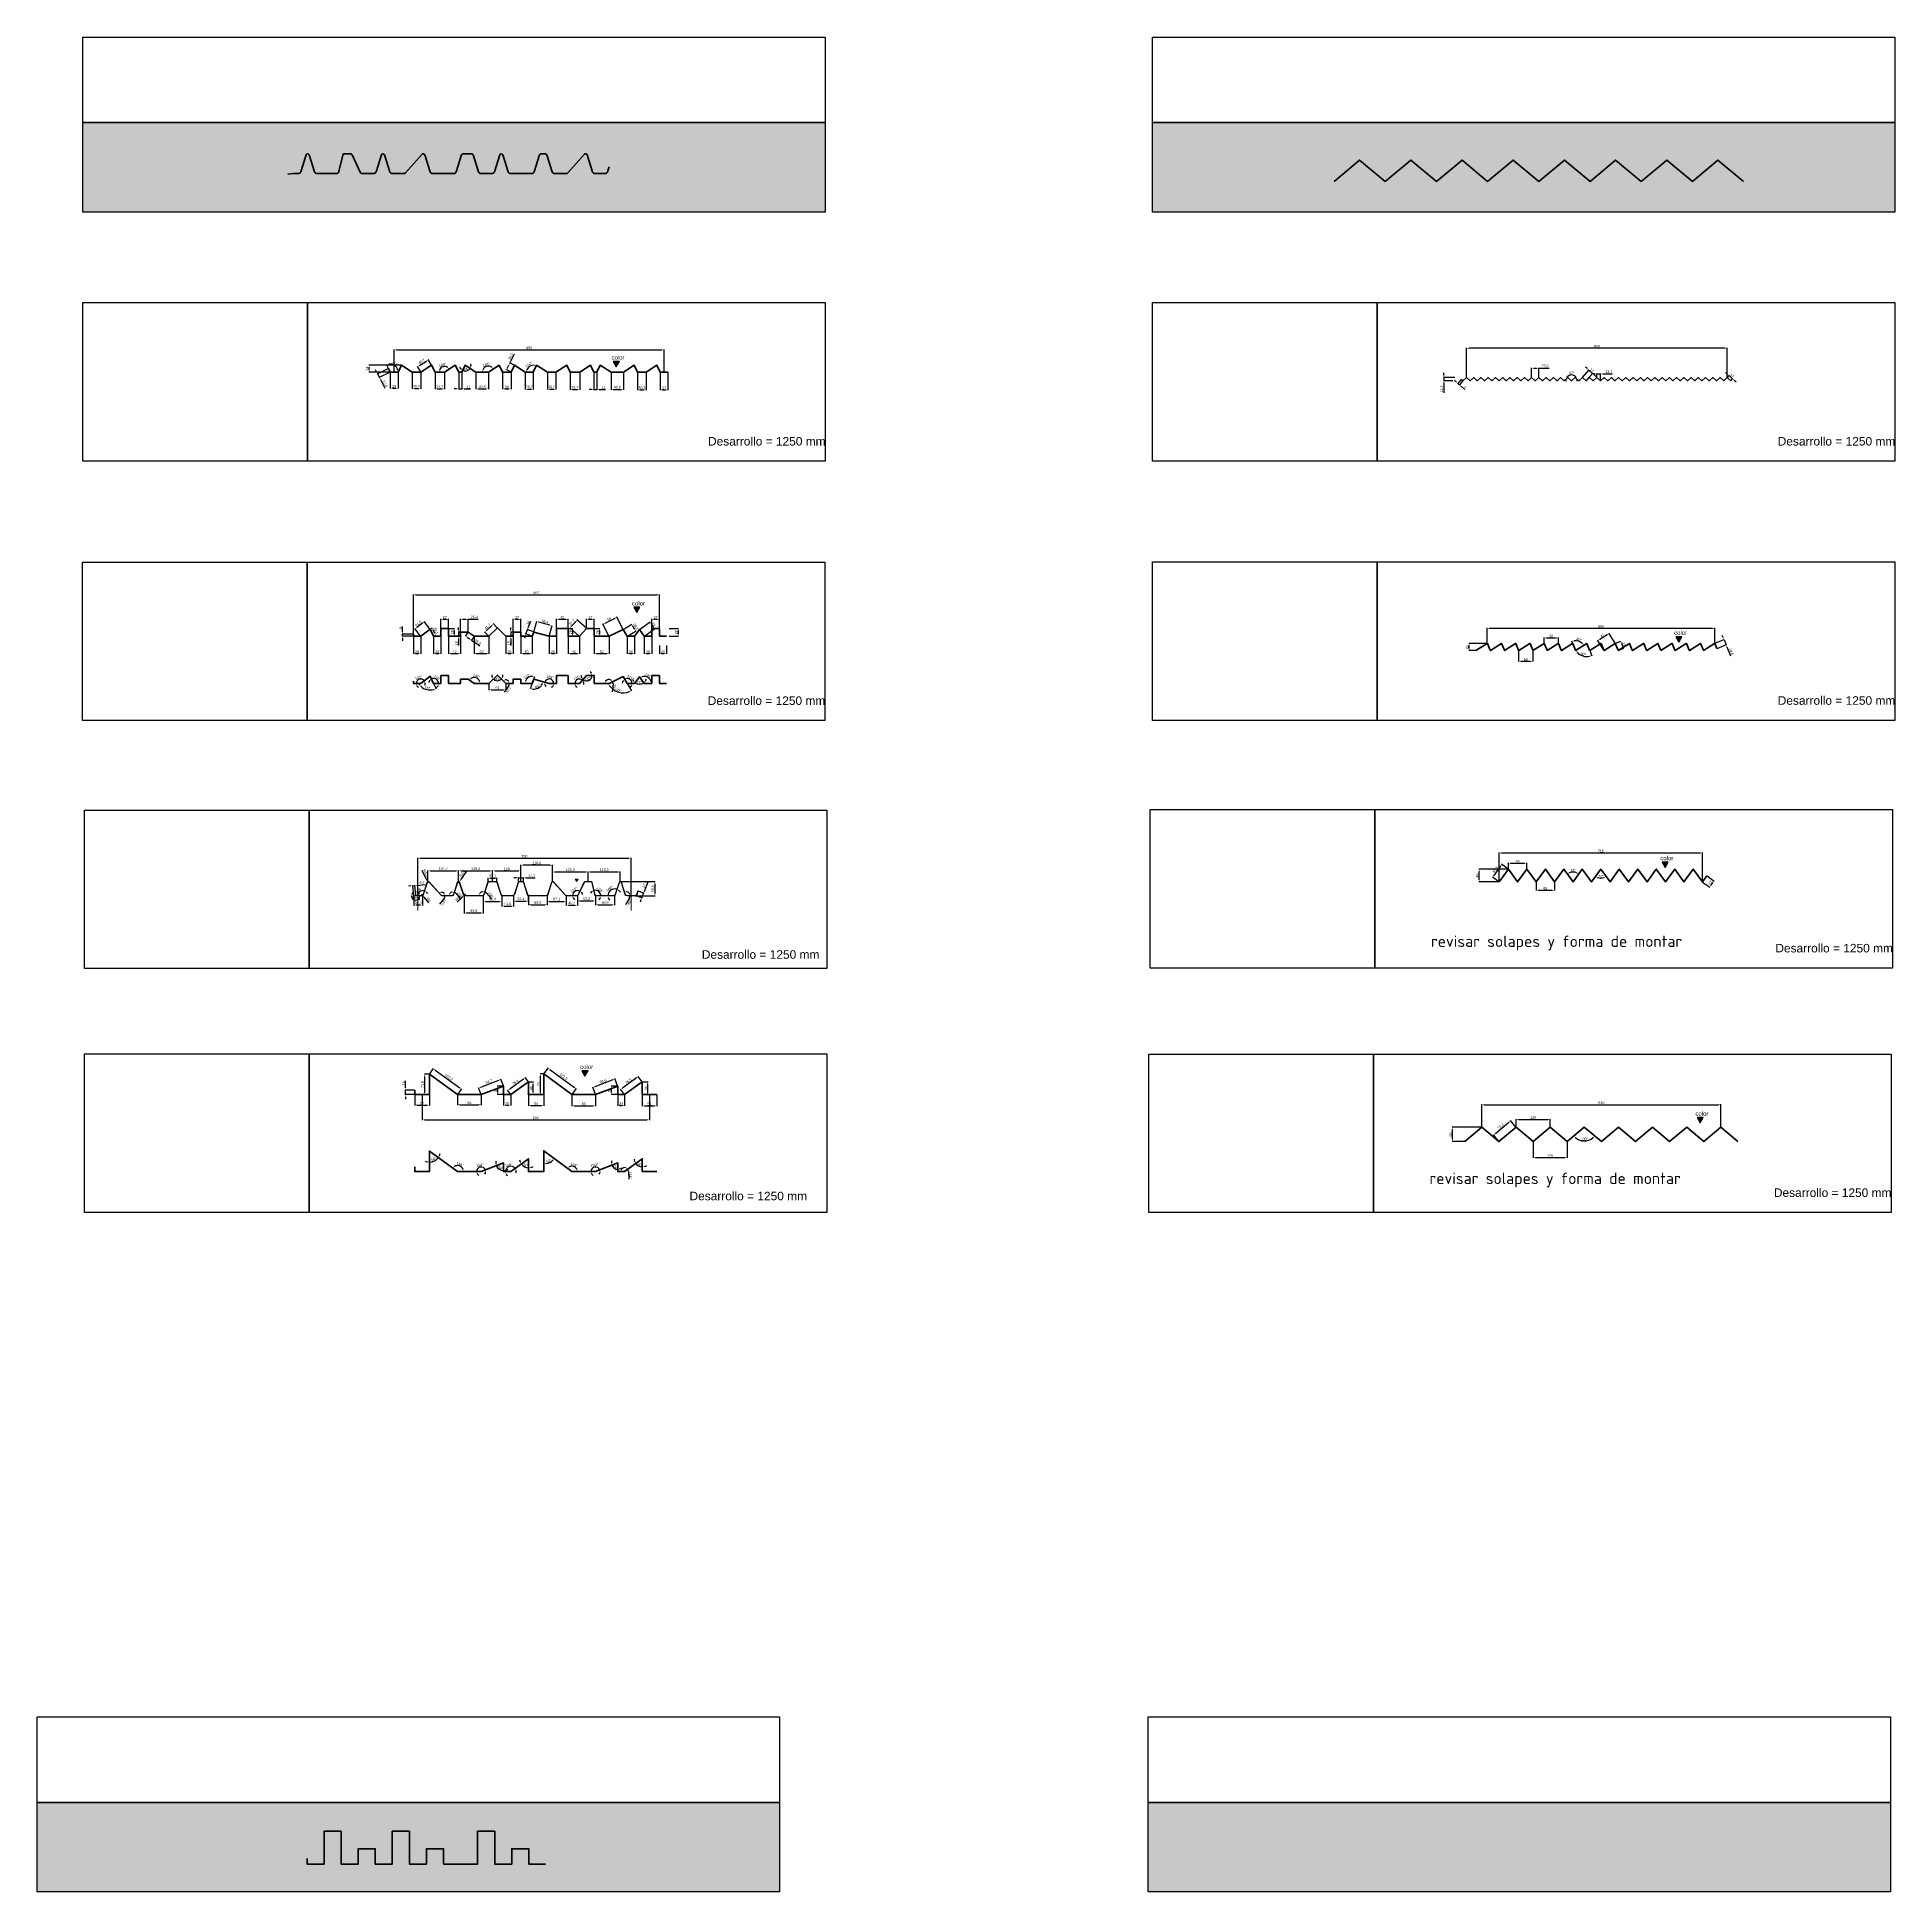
# Model space of a CAD drawing. Header units: millimetres. Extents: x 4334 to 41995838936, y 18500 to 30334.
# Drawn here: x 19188 to 25721, y 23793 to 30316 of the extents above; entities that cross this region are included whole.
import ezdxf

# ---------------------------------------------------------------- set-up
doc = ezdxf.new("R2010")
doc.units = ezdxf.units.MM
doc.layers.add('ANOTACIONES', color=7, linetype='Continuous', plot=False)
for name, color, linetype, lineweight in [('COTAS1', 7, 'Continuous', 0), ('FIBRA NEUTRA', 1, 'Continuous', 40), ('PERFIL ENCABEZADO', 254, 'Continuous', 60), ('RELLENO', 251, 'Continuous', 60)]:
    doc.layers.add(name, color=color, linetype=linetype, lineweight=lineweight)
doc.layers.add('LEYENDAS', color=7, linetype='Continuous')
doc.layers.add('RECUADROS', color=253, linetype='Continuous')
doc.styles.get("Standard").update_dxf_attribs({"font": 'arial.ttf'})
doc.styles.add('Texto cajetin', font='isocpeur.ttf')
doc.dimstyles.new('ISO-25', dxfattribs={"dimtxt": 9, "dimasz": 8, "dimexe": 1.25, "dimexo": 0.625, "dimgap": 2, "dimtad": 1, "dimdec": 1, "dimtxsty": 'Standard', "dimcen": 2.5, "dimadec": 0, "dimazin": 0, "dimtfac": 1, "dimtdec": 1, "dimtmove": 0, "dimatfit": 3, "dimfxl": 1, "dimarcsym": 0})

# ---------------------------------------------------------------- blocks, each defined once
blk = doc.blocks.new('*D279')
at = {"layer": 'COTAS1', "color": 0, "lineweight": -2, "transparency": 16777216}
for p, q in [((24448.8, 26431.2), (24448.8, 26374.7)), ((24568.8, 26431.2), (24568.8, 26374.7)), ((24456.8, 26375.9), (24560.8, 26375.9))]:
    blk.add_line(p, q, dxfattribs=at)
at = {"layer": 'COTAS1', "color": 0, "transparency": 16777216}
for points in [[(24456.8, 26377.3), (24456.8, 26374.6), (24448.8, 26375.9)], [(24560.8, 26377.3), (24560.8, 26374.6), (24568.8, 26375.9)]]:
    blk.add_solid(points, dxfattribs=at)
at = {"layer": 'Defpoints', "color": 0, "transparency": 16777216}
for p in [(24448.8, 26431.8), (24568.8, 26431.8), (24568.8, 26375.9)]:
    blk.add_point(p, dxfattribs=at)
at = {"layer": 'COTAS1', "color": 0, "transparency": 16777216, "insert": (24508.8, 26382.5), "char_height": 9, "attachment_point": 5}
blk.add_mtext('120', dxfattribs=at)
blk = doc.blocks.new('*D280')
at = {"layer": 'COTAS1', "color": 0, "lineweight": -2, "transparency": 16777216}
for p, q in [((24268.2, 26481.8), (24163.8, 26481.8)), ((24165, 26439.8), (24165, 26473.8)), ((24208.2, 26431.8), (24163.8, 26431.8))]:
    blk.add_line(p, q, dxfattribs=at)
at = {"layer": 'COTAS1', "color": 0, "transparency": 16777216}
for points in [[(24163.7, 26473.8), (24166.4, 26473.8), (24165, 26481.8)], [(24163.7, 26439.8), (24166.4, 26439.8), (24165, 26431.8)]]:
    blk.add_solid(points, dxfattribs=at)
at = {"layer": 'Defpoints', "color": 0, "transparency": 16777216}
for p in [(24165, 26481.8), (24268.8, 26481.8), (24208.8, 26431.8)]:
    blk.add_point(p, dxfattribs=at)
at = {"layer": 'COTAS1', "color": 0, "transparency": 16777216, "insert": (24158.4, 26456.8), "char_height": 9, "attachment_point": 5, "rotation": 90}
blk.add_mtext('50', dxfattribs=at)
blk = doc.blocks.new('*D159')
at = {"layer": 'COTAS1', "color": 0, "lineweight": -2, "transparency": 16777216}
blk.add_arc((24628.8, 26481.8), 47.7, 229.425, 310.575, dxfattribs=at)
at = {"layer": 'COTAS1', "color": 0, "transparency": 16777216}
for points in [[(24596.8, 26444.7), (24598.7, 26446.5), (24592.2, 26451.3)], [(24658.9, 26446.5), (24660.8, 26444.7), (24665.5, 26451.3)]]:
    blk.add_solid(points, dxfattribs=at)
at = {"layer": 'Defpoints', "color": 0, "transparency": 16777216}
for p in [(24628.8, 26481.8), (24628.8, 26481.8), (24568.8, 26431.8), (24615.1, 26436.2), (24688.8, 26431.8)]:
    blk.add_point(p, dxfattribs=at)
at = {"layer": 'COTAS1', "color": 0, "transparency": 16777216, "insert": (24628.8, 26440.7), "char_height": 9, "attachment_point": 5}
blk.add_mtext('100°', dxfattribs=at)
blk = doc.blocks.new('*D160')
at = {"layer": 'COTAS1', "color": 0, "lineweight": -2, "transparency": 16777216}
for p, q in [((24268.8, 26482.5), (24268.8, 26562.8)), ((24276.8, 26561.5), (25100.8, 26561.5)), ((25108.8, 26482.5), (25108.8, 26562.8))]:
    blk.add_line(p, q, dxfattribs=at)
at = {"layer": 'COTAS1', "color": 0, "transparency": 16777216}
for points in [[(24276.8, 26562.9), (24276.8, 26560.2), (24268.8, 26561.5)], [(25100.8, 26562.9), (25100.8, 26560.2), (25108.8, 26561.5)]]:
    blk.add_solid(points, dxfattribs=at)
at = {"layer": 'Defpoints', "color": 0, "transparency": 16777216}
for p in [(25108.8, 26561.5), (24268.8, 26481.8), (25108.8, 26481.8)]:
    blk.add_point(p, dxfattribs=at)
at = {"layer": 'COTAS1', "color": 0, "transparency": 16777216, "insert": (24688.8, 26568.1), "char_height": 9, "attachment_point": 5}
blk.add_mtext('840', dxfattribs=at)
blk = doc.blocks.new('*D161')
at = {"layer": 'COTAS1', "color": 0, "lineweight": -2, "transparency": 16777216}
for p, q in [((24388.8, 26482.5), (24388.8, 26510.2)), ((24396.8, 26509), (24500.8, 26509)), ((24508.8, 26482.5), (24508.8, 26510.2))]:
    blk.add_line(p, q, dxfattribs=at)
at = {"layer": 'COTAS1', "color": 0, "transparency": 16777216}
for points in [[(24396.8, 26510.3), (24396.8, 26507.6), (24388.8, 26509)], [(24500.8, 26510.3), (24500.8, 26507.6), (24508.8, 26509)]]:
    blk.add_solid(points, dxfattribs=at)
at = {"layer": 'Defpoints', "color": 0, "transparency": 16777216}
for p in [(24388.8, 26481.8), (24508.8, 26509), (24508.8, 26481.8)]:
    blk.add_point(p, dxfattribs=at)
at = {"layer": 'COTAS1', "color": 0, "transparency": 16777216, "insert": (24448.8, 26515.6), "char_height": 9, "attachment_point": 5}
blk.add_mtext('120', dxfattribs=at)
blk = doc.blocks.new('*D162')
at = {"layer": 'COTAS1', "color": 0, "lineweight": -2, "transparency": 16777216}
for p, q in [((24316, 26459.7), (24363.7, 26499.5)), ((24388.4, 26482.3), (24369.1, 26505.5)), ((24328.4, 26432.3), (24309.1, 26455.5))]:
    blk.add_line(p, q, dxfattribs=at)
at = {"layer": 'COTAS1', "color": 0, "transparency": 16777216}
for points in [[(24315.1, 26460.7), (24316.9, 26458.7), (24309.9, 26454.6)], [(24362.9, 26500.5), (24364.6, 26498.4), (24369.9, 26504.6)]]:
    blk.add_solid(points, dxfattribs=at)
at = {"layer": 'Defpoints', "color": 0, "transparency": 16777216}
for p in [(24369.9, 26504.6), (24388.8, 26481.8), (24328.8, 26431.8)]:
    blk.add_point(p, dxfattribs=at)
at = {"layer": 'COTAS1', "color": 0, "transparency": 16777216, "insert": (24335.1, 26485.3), "char_height": 9, "attachment_point": 5, "rotation": 39.80557}
blk.add_mtext('78,1', dxfattribs=at)
blk = doc.blocks.new('*D163')
at = {"layer": 'COTAS1', "color": 0, "lineweight": -2, "transparency": 16777216}
for p, q in [((24287.6, 28184.7), (24287.6, 28238.4)), ((24295.6, 28237.1), (25079.6, 28237.1)), ((25087.6, 28184.7), (25087.6, 28238.4))]:
    blk.add_line(p, q, dxfattribs=at)
at = {"layer": 'COTAS1', "color": 0, "transparency": 16777216}
for points in [[(24295.6, 28238.4), (24295.6, 28235.8), (24287.6, 28237.1)], [(25079.6, 28238.4), (25079.6, 28235.8), (25087.6, 28237.1)]]:
    blk.add_solid(points, dxfattribs=at)
at = {"layer": 'Defpoints', "color": 0, "transparency": 16777216}
for p in [(25087.6, 28237.1), (24287.6, 28184.1), (25087.6, 28184.1)]:
    blk.add_point(p, dxfattribs=at)
at = {"layer": 'COTAS1', "color": 0, "transparency": 16777216, "insert": (24687.6, 28243.7), "char_height": 9, "attachment_point": 5}
blk.add_mtext('800', dxfattribs=at)
blk = doc.blocks.new('*D164')
at = {"layer": 'COTAS1', "color": 0, "lineweight": -2, "transparency": 16777216}
for p, q in [((24397.8, 28158.5), (24397.8, 28120)), ((24447.8, 28158.5), (24447.8, 28120)), ((24405.8, 28121.2), (24439.8, 28121.2))]:
    blk.add_line(p, q, dxfattribs=at)
at = {"layer": 'COTAS1', "color": 0, "transparency": 16777216}
for points in [[(24405.8, 28122.6), (24405.8, 28119.9), (24397.8, 28121.2)], [(24439.8, 28122.6), (24439.8, 28119.9), (24447.8, 28121.2)]]:
    blk.add_solid(points, dxfattribs=at)
at = {"layer": 'Defpoints', "color": 0, "transparency": 16777216}
for p in [(24397.8, 28159.1), (24447.8, 28159.1), (24447.8, 28121.2)]:
    blk.add_point(p, dxfattribs=at)
at = {"layer": 'COTAS1', "color": 0, "transparency": 16777216, "insert": (24422.8, 28127.8), "char_height": 9, "attachment_point": 5}
blk.add_mtext('50', dxfattribs=at)
blk = doc.blocks.new('*D165')
at = {"layer": 'COTAS1', "color": 0, "lineweight": -2, "transparency": 16777216}
for p, q in [((24487.6, 28184.7), (24487.6, 28204.3)), ((24495.6, 28203.1), (24529.6, 28203.1)), ((24537.6, 28184.7), (24537.6, 28204.3))]:
    blk.add_line(p, q, dxfattribs=at)
at = {"layer": 'COTAS1', "color": 0, "transparency": 16777216}
for points in [[(24495.6, 28204.4), (24495.6, 28201.7), (24487.6, 28203.1)], [(24529.6, 28204.4), (24529.6, 28201.7), (24537.6, 28203.1)]]:
    blk.add_solid(points, dxfattribs=at)
at = {"layer": 'Defpoints', "color": 0, "transparency": 16777216}
for p in [(24487.6, 28184.1), (24537.6, 28203.1), (24537.6, 28184.1)]:
    blk.add_point(p, dxfattribs=at)
at = {"layer": 'COTAS1', "color": 0, "transparency": 16777216, "insert": (24512.6, 28209.7), "char_height": 9, "attachment_point": 5}
blk.add_mtext('50', dxfattribs=at)
blk = doc.blocks.new('*D166')
at = {"layer": 'COTAS1', "color": 0, "lineweight": -2, "transparency": 16777216}
for p, q in [((24287, 28184.1), (24222.3, 28184.1)), ((24247.2, 28159.1), (24222.3, 28159.1)), ((24223.5, 28167.1), (24223.5, 28176.1))]:
    blk.add_line(p, q, dxfattribs=at)
at = {"layer": 'COTAS1', "color": 0, "transparency": 16777216}
for points in [[(24222.2, 28176.1), (24224.8, 28176.1), (24223.5, 28184.1)], [(24222.2, 28167.1), (24224.8, 28167.1), (24223.5, 28159.1)]]:
    blk.add_solid(points, dxfattribs=at)
at = {"layer": 'Defpoints', "color": 0, "transparency": 16777216}
for p in [(24223.5, 28184.1), (24247.8, 28159.1), (24287.6, 28184.1)]:
    blk.add_point(p, dxfattribs=at)
at = {"layer": 'COTAS1', "color": 0, "transparency": 16777216, "insert": (24216.9, 28171.6), "char_height": 9, "attachment_point": 5, "rotation": 90}
blk.add_mtext('25', dxfattribs=at)
blk = doc.blocks.new('*D167')
at = {"layer": 'COTAS1', "color": 0, "lineweight": -2, "transparency": 16777216}
blk.add_line((24587.4, 28184.7), (24584.5, 28191.6), dxfattribs=at)
blk.add_arc((24597.8, 28159.1), 33.9, 45.69053, 98.64085, dxfattribs=at)
at = {"layer": 'COTAS1', "color": 0, "transparency": 16777216}
for points in [[(24593.1, 28191.3), (24592.4, 28193.9), (24585, 28190.5)], [(24622.5, 28184.2), (24620.5, 28182.5), (24626.5, 28177.1)]]:
    blk.add_solid(points, dxfattribs=at)
at = {"layer": 'Defpoints', "color": 0, "transparency": 16777216}
for p in [(24587.6, 28184.1), (24597.8, 28159.1), (24597.8, 28159.1), (24615.4, 28188.1), (24637.6, 28184.1)]:
    blk.add_point(p, dxfattribs=at)
at = {"layer": 'COTAS1', "color": 0, "transparency": 16777216, "insert": (24610.2, 28197.6), "char_height": 9, "attachment_point": 5, "rotation": 342.16569}
blk.add_mtext('80°', dxfattribs=at)
blk = doc.blocks.new('*D168')
at = {"layer": 'COTAS1', "color": 0, "lineweight": -2, "transparency": 16777216}
for p, q in [((24737.3, 28184.6), (24715.2, 28219.8)), ((24697.5, 28159.6), (24675.4, 28194.8)), ((24709.1, 28214.5), (24682.8, 28198))]:
    blk.add_line(p, q, dxfattribs=at)
at = {"layer": 'COTAS1', "color": 0, "transparency": 16777216}
for points in [[(24682.1, 28199.1), (24683.5, 28196.9), (24676, 28193.8)], [(24708.3, 28215.6), (24709.8, 28213.4), (24715.8, 28218.8)]]:
    blk.add_solid(points, dxfattribs=at)
at = {"layer": 'Defpoints', "color": 0, "transparency": 16777216}
for p in [(24676, 28193.8), (24697.8, 28159.1), (24737.6, 28184.1)]:
    blk.add_point(p, dxfattribs=at)
at = {"layer": 'COTAS1', "color": 0, "transparency": 16777216, "insert": (24692.5, 28211.8), "char_height": 9, "attachment_point": 5, "rotation": 32.13493}
blk.add_mtext('47', dxfattribs=at)
blk = doc.blocks.new('*D169')
at = {"layer": 'COTAS1', "color": 0, "lineweight": -2, "transparency": 16777216}
for p, q in [((24738.2, 28184.3), (24757.5, 28192.2)), ((24748.4, 28159.3), (24767.7, 28167.2)), ((24759.4, 28184.3), (24763.5, 28174.1))]:
    blk.add_line(p, q, dxfattribs=at)
at = {"layer": 'COTAS1', "color": 0, "transparency": 16777216}
for points in [[(24760.6, 28184.8), (24758.1, 28183.8), (24756.4, 28191.7)], [(24764.8, 28174.6), (24762.3, 28173.6), (24766.6, 28166.7)]]:
    blk.add_solid(points, dxfattribs=at)
at = {"layer": 'Defpoints', "color": 0, "transparency": 16777216}
for p in [(24737.6, 28184.1), (24747.8, 28159.1), (24766.6, 28166.7)]:
    blk.add_point(p, dxfattribs=at)
at = {"layer": 'COTAS1', "color": 0, "transparency": 16777216, "insert": (24767.5, 28181.7), "char_height": 9, "attachment_point": 5, "rotation": 292.19645}
blk.add_mtext('27', dxfattribs=at)
blk = doc.blocks.new('*D170')
at = {"layer": 'COTAS1', "color": 0, "lineweight": -2, "transparency": 16777216}
for p, q in [((25088.2, 28184.3), (25121.1, 28197.8)), ((25095.6, 28166.2), (25128.5, 28179.6)), ((25117, 28204.7), (25113.9, 28212.1)), ((25120, 28197.3), (25127.4, 28179.1)), ((25130.4, 28171.7), (25143.4, 28139.8))]:
    blk.add_line(p, q, dxfattribs=at)
at = {"layer": 'COTAS1', "color": 0, "transparency": 16777216}
for points in [[(25118.2, 28205.2), (25115.7, 28204.2), (25120, 28197.3)], [(25131.6, 28172.2), (25129.2, 28171.2), (25127.4, 28179.1)]]:
    blk.add_solid(points, dxfattribs=at)
at = {"layer": 'Defpoints', "color": 0, "transparency": 16777216}
for p in [(25087.6, 28184.1), (25095, 28165.9), (25120, 28197.3)]:
    blk.add_point(p, dxfattribs=at)
at = {"layer": 'COTAS1', "color": 0, "transparency": 16777216, "insert": (25145.3, 28154.8), "char_height": 9, "attachment_point": 5, "rotation": 292.19645}
blk.add_mtext('19,6', dxfattribs=at)
blk = doc.blocks.new('*D204')
at = {"layer": 'COTAS1', "color": 0, "lineweight": -2, "transparency": 16777216}
for p, q in [((24361.8, 27390.5), (24361.8, 27412.6)), ((24369.8, 27411.3), (24418.8, 27411.3)), ((24426.8, 27390.5), (24426.8, 27412.6))]:
    blk.add_line(p, q, dxfattribs=at)
at = {"layer": 'COTAS1', "color": 0, "transparency": 16777216}
for points in [[(24369.8, 27412.6), (24369.8, 27410), (24361.8, 27411.3)], [(24418.8, 27412.6), (24418.8, 27410), (24426.8, 27411.3)]]:
    blk.add_solid(points, dxfattribs=at)
at = {"layer": 'Defpoints', "color": 0, "transparency": 16777216}
for p in [(24361.8, 27389.9), (24426.8, 27411.3), (24426.8, 27389.9)]:
    blk.add_point(p, dxfattribs=at)
at = {"layer": 'COTAS1', "color": 0, "transparency": 16777216, "insert": (24394.3, 27417.9), "char_height": 9, "attachment_point": 5}
blk.add_mtext('65', dxfattribs=at)
blk = doc.blocks.new('*D205')
at = {"layer": 'COTAS1', "color": 0, "lineweight": -2, "transparency": 16777216}
for p, q in [((24459.3, 27344.3), (24459.3, 27314.5)), ((24467.3, 27315.7), (24516.3, 27315.7)), ((24524.3, 27344.3), (24524.3, 27314.5))]:
    blk.add_line(p, q, dxfattribs=at)
at = {"layer": 'COTAS1', "color": 0, "transparency": 16777216}
for points in [[(24467.3, 27317), (24467.3, 27314.4), (24459.3, 27315.7)], [(24516.3, 27317), (24516.3, 27314.4), (24524.3, 27315.7)]]:
    blk.add_solid(points, dxfattribs=at)
at = {"layer": 'Defpoints', "color": 0, "transparency": 16777216}
for p in [(24459.3, 27344.9), (24524.3, 27344.9), (24524.3, 27315.7)]:
    blk.add_point(p, dxfattribs=at)
at = {"layer": 'COTAS1', "color": 0, "transparency": 16777216, "insert": (24491.8, 27322.3), "char_height": 9, "attachment_point": 5}
blk.add_mtext('65', dxfattribs=at)
blk = doc.blocks.new('*D206')
at = {"layer": 'COTAS1', "color": 0, "lineweight": -2, "transparency": 16777216}
for p, q in [((24334.2, 27400), (24311.1, 27368)), ((24361.3, 27390.3), (24337.9, 27407.2)), ((24328.8, 27345.3), (24305.4, 27362.2))]:
    blk.add_line(p, q, dxfattribs=at)
at = {"layer": 'COTAS1', "color": 0, "transparency": 16777216}
for points in [[(24333.1, 27400.8), (24335.3, 27399.2), (24338.9, 27406.5)], [(24310, 27368.7), (24312.1, 27367.2), (24306.4, 27361.5)]]:
    blk.add_solid(points, dxfattribs=at)
at = {"layer": 'Defpoints', "color": 0, "transparency": 16777216}
for p in [(24361.8, 27389.9), (24306.4, 27361.5), (24329.3, 27344.9)]:
    blk.add_point(p, dxfattribs=at)
at = {"layer": 'COTAS1', "color": 0, "transparency": 16777216, "insert": (24316.6, 27388.3), "char_height": 9, "attachment_point": 5, "rotation": 54.15563}
blk.add_mtext('55,5', dxfattribs=at)
blk = doc.blocks.new('*D207')
at = {"layer": 'COTAS1', "color": 0, "lineweight": -2, "transparency": 16777216}
for p, q in [((24329.3, 27345.5), (24329.3, 27448.1)), ((24337.3, 27446.8), (25036.3, 27446.8)), ((25044.3, 27345.5), (25044.3, 27448.1))]:
    blk.add_line(p, q, dxfattribs=at)
at = {"layer": 'COTAS1', "color": 0, "transparency": 16777216}
for points in [[(24337.3, 27448.2), (24337.3, 27445.5), (24329.3, 27446.8)], [(25036.3, 27448.2), (25036.3, 27445.5), (25044.3, 27446.8)]]:
    blk.add_solid(points, dxfattribs=at)
at = {"layer": 'Defpoints', "color": 0, "transparency": 16777216}
for p in [(25044.3, 27446.8), (24329.3, 27344.9), (25044.3, 27344.9)]:
    blk.add_point(p, dxfattribs=at)
at = {"layer": 'COTAS1', "color": 0, "transparency": 16777216, "insert": (24686.8, 27453.4), "char_height": 9, "attachment_point": 5}
blk.add_mtext('715', dxfattribs=at)
blk = doc.blocks.new('*D208')
at = {"layer": 'COTAS1', "color": 0, "lineweight": -2, "transparency": 16777216}
for p, q in [((25044.8, 27344.5), (25070, 27326.3)), ((25060.6, 27366.4), (25085.8, 27348.2)), ((25080.1, 27342.5), (25073.7, 27333.6))]:
    blk.add_line(p, q, dxfattribs=at)
at = {"layer": 'COTAS1', "color": 0, "transparency": 16777216}
for points in [[(25072.6, 27334.3), (25074.8, 27332.8), (25069, 27327.1)], [(25079, 27343.3), (25081.2, 27341.7), (25084.8, 27349)]]:
    blk.add_solid(points, dxfattribs=at)
at = {"layer": 'Defpoints', "color": 0, "transparency": 16777216}
for p in [(25044.3, 27344.9), (25060.1, 27366.8), (25069, 27327.1)]:
    blk.add_point(p, dxfattribs=at)
at = {"layer": 'COTAS1', "color": 0, "transparency": 16777216, "insert": (25071.6, 27341.8), "char_height": 9, "attachment_point": 5, "rotation": 54.15563}
blk.add_mtext('27', dxfattribs=at)
blk = doc.blocks.new('*D65')
at = {"layer": 'COTAS1', "color": 0, "lineweight": -2, "transparency": 16777216}
for p, q in [((24361.2, 27389.9), (24257.9, 27389.9)), ((24259.1, 27352.9), (24259.1, 27381.9)), ((24328.7, 27344.9), (24257.9, 27344.9))]:
    blk.add_line(p, q, dxfattribs=at)
at = {"layer": 'COTAS1', "color": 0, "transparency": 16777216}
for points in [[(24257.8, 27381.9), (24260.5, 27381.9), (24259.1, 27389.9)], [(24257.8, 27352.9), (24260.5, 27352.9), (24259.1, 27344.9)]]:
    blk.add_solid(points, dxfattribs=at)
at = {"layer": 'Defpoints', "color": 0, "transparency": 16777216}
for p in [(24259.1, 27389.9), (24361.8, 27389.9), (24329.3, 27344.9)]:
    blk.add_point(p, dxfattribs=at)
at = {"layer": 'COTAS1', "color": 0, "transparency": 16777216, "insert": (24252.6, 27367.4), "char_height": 9, "attachment_point": 5, "rotation": 90}
blk.add_mtext('45', dxfattribs=at)
blk = doc.blocks.new('*D209')
at = {"layer": 'COTAS1', "color": 0, "lineweight": -2, "transparency": 16777216}
blk.add_arc((24589.3, 27344.9), 34.7, 67.38764, 112.61236, dxfattribs=at)
at = {"layer": 'COTAS1', "color": 0, "transparency": 16777216}
for points in [[(24576.6, 27375.8), (24575.3, 27378.1), (24569, 27373)], [(24603.3, 27378.1), (24602, 27375.8), (24609.6, 27373)]]:
    blk.add_solid(points, dxfattribs=at)
at = {"layer": 'Defpoints', "color": 0, "transparency": 16777216}
for p in [(24556.8, 27389.9), (24596.5, 27378.9), (24621.8, 27389.9), (24589.3, 27344.9), (24589.3, 27344.9)]:
    blk.add_point(p, dxfattribs=at)
at = {"layer": 'COTAS1', "color": 0, "transparency": 16777216, "insert": (24589.3, 27386.1), "char_height": 9, "attachment_point": 5}
blk.add_mtext('72°', dxfattribs=at)
blk = doc.blocks.new('*D210')
at = {"layer": 'COTAS1', "color": 0, "lineweight": -2, "transparency": 16777216}
blk.add_arc((24686.8, 27389.9), 31.6, 248.70846, 291.29154, dxfattribs=at)
at = {"layer": 'COTAS1', "color": 0, "transparency": 16777216}
for points in [[(24674.7, 27359.3), (24676, 27361.6), (24668.3, 27364.3)], [(24697.6, 27361.6), (24698.9, 27359.3), (24705.3, 27364.3)]]:
    blk.add_solid(points, dxfattribs=at)
at = {"layer": 'Defpoints', "color": 0, "transparency": 16777216}
for p in [(24686.8, 27389.9), (24686.8, 27389.9), (24654.3, 27344.9), (24680.3, 27359), (24719.3, 27344.9)]:
    blk.add_point(p, dxfattribs=at)
at = {"layer": 'COTAS1', "color": 0, "transparency": 16777216, "insert": (24686.8, 27364.8), "char_height": 9, "attachment_point": 5}
blk.add_mtext('72°', dxfattribs=at)
blk = doc.blocks.new('Color superior')
at = {"layer": 'ANOTACIONES'}
h = blk.add_hatch(color=256, dxfattribs=at)
h.dxf.hatch_style = 1
h.paths.add_polyline_path([(10.7, 18.6), (-10.7, 18.6), (0, 0)])
blk.add_lwpolyline([(0, 0), (10.7, 18.6), (-10.7, 18.6)], close=True, dxfattribs=at)
at = {"layer": 'ANOTACIONES', "insert": (-16.7, 40.1), "char_height": 15, "attachment_point": 1}
blk.add_mtext_dynamic_manual_height_columns('color', width=249.804, gutter_width=75, heights=[0], dxfattribs=at)
blk = doc.blocks.new('*D313')
at = {"layer": 'COTAS1', "color": 0, "lineweight": -2, "transparency": 16777216}
for p, q in [((20430, 29137.9), (20430, 29080.5)), ((20458, 29137.9), (20458, 29080.5)), ((20438, 29081.8), (20450, 29081.8))]:
    blk.add_line(p, q, dxfattribs=at)
at = {"layer": 'COTAS1', "color": 0, "transparency": 16777216}
for points in [[(20438, 29083.1), (20438, 29080.4), (20430, 29081.8)], [(20450, 29083.1), (20450, 29080.4), (20458, 29081.8)]]:
    blk.add_solid(points, dxfattribs=at)
at = {"layer": 'Defpoints', "color": 0, "transparency": 16777216}
for p in [(20430, 29138.5), (20458, 29138.5), (20458, 29081.8)]:
    blk.add_point(p, dxfattribs=at)
at = {"layer": 'COTAS1', "color": 0, "transparency": 16777216, "insert": (20444, 29088.4), "char_height": 9, "attachment_point": 5}
blk.add_mtext('28', dxfattribs=at)
blk = doc.blocks.new('*D314')
at = {"layer": 'COTAS1', "color": 0, "lineweight": -2, "transparency": 16777216}
for p, q in [((20507.6, 29137.9), (20507.6, 29079.3)), ((20537.8, 29137.9), (20537.8, 29079.3)), ((20515.6, 29080.5), (20529.8, 29080.5))]:
    blk.add_line(p, q, dxfattribs=at)
at = {"layer": 'COTAS1', "color": 0, "transparency": 16777216}
for points in [[(20515.6, 29081.8), (20515.6, 29079.2), (20507.6, 29080.5)], [(20529.8, 29081.8), (20529.8, 29079.2), (20537.8, 29080.5)]]:
    blk.add_solid(points, dxfattribs=at)
at = {"layer": 'Defpoints', "color": 0, "transparency": 16777216}
for p in [(20507.6, 29138.5), (20537.8, 29138.5), (20537.8, 29080.5)]:
    blk.add_point(p, dxfattribs=at)
at = {"layer": 'COTAS1', "color": 0, "transparency": 16777216, "insert": (20522.7, 29087.9), "char_height": 9, "attachment_point": 5}
blk.add_mtext('30,2', dxfattribs=at)
blk = doc.blocks.new('*D315')
at = {"layer": 'COTAS1', "color": 0, "lineweight": -2, "transparency": 16777216}
for p, q in [((20587.5, 29137.9), (20587.5, 29078)), ((20621.1, 29137.9), (20621.1, 29078)), ((20595.5, 29079.3), (20613.1, 29079.3))]:
    blk.add_line(p, q, dxfattribs=at)
at = {"layer": 'COTAS1', "color": 0, "transparency": 16777216}
for points in [[(20595.5, 29080.6), (20595.5, 29077.9), (20587.5, 29079.3)], [(20613.1, 29080.6), (20613.1, 29077.9), (20621.1, 29079.3)]]:
    blk.add_solid(points, dxfattribs=at)
at = {"layer": 'Defpoints', "color": 0, "transparency": 16777216}
for p in [(20587.5, 29138.5), (20621.1, 29138.5), (20621.1, 29079.3)]:
    blk.add_point(p, dxfattribs=at)
at = {"layer": 'COTAS1', "color": 0, "transparency": 16777216, "insert": (20604.3, 29086.7), "char_height": 9, "attachment_point": 5}
blk.add_mtext('33,7', dxfattribs=at)
blk = doc.blocks.new('*D316')
at = {"layer": 'COTAS1', "color": 0, "lineweight": -2, "transparency": 16777216}
for p, q in [((20670.7, 29137.9), (20670.7, 29078)), ((20681.7, 29137.9), (20681.7, 29078)), ((20662.7, 29079.3), (20654.7, 29079.3)), ((20670.7, 29079.3), (20681.7, 29079.3)), ((20689.7, 29079.3), (20712, 29079.3))]:
    blk.add_line(p, q, dxfattribs=at)
at = {"layer": 'COTAS1', "color": 0, "transparency": 16777216}
for points in [[(20662.7, 29080.6), (20662.7, 29077.9), (20670.7, 29079.3)], [(20689.7, 29080.6), (20689.7, 29077.9), (20681.7, 29079.3)]]:
    blk.add_solid(points, dxfattribs=at)
at = {"layer": 'Defpoints', "color": 0, "transparency": 16777216}
for p in [(20670.7, 29138.5), (20681.7, 29138.5), (20681.7, 29079.3)]:
    blk.add_point(p, dxfattribs=at)
at = {"layer": 'COTAS1', "color": 0, "transparency": 16777216, "insert": (20704.8, 29085.8), "char_height": 9, "attachment_point": 5}
blk.add_mtext('11', dxfattribs=at)
blk = doc.blocks.new('*D317')
at = {"layer": 'COTAS1', "color": 0, "lineweight": -2, "transparency": 16777216}
for p, q in [((20731.3, 29137.9), (20731.3, 29078)), ((20775.1, 29137.9), (20775.1, 29078)), ((20739.3, 29079.3), (20767.1, 29079.3))]:
    blk.add_line(p, q, dxfattribs=at)
at = {"layer": 'COTAS1', "color": 0, "transparency": 16777216}
for points in [[(20739.3, 29080.6), (20739.3, 29077.9), (20731.3, 29079.3)], [(20767.1, 29080.6), (20767.1, 29077.9), (20775.1, 29079.3)]]:
    blk.add_solid(points, dxfattribs=at)
at = {"layer": 'Defpoints', "color": 0, "transparency": 16777216}
for p in [(20731.3, 29138.5), (20775.1, 29138.5), (20775.1, 29079.3)]:
    blk.add_point(p, dxfattribs=at)
at = {"layer": 'COTAS1', "color": 0, "transparency": 16777216, "insert": (20753.2, 29086.7), "char_height": 9, "attachment_point": 5}
blk.add_mtext('43,8', dxfattribs=at)
blk = doc.blocks.new('*D318')
at = {"layer": 'COTAS1', "color": 0, "lineweight": -2, "transparency": 16777216}
for p, q in [((20824.7, 29137.9), (20824.7, 29078)), ((20854.7, 29137.9), (20854.7, 29078)), ((20832.7, 29079.3), (20846.7, 29079.3))]:
    blk.add_line(p, q, dxfattribs=at)
at = {"layer": 'COTAS1', "color": 0, "transparency": 16777216}
for points in [[(20832.7, 29080.6), (20832.7, 29077.9), (20824.7, 29079.3)], [(20846.7, 29080.6), (20846.7, 29077.9), (20854.7, 29079.3)]]:
    blk.add_solid(points, dxfattribs=at)
at = {"layer": 'Defpoints', "color": 0, "transparency": 16777216}
for p in [(20824.7, 29138.5), (20854.7, 29138.5), (20854.7, 29079.3)]:
    blk.add_point(p, dxfattribs=at)
at = {"layer": 'COTAS1', "color": 0, "transparency": 16777216, "insert": (20839.7, 29085.9), "char_height": 9, "attachment_point": 5}
blk.add_mtext('30', dxfattribs=at)
blk = doc.blocks.new('*D319')
at = {"layer": 'COTAS1', "color": 0, "lineweight": -2, "transparency": 16777216}
for p, q in [((20904.3, 29137.9), (20904.3, 29076.8)), ((20933, 29137.9), (20933, 29076.8)), ((20912.3, 29078), (20925, 29078))]:
    blk.add_line(p, q, dxfattribs=at)
at = {"layer": 'COTAS1', "color": 0, "transparency": 16777216}
for points in [[(20912.3, 29079.3), (20912.3, 29076.7), (20904.3, 29078)], [(20925, 29079.3), (20925, 29076.7), (20933, 29078)]]:
    blk.add_solid(points, dxfattribs=at)
at = {"layer": 'Defpoints', "color": 0, "transparency": 16777216}
for p in [(20904.3, 29138.5), (20933, 29138.5), (20933, 29078)]:
    blk.add_point(p, dxfattribs=at)
at = {"layer": 'COTAS1', "color": 0, "transparency": 16777216, "insert": (20918.7, 29085.4), "char_height": 9, "attachment_point": 5}
blk.add_mtext('28,7', dxfattribs=at)
blk = doc.blocks.new('*D320')
at = {"layer": 'COTAS1', "color": 0, "lineweight": -2, "transparency": 16777216}
for p, q in [((20982.6, 29137.9), (20982.6, 29076.8)), ((21012.8, 29137.9), (21012.8, 29076.8)), ((20990.6, 29078), (21004.8, 29078))]:
    blk.add_line(p, q, dxfattribs=at)
at = {"layer": 'COTAS1', "color": 0, "transparency": 16777216}
for points in [[(20990.6, 29079.3), (20990.6, 29076.7), (20982.6, 29078)], [(21004.8, 29079.3), (21004.8, 29076.7), (21012.8, 29078)]]:
    blk.add_solid(points, dxfattribs=at)
at = {"layer": 'Defpoints', "color": 0, "transparency": 16777216}
for p in [(20982.6, 29138.5), (21012.8, 29138.5), (21012.8, 29078)]:
    blk.add_point(p, dxfattribs=at)
at = {"layer": 'COTAS1', "color": 0, "transparency": 16777216, "insert": (20997.7, 29085.4), "char_height": 9, "attachment_point": 5}
blk.add_mtext('30,2', dxfattribs=at)
blk = doc.blocks.new('*D321')
at = {"layer": 'COTAS1', "color": 0, "lineweight": -2, "transparency": 16777216}
for p, q in [((21062.5, 29137.9), (21062.5, 29075.5)), ((21096.1, 29137.9), (21096.1, 29075.5)), ((21070.5, 29076.8), (21088.1, 29076.8))]:
    blk.add_line(p, q, dxfattribs=at)
at = {"layer": 'COTAS1', "color": 0, "transparency": 16777216}
for points in [[(21070.5, 29078.1), (21070.5, 29075.4), (21062.5, 29076.8)], [(21088.1, 29078.1), (21088.1, 29075.4), (21096.1, 29076.8)]]:
    blk.add_solid(points, dxfattribs=at)
at = {"layer": 'Defpoints', "color": 0, "transparency": 16777216}
for p in [(21062.5, 29138.5), (21096.1, 29138.5), (21096.1, 29076.8)]:
    blk.add_point(p, dxfattribs=at)
at = {"layer": 'COTAS1', "color": 0, "transparency": 16777216, "insert": (21079.3, 29084.2), "char_height": 9, "attachment_point": 5}
blk.add_mtext('33,7', dxfattribs=at)
blk = doc.blocks.new('*D322')
at = {"layer": 'COTAS1', "color": 0, "lineweight": -2, "transparency": 16777216}
for p, q in [((21145.7, 29137.9), (21145.7, 29075.5)), ((21156.7, 29137.9), (21156.7, 29075.5)), ((21137.7, 29076.8), (21129.7, 29076.8)), ((21145.7, 29076.8), (21156.7, 29076.8)), ((21164.7, 29076.8), (21187, 29076.8))]:
    blk.add_line(p, q, dxfattribs=at)
at = {"layer": 'COTAS1', "color": 0, "transparency": 16777216}
for points in [[(21137.7, 29078.1), (21137.7, 29075.4), (21145.7, 29076.8)], [(21164.7, 29078.1), (21164.7, 29075.4), (21156.7, 29076.8)]]:
    blk.add_solid(points, dxfattribs=at)
at = {"layer": 'Defpoints', "color": 0, "transparency": 16777216}
for p in [(21145.7, 29138.5), (21156.7, 29138.5), (21156.7, 29076.8)]:
    blk.add_point(p, dxfattribs=at)
at = {"layer": 'COTAS1', "color": 0, "transparency": 16777216, "insert": (21179.8, 29083.3), "char_height": 9, "attachment_point": 5}
blk.add_mtext('11', dxfattribs=at)
blk = doc.blocks.new('*D323')
at = {"layer": 'COTAS1', "color": 0, "lineweight": -2, "transparency": 16777216}
for p, q in [((21206.3, 29137.9), (21206.3, 29075.5)), ((21250.1, 29137.9), (21250.1, 29075.5)), ((21214.3, 29076.8), (21242.1, 29076.8))]:
    blk.add_line(p, q, dxfattribs=at)
at = {"layer": 'COTAS1', "color": 0, "transparency": 16777216}
for points in [[(21214.3, 29078.1), (21214.3, 29075.4), (21206.3, 29076.8)], [(21242.1, 29078.1), (21242.1, 29075.4), (21250.1, 29076.8)]]:
    blk.add_solid(points, dxfattribs=at)
at = {"layer": 'Defpoints', "color": 0, "transparency": 16777216}
for p in [(21206.3, 29138.5), (21250.1, 29138.5), (21250.1, 29076.8)]:
    blk.add_point(p, dxfattribs=at)
at = {"layer": 'COTAS1', "color": 0, "transparency": 16777216, "insert": (21228.2, 29084.2), "char_height": 9, "attachment_point": 5}
blk.add_mtext('43,8', dxfattribs=at)
blk = doc.blocks.new('*D324')
at = {"layer": 'COTAS1', "color": 0, "lineweight": -2, "transparency": 16777216}
for p, q in [((21299.7, 29137.9), (21299.7, 29074.3)), ((21330, 29137.9), (21330, 29074.3)), ((21307.7, 29075.5), (21322, 29075.5))]:
    blk.add_line(p, q, dxfattribs=at)
at = {"layer": 'COTAS1', "color": 0, "transparency": 16777216}
for points in [[(21307.7, 29076.8), (21307.7, 29074.2), (21299.7, 29075.5)], [(21322, 29076.8), (21322, 29074.2), (21330, 29075.5)]]:
    blk.add_solid(points, dxfattribs=at)
at = {"layer": 'Defpoints', "color": 0, "transparency": 16777216}
for p in [(21299.7, 29138.5), (21330, 29138.5), (21330, 29075.5)]:
    blk.add_point(p, dxfattribs=at)
at = {"layer": 'COTAS1', "color": 0, "transparency": 16777216, "insert": (21314.9, 29082.9), "char_height": 9, "attachment_point": 5}
blk.add_mtext('30,3', dxfattribs=at)
blk = doc.blocks.new('*D325')
at = {"layer": 'COTAS1', "color": 0, "lineweight": -2, "transparency": 16777216}
for p, q in [((21379.7, 29137.9), (21379.7, 29074.3)), ((21406.7, 29137.9), (21406.7, 29074.3)), ((21387.7, 29075.5), (21398.7, 29075.5))]:
    blk.add_line(p, q, dxfattribs=at)
at = {"layer": 'COTAS1', "color": 0, "transparency": 16777216}
for points in [[(21387.7, 29076.8), (21387.7, 29074.2), (21379.7, 29075.5)], [(21398.7, 29076.8), (21398.7, 29074.2), (21406.7, 29075.5)]]:
    blk.add_solid(points, dxfattribs=at)
at = {"layer": 'Defpoints', "color": 0, "transparency": 16777216}
for p in [(21379.7, 29138.5), (21406.7, 29138.5), (21406.7, 29075.5)]:
    blk.add_point(p, dxfattribs=at)
at = {"layer": 'COTAS1', "color": 0, "transparency": 16777216, "insert": (21393.2, 29082), "char_height": 9, "attachment_point": 5}
blk.add_mtext('27', dxfattribs=at)
blk = doc.blocks.new('*D326')
at = {"layer": 'COTAS1', "color": 0, "lineweight": -2, "transparency": 16777216}
for p, q in [((20537.5, 29139), (20525.4, 29158)), ((20532.8, 29161.2), (20557.1, 29176.7)), ((20575.2, 29163), (20563.2, 29182))]:
    blk.add_line(p, q, dxfattribs=at)
at = {"layer": 'COTAS1', "color": 0, "transparency": 16777216}
for points in [[(20532.1, 29162.4), (20533.6, 29160.1), (20526.1, 29157)], [(20556.4, 29177.8), (20557.8, 29175.5), (20563.8, 29181)]]:
    blk.add_solid(points, dxfattribs=at)
at = {"layer": 'Defpoints', "color": 0, "transparency": 16777216}
for p in [(20537.8, 29138.5), (20563.8, 29181), (20575.6, 29162.5)]:
    blk.add_point(p, dxfattribs=at)
at = {"layer": 'COTAS1', "color": 0, "transparency": 16777216, "insert": (20541, 29175.2), "char_height": 9, "attachment_point": 5, "rotation": 32.45594}
blk.add_mtext('44,7', dxfattribs=at)
blk = doc.blocks.new('*D327')
at = {"layer": 'COTAS1', "color": 0, "lineweight": -2, "transparency": 16777216}
for p, q in [((20851.1, 29170.2), (20866.9, 29202.1)), ((20854.1, 29138.8), (20838.1, 29146.8)), ((20842.7, 29153.4), (20847.5, 29163)), ((20866, 29162.8), (20850, 29170.8))]:
    blk.add_line(p, q, dxfattribs=at)
at = {"layer": 'COTAS1', "color": 0, "transparency": 16777216}
for points in [[(20841.5, 29154), (20843.9, 29152.8), (20839.2, 29146.2)], [(20846.3, 29163.6), (20848.7, 29162.4), (20851.1, 29170.2)]]:
    blk.add_solid(points, dxfattribs=at)
at = {"layer": 'Defpoints', "color": 0, "transparency": 16777216}
for p in [(20851.1, 29170.2), (20854.7, 29138.5), (20866.6, 29162.5)]:
    blk.add_point(p, dxfattribs=at)
at = {"layer": 'COTAS1', "color": 0, "transparency": 16777216, "insert": (20854.1, 29193), "char_height": 9, "attachment_point": 5, "rotation": 63.62704}
blk.add_mtext('26,8', dxfattribs=at)
blk = doc.blocks.new('*D328')
at = {"layer": 'COTAS1', "color": 0, "lineweight": -2, "transparency": 16777216}
for p, q in [((20444, 29139.1), (20444, 29217.9)), ((20452, 29216.7), (21385.2, 29216.7)), ((21393.2, 29139.1), (21393.2, 29217.9))]:
    blk.add_line(p, q, dxfattribs=at)
at = {"layer": 'COTAS1', "color": 0, "transparency": 16777216}
for points in [[(20452, 29218), (20452, 29215.3), (20444, 29216.7)], [(21385.2, 29218), (21385.2, 29215.3), (21393.2, 29216.7)]]:
    blk.add_solid(points, dxfattribs=at)
at = {"layer": 'Defpoints', "color": 0, "transparency": 16777216}
for p in [(21393.2, 29216.7), (20444, 29138.5), (21393.2, 29138.5)]:
    blk.add_point(p, dxfattribs=at)
at = {"layer": 'COTAS1', "color": 0, "transparency": 16777216, "insert": (20918.6, 29223.3), "char_height": 9, "attachment_point": 5}
blk.add_mtext('950', dxfattribs=at)
blk = doc.blocks.new('*D329')
at = {"layer": 'COTAS1', "color": 0, "lineweight": -2, "transparency": 16777216}
for p, q in [((20382.1, 29139.1), (20378.6, 29146.3)), ((20423.3, 29150.6), (20384.6, 29131.4)), ((20429.4, 29138.2), (20390.7, 29119)), ((20385.7, 29131.9), (20391.8, 29119.6)), ((20395.4, 29112.4), (20410.7, 29081.5))]:
    blk.add_line(p, q, dxfattribs=at)
at = {"layer": 'COTAS1', "color": 0, "transparency": 16777216}
for points in [[(20383.3, 29139.7), (20380.9, 29138.5), (20385.7, 29131.9)], [(20396.6, 29113), (20394.2, 29111.8), (20391.8, 29119.6)]]:
    blk.add_solid(points, dxfattribs=at)
at = {"layer": 'Defpoints', "color": 0, "transparency": 16777216}
for p in [(20423.9, 29150.9), (20430, 29138.5), (20391.8, 29119.6)]:
    blk.add_point(p, dxfattribs=at)
at = {"layer": 'COTAS1', "color": 0, "transparency": 16777216, "insert": (20411.4, 29096.7), "char_height": 9, "attachment_point": 5, "rotation": 296.37296}
blk.add_mtext('13,8', dxfattribs=at)
blk = doc.blocks.new('*D330')
at = {"layer": 'COTAS1', "color": 0, "lineweight": -2, "transparency": 16777216}
blk.add_arc((20621.1, 29138.5), 19.4, 56.31006, 156.14588, dxfattribs=at)
at = {"layer": 'COTAS1', "color": 0, "transparency": 16777216}
for points in [[(20604.7, 29146.1), (20602.1, 29146.6), (20601.8, 29138.5)], [(20632.8, 29155.6), (20630.9, 29153.7), (20637.4, 29148.9)]]:
    blk.add_solid(points, dxfattribs=at)
at = {"layer": 'Defpoints', "color": 0, "transparency": 16777216}
for p in [(20587.5, 29138.5), (20621.1, 29138.5), (20621.1, 29138.5), (20623.9, 29157.7), (20658.8, 29162.5)]:
    blk.add_point(p, dxfattribs=at)
at = {"layer": 'COTAS1', "color": 0, "transparency": 16777216, "insert": (20613.9, 29163.4), "char_height": 9, "attachment_point": 5, "rotation": 16.22797}
blk.add_mtext('148°', dxfattribs=at)
blk = doc.blocks.new('*D331')
at = {"layer": 'COTAS1', "color": 0, "lineweight": -2, "transparency": 16777216}
blk.add_arc((20775.1, 29138.5), 20.6, 54.85451, 157.60143, dxfattribs=at)
at = {"layer": 'COTAS1', "color": 0, "transparency": 16777216}
for points in [[(20757.4, 29146.1), (20754.8, 29146.6), (20754.5, 29138.5)], [(20787.9, 29156.3), (20786, 29154.4), (20792.5, 29149.6)]]:
    blk.add_solid(points, dxfattribs=at)
at = {"layer": 'Defpoints', "color": 0, "transparency": 16777216}
for p in [(20731.3, 29138.5), (20775.1, 29138.5), (20775.1, 29138.5), (20778.1, 29158.9), (20812.8, 29162.5)]:
    blk.add_point(p, dxfattribs=at)
at = {"layer": 'COTAS1', "color": 0, "transparency": 16777216, "insert": (20767.5, 29164.6), "char_height": 9, "attachment_point": 5, "rotation": 16.22797}
blk.add_mtext('148°', dxfattribs=at)
blk = doc.blocks.new('*D332')
at = {"layer": 'COTAS1', "color": 0, "lineweight": -2, "transparency": 16777216}
blk.add_arc((20933, 29138.5), 23.9, 82.86484, 160.7622, dxfattribs=at)
at = {"layer": 'COTAS1', "color": 0, "transparency": 16777216}
for points in [[(20911.7, 29146.2), (20909.1, 29146.6), (20909, 29138.5)], [(20936.3, 29163.5), (20935.6, 29161), (20943.6, 29160)]]:
    blk.add_solid(points, dxfattribs=at)
at = {"layer": 'Defpoints', "color": 0, "transparency": 16777216}
for p in [(20904.3, 29138.5), (20927.8, 29161.9), (20933, 29138.5), (20933, 29138.5), (20944.9, 29162.5)]:
    blk.add_point(p, dxfattribs=at)
at = {"layer": 'COTAS1', "color": 0, "transparency": 16777216, "insert": (20916.9, 29164.5), "char_height": 9, "attachment_point": 5, "rotation": 31.81352}
blk.add_mtext('116°', dxfattribs=at)
blk = doc.blocks.new('*D333')
at = {"layer": 'COTAS1', "color": 0, "lineweight": -2, "transparency": 16777216}
for start, end in [(198.78397, 221.2055), (243.62704, 327.54406), (349.96559, 12.38713)]:
    blk.add_arc((20693.6, 29162.5), 20.6, start, end, dxfattribs=at)
at = {"layer": 'COTAS1', "color": 0, "transparency": 16777216}
for points in [[(20678.9, 29150), (20677.3, 29147.9), (20684.5, 29144.1)], [(20715.1, 29158.4), (20712.6, 29159.4), (20711, 29151.5)]]:
    blk.add_solid(points, dxfattribs=at)
at = {"layer": 'Defpoints', "color": 0, "transparency": 16777216}
for p in [(20681.7, 29138.5), (20693.6, 29162.5), (20693.6, 29162.5), (20694.2, 29141.9), (20731.3, 29138.5)]:
    blk.add_point(p, dxfattribs=at)
at = {"layer": 'COTAS1', "color": 0, "transparency": 16777216, "insert": (20697.4, 29149.1), "char_height": 9, "attachment_point": 5, "rotation": 15.58555}
blk.add_mtext('84°', dxfattribs=at)
blk = doc.blocks.new('*D334')
at = {"layer": 'COTAS1', "color": 0, "lineweight": -2, "transparency": 16777216}
for p, q in [((20469.3, 29162.5), (20354.8, 29162.5)), ((20429.4, 29138.5), (20354.8, 29138.5)), ((20356, 29146.5), (20356, 29154.5))]:
    blk.add_line(p, q, dxfattribs=at)
at = {"layer": 'COTAS1', "color": 0, "transparency": 16777216}
for points in [[(20354.7, 29154.5), (20357.3, 29154.5), (20356, 29162.5)], [(20354.7, 29146.5), (20357.3, 29146.5), (20356, 29138.5)]]:
    blk.add_solid(points, dxfattribs=at)
at = {"layer": 'Defpoints', "color": 0, "transparency": 16777216}
for p in [(20356, 29162.5), (20430, 29138.5), (20469.9, 29162.5)]:
    blk.add_point(p, dxfattribs=at)
at = {"layer": 'COTAS1', "color": 0, "transparency": 16777216, "insert": (20349.5, 29150.5), "char_height": 9, "attachment_point": 5, "rotation": 90}
blk.add_mtext('24', dxfattribs=at)
blk = doc.blocks.new('*D393')
at = {"layer": 'COTAS1', "color": 0, "lineweight": -2, "transparency": 16777216}
for p, q in [((24597.8, 28159.1), (24597.2, 28158.7)), ((24647.8, 28159), (24655.6, 28139.9))]:
    blk.add_line(p, q, dxfattribs=at)
blk.add_arc((24637.6, 28184.1), 46.4, 222.01675, 282.31463, dxfattribs=at)
at = {"layer": 'COTAS1', "color": 0, "transparency": 16777216}
for points in [[(24602.1, 28152.2), (24604.2, 28153.8), (24598.3, 28159.4)], [(24647.1, 28140), (24647.9, 28137.4), (24655.2, 28141.1)]]:
    blk.add_solid(points, dxfattribs=at)
at = {"layer": 'Defpoints', "color": 0, "transparency": 16777216}
for p in [(24598.3, 28159.4), (24637.1, 28183.8), (24637.8, 28183.5), (24647.6, 28159.6), (24613.6, 28144.3)]:
    blk.add_point(p, dxfattribs=at)
at = {"layer": 'COTAS1', "color": 0, "transparency": 16777216, "insert": (24625.4, 28146.1), "char_height": 9, "attachment_point": 5, "rotation": 342.16569}
blk.add_mtext('80°', dxfattribs=at)
blk = doc.blocks.new('*D395')
at = {"layer": 'COTAS1', "color": 0, "lineweight": -2, "transparency": 16777216}
for p, q in [((25131.5, 29131.1), (25125.5, 29136.4)), ((25132, 29119.6), (25138.4, 29126.8)), ((25137.6, 29125.8), (25150.3, 29114.6)), ((25144.8, 29108.3), (25151.1, 29115.6)), ((25156.3, 29109.3), (25162.3, 29104.1))]:
    blk.add_line(p, q, dxfattribs=at)
at = {"layer": 'COTAS1', "color": 0, "transparency": 16777216}
for points in [[(25132.4, 29132.1), (25130.7, 29130.1), (25137.6, 29125.8)], [(25157.2, 29110.4), (25155.4, 29108.3), (25150.3, 29114.6)]]:
    blk.add_solid(points, dxfattribs=at)
at = {"layer": 'Defpoints', "color": 0, "transparency": 16777216}
for p in [(25131.6, 29119.1), (25144.3, 29107.9), (25150.3, 29114.6)]:
    blk.add_point(p, dxfattribs=at)
at = {"layer": 'COTAS1', "color": 0, "transparency": 16777216, "insert": (25148.2, 29125.1), "char_height": 9, "attachment_point": 5, "rotation": 318.65222}
blk.add_mtext('17', dxfattribs=at)
blk = doc.blocks.new('*D396')
at = {"layer": 'COTAS1', "color": 0, "lineweight": -2, "transparency": 16777216}
for p, q in [((24214.3, 29119.7), (24214.3, 29223.4)), ((25123.6, 29222.1), (24222.3, 29222.1)), ((25131.6, 29119.7), (25131.6, 29223.4))]:
    blk.add_line(p, q, dxfattribs=at)
at = {"layer": 'COTAS1', "color": 0, "transparency": 16777216}
for points in [[(24222.3, 29223.5), (24222.3, 29220.8), (24214.3, 29222.1)], [(25123.6, 29223.5), (25123.6, 29220.8), (25131.6, 29222.1)]]:
    blk.add_solid(points, dxfattribs=at)
at = {"layer": 'Defpoints', "color": 0, "transparency": 16777216}
for p in [(24214.3, 29222.1), (24214.3, 29119.1), (25131.6, 29119.1)]:
    blk.add_point(p, dxfattribs=at)
at = {"layer": 'COTAS1', "color": 0, "transparency": 16777216, "insert": (24673, 29228.7), "char_height": 9, "attachment_point": 5}
blk.add_mtext('920', dxfattribs=at)
blk = doc.blocks.new('*D397')
at = {"layer": 'COTAS1', "color": 0, "lineweight": -2, "transparency": 16777216}
for p, q in [((24443.6, 29119.7), (24443.6, 29153.1)), ((24451.6, 29151.8), (24461.1, 29151.8)), ((24469.1, 29119.7), (24469.1, 29153.1)), ((24469.1, 29151.8), (24504.7, 29151.8))]:
    blk.add_line(p, q, dxfattribs=at)
at = {"layer": 'COTAS1', "color": 0, "transparency": 16777216}
for points in [[(24451.6, 29153.2), (24451.6, 29150.5), (24443.6, 29151.8)], [(24461.1, 29153.2), (24461.1, 29150.5), (24469.1, 29151.8)]]:
    blk.add_solid(points, dxfattribs=at)
at = {"layer": 'Defpoints', "color": 0, "transparency": 16777216}
for p in [(24469.1, 29151.8), (24443.6, 29119.1), (24469.1, 29119.1)]:
    blk.add_point(p, dxfattribs=at)
at = {"layer": 'COTAS1', "color": 0, "transparency": 16777216, "insert": (24490.9, 29159.3), "char_height": 9, "attachment_point": 5}
blk.add_mtext('25,5', dxfattribs=at)
blk = doc.blocks.new('*D398')
at = {"layer": 'COTAS1', "color": 0, "lineweight": -2, "transparency": 16777216}
for p, q in [((24570.6, 29119.5), (24567.6, 29122.1)), ((24597, 29119.5), (24599.9, 29122.1))]:
    blk.add_line(p, q, dxfattribs=at)
for start, end in [(161.44971, 184.2472), (41.34778, 138.65222), (355.7528, 18.55029)]:
    blk.add_arc((24583.8, 29107.9), 20.2, start, end, dxfattribs=at)
at = {"layer": 'COTAS1', "color": 0, "transparency": 16777216}
for points in [[(24563.4, 29115), (24565.7, 29113.6), (24568.6, 29121.2)], [(24601.8, 29113.6), (24604.1, 29115), (24599, 29121.2)]]:
    blk.add_solid(points, dxfattribs=at)
at = {"layer": 'Defpoints', "color": 0, "transparency": 16777216}
for p in [(24571, 29119.1), (24583.8, 29107.9), (24583.8, 29107.9), (24589.4, 29127.3), (24596.5, 29119.1)]:
    blk.add_point(p, dxfattribs=at)
at = {"layer": 'COTAS1', "color": 0, "transparency": 16777216, "insert": (24583.8, 29134.7), "char_height": 9, "attachment_point": 5}
blk.add_mtext('97°', dxfattribs=at)
blk = doc.blocks.new('*D399')
at = {"layer": 'COTAS1', "color": 0, "lineweight": -2, "transparency": 16777216}
for p, q in [((24622.4, 29119.6), (24645.6, 29145.9)), ((24638.8, 29150.3), (24632.8, 29155.6)), ((24635.1, 29108.3), (24658.4, 29134.7)), ((24657.5, 29133.8), (24644.8, 29145)), ((24663.5, 29128.5), (24669.5, 29123.2))]:
    blk.add_line(p, q, dxfattribs=at)
at = {"layer": 'COTAS1', "color": 0, "transparency": 16777216}
for points in [[(24639.7, 29151.3), (24637.9, 29149.3), (24644.8, 29145)], [(24664.4, 29129.5), (24662.7, 29127.5), (24657.5, 29133.8)]]:
    blk.add_solid(points, dxfattribs=at)
at = {"layer": 'Defpoints', "color": 0, "transparency": 16777216}
for p in [(24644.8, 29145), (24622, 29119.1), (24634.7, 29107.9)]:
    blk.add_point(p, dxfattribs=at)
at = {"layer": 'COTAS1', "color": 0, "transparency": 16777216, "insert": (24655.5, 29144.3), "char_height": 9, "attachment_point": 5, "rotation": 318.65222}
blk.add_mtext('17', dxfattribs=at)
blk = doc.blocks.new('*D400')
at = {"layer": 'COTAS1', "color": 0, "lineweight": -2, "transparency": 16777216}
for p, q in [((24177.9, 29103.7), (24171.9, 29109)), ((24195.9, 29112), (24183.1, 29097.4)), ((24183.9, 29098.4), (24189.2, 29093.8)), ((24201.2, 29107.4), (24188.3, 29092.8)), ((24195.2, 29088.5), (24208.6, 29076.7))]:
    blk.add_line(p, q, dxfattribs=at)
at = {"layer": 'COTAS1', "color": 0, "transparency": 16777216}
for points in [[(24178.8, 29104.7), (24177, 29102.7), (24183.9, 29098.4)], [(24196.1, 29089.5), (24194.3, 29087.5), (24189.2, 29093.8)]]:
    blk.add_solid(points, dxfattribs=at)
at = {"layer": 'Defpoints', "color": 0, "transparency": 16777216}
for p in [(24189.2, 29093.8), (24196.3, 29112.5), (24201.6, 29107.9)]:
    blk.add_point(p, dxfattribs=at)
at = {"layer": 'COTAS1', "color": 0, "transparency": 16777216, "insert": (24209.2, 29084.8), "char_height": 9, "attachment_point": 5, "rotation": 318.65222}
blk.add_mtext('7', dxfattribs=at)
blk = doc.blocks.new('*D401')
at = {"layer": 'COTAS1', "color": 0, "lineweight": -2, "transparency": 16777216}
for p, q in [((24135.2, 29127.1), (24135.2, 29135.1)), ((24173.2, 29119.1), (24134, 29119.1)), ((24166.8, 29107.9), (24134, 29107.9)), ((24135.2, 29119.1), (24135.2, 29107.9)), ((24135.2, 29099.9), (24135.2, 29065.4))]:
    blk.add_line(p, q, dxfattribs=at)
at = {"layer": 'COTAS1', "color": 0, "transparency": 16777216}
for points in [[(24133.9, 29127.1), (24136.6, 29127.1), (24135.2, 29119.1)], [(24133.9, 29099.9), (24136.6, 29099.9), (24135.2, 29107.9)]]:
    blk.add_solid(points, dxfattribs=at)
at = {"layer": 'Defpoints', "color": 0, "transparency": 16777216}
for p in [(24135.2, 29107.9), (24167.5, 29107.9), (24173.8, 29119.1)]:
    blk.add_point(p, dxfattribs=at)
at = {"layer": 'COTAS1', "color": 0, "transparency": 16777216, "insert": (24127.8, 29078.7), "char_height": 9, "attachment_point": 5, "rotation": 90}
blk.add_mtext('11,2', dxfattribs=at)
blk = doc.blocks.new('*D414')
at = {"layer": 'COTAS1', "color": 0, "lineweight": -2, "transparency": 16777216}
blk.add_line((20423.6, 29151.4), (20417.1, 29164.5), dxfattribs=at)
blk.add_arc((20430, 29138.5), 27.8, 16.55448, 99.81848, dxfattribs=at)
at = {"layer": 'COTAS1', "color": 0, "transparency": 16777216}
for points in [[(20425.7, 29164.6), (20424.8, 29167.2), (20417.6, 29163.4)], [(20457.9, 29146.6), (20455.3, 29146.2), (20457.8, 29138.5)]]:
    blk.add_solid(points, dxfattribs=at)
at = {"layer": 'Defpoints', "color": 0, "transparency": 16777216}
for p in [(20423.9, 29150.9), (20430, 29138.5), (20430, 29138.5), (20451.6, 29155.9), (20458, 29138.5)]:
    blk.add_point(p, dxfattribs=at)
at = {"layer": 'COTAS1', "color": 0, "transparency": 16777216, "insert": (20448.1, 29167.7), "char_height": 9, "attachment_point": 5, "rotation": 328.18648}
blk.add_mtext('116°', dxfattribs=at)
blk = doc.blocks.new('*D435')
at = {"layer": 'COTAS1', "color": 0, "lineweight": -2, "transparency": 16777216}
for p, q in [((20511.3, 28217.6), (20511.3, 28356.4)), ((20519.3, 28355.1), (21368.3, 28355.1)), ((21376.3, 28237.6), (21376.3, 28356.4))]:
    blk.add_line(p, q, dxfattribs=at)
at = {"layer": 'COTAS1', "color": 0, "transparency": 16777216}
for points in [[(20519.3, 28356.5), (20519.3, 28353.8), (20511.3, 28355.1)], [(21368.3, 28356.5), (21368.3, 28353.8), (21376.3, 28355.1)]]:
    blk.add_solid(points, dxfattribs=at)
at = {"layer": 'Defpoints', "color": 0, "transparency": 16777216}
for p in [(21376.3, 28355.1), (21376.3, 28236.9), (20511.3, 28216.9)]:
    blk.add_point(p, dxfattribs=at)
at = {"layer": 'COTAS1', "color": 0, "transparency": 16777216, "insert": (20943.8, 28361.7), "char_height": 9, "attachment_point": 5}
blk.add_mtext('865', dxfattribs=at)
blk = doc.blocks.new('*D436')
at = {"layer": 'COTAS1', "color": 0, "lineweight": -2, "transparency": 16777216}
for p, q in [((20608.3, 28237.6), (20608.3, 28270)), ((20616.3, 28268.7), (20627.3, 28268.7)), ((20635.3, 28237.6), (20635.3, 28270))]:
    blk.add_line(p, q, dxfattribs=at)
at = {"layer": 'COTAS1', "color": 0, "transparency": 16777216}
for points in [[(20616.3, 28270.1), (20616.3, 28267.4), (20608.3, 28268.7)], [(20627.3, 28270.1), (20627.3, 28267.4), (20635.3, 28268.7)]]:
    blk.add_solid(points, dxfattribs=at)
at = {"layer": 'Defpoints', "color": 0, "transparency": 16777216}
for p in [(20608.3, 28236.9), (20635.3, 28268.7), (20635.3, 28236.9)]:
    blk.add_point(p, dxfattribs=at)
at = {"layer": 'COTAS1', "color": 0, "transparency": 16777216, "insert": (20621.8, 28275.3), "char_height": 9, "attachment_point": 5}
blk.add_mtext('27', dxfattribs=at)
blk = doc.blocks.new('*D437')
at = {"layer": 'COTAS1', "color": 0, "lineweight": -2, "transparency": 16777216}
for p, q in [((20862.1, 28224.6), (20862.1, 28270)), ((20870.1, 28268.7), (20881.1, 28268.7)), ((20889.1, 28224.6), (20889.1, 28270))]:
    blk.add_line(p, q, dxfattribs=at)
at = {"layer": 'COTAS1', "color": 0, "transparency": 16777216}
for points in [[(20870.1, 28270.1), (20870.1, 28267.4), (20862.1, 28268.7)], [(20881.1, 28270.1), (20881.1, 28267.4), (20889.1, 28268.7)]]:
    blk.add_solid(points, dxfattribs=at)
at = {"layer": 'Defpoints', "color": 0, "transparency": 16777216}
for p in [(20862.1, 28223.9), (20889.1, 28268.7), (20889.1, 28223.9)]:
    blk.add_point(p, dxfattribs=at)
at = {"layer": 'COTAS1', "color": 0, "transparency": 16777216, "insert": (20875.6, 28275.3), "char_height": 9, "attachment_point": 5}
blk.add_mtext('27', dxfattribs=at)
blk = doc.blocks.new('*D438')
at = {"layer": 'COTAS1', "color": 0, "lineweight": -2, "transparency": 16777216}
for p, q in [((21015.1, 28237.6), (21015.1, 28270)), ((21023.1, 28268.7), (21047.1, 28268.7)), ((21055.1, 28237.6), (21055.1, 28270))]:
    blk.add_line(p, q, dxfattribs=at)
at = {"layer": 'COTAS1', "color": 0, "transparency": 16777216}
for points in [[(21023.1, 28270.1), (21023.1, 28267.4), (21015.1, 28268.7)], [(21047.1, 28270.1), (21047.1, 28267.4), (21055.1, 28268.7)]]:
    blk.add_solid(points, dxfattribs=at)
at = {"layer": 'Defpoints', "color": 0, "transparency": 16777216}
for p in [(21015.1, 28236.9), (21055.1, 28268.7), (21055.1, 28236.9)]:
    blk.add_point(p, dxfattribs=at)
at = {"layer": 'COTAS1', "color": 0, "transparency": 16777216, "insert": (21035.1, 28275.3), "char_height": 9, "attachment_point": 5}
blk.add_mtext('40', dxfattribs=at)
blk = doc.blocks.new('*D439')
at = {"layer": 'COTAS1', "color": 0, "lineweight": -2, "transparency": 16777216}
for p, q in [((21120.3, 28237.6), (21120.3, 28270)), ((21128.3, 28268.7), (21139.3, 28268.7)), ((21147.3, 28237.6), (21147.3, 28270))]:
    blk.add_line(p, q, dxfattribs=at)
at = {"layer": 'COTAS1', "color": 0, "transparency": 16777216}
for points in [[(21128.3, 28270.1), (21128.3, 28267.4), (21120.3, 28268.7)], [(21139.3, 28270.1), (21139.3, 28267.4), (21147.3, 28268.7)]]:
    blk.add_solid(points, dxfattribs=at)
at = {"layer": 'Defpoints', "color": 0, "transparency": 16777216}
for p in [(21120.3, 28236.9), (21147.3, 28268.7), (21147.3, 28236.9)]:
    blk.add_point(p, dxfattribs=at)
at = {"layer": 'COTAS1', "color": 0, "transparency": 16777216, "insert": (21133.8, 28275.3), "char_height": 9, "attachment_point": 5}
blk.add_mtext('27', dxfattribs=at)
blk = doc.blocks.new('*D440')
at = {"layer": 'COTAS1', "color": 0, "lineweight": -2, "transparency": 16777216}
for p, q in [((21349.3, 28237.6), (21349.3, 28270)), ((21357.3, 28268.7), (21368.3, 28268.7)), ((21376.3, 28237.6), (21376.3, 28270))]:
    blk.add_line(p, q, dxfattribs=at)
at = {"layer": 'COTAS1', "color": 0, "transparency": 16777216}
for points in [[(21357.3, 28270.1), (21357.3, 28267.4), (21349.3, 28268.7)], [(21368.3, 28270.1), (21368.3, 28267.4), (21376.3, 28268.7)]]:
    blk.add_solid(points, dxfattribs=at)
at = {"layer": 'Defpoints', "color": 0, "transparency": 16777216}
for p in [(21349.3, 28236.9), (21376.3, 28268.7), (21376.3, 28236.9)]:
    blk.add_point(p, dxfattribs=at)
at = {"layer": 'COTAS1', "color": 0, "transparency": 16777216, "insert": (21362.8, 28275.3), "char_height": 9, "attachment_point": 5}
blk.add_mtext('27', dxfattribs=at)
blk = doc.blocks.new('*D441')
at = {"layer": 'COTAS1', "color": 0, "lineweight": -2, "transparency": 16777216}
for p, q in [((21411, 28236.9), (21443.7, 28236.9)), ((21442.5, 28228.9), (21442.5, 28216.9)), ((21411, 28208.9), (21443.7, 28208.9))]:
    blk.add_line(p, q, dxfattribs=at)
at = {"layer": 'COTAS1', "color": 0, "transparency": 16777216}
for points in [[(21441.2, 28228.9), (21443.8, 28228.9), (21442.5, 28236.9)], [(21441.2, 28216.9), (21443.8, 28216.9), (21442.5, 28208.9)]]:
    blk.add_solid(points, dxfattribs=at)
at = {"layer": 'Defpoints', "color": 0, "transparency": 16777216}
for p in [(21410.4, 28236.9), (21410.4, 28208.9), (21442.5, 28208.9)]:
    blk.add_point(p, dxfattribs=at)
at = {"layer": 'COTAS1', "color": 0, "transparency": 16777216, "insert": (21435.9, 28222.9), "char_height": 9, "attachment_point": 5, "rotation": 90}
blk.add_mtext('28', dxfattribs=at)
blk = doc.blocks.new('*D442')
at = {"layer": 'COTAS1', "color": 0, "lineweight": -2, "transparency": 16777216}
for p, q in [((21323.3, 28208.3), (21323.3, 28146.8)), ((21349.3, 28208.3), (21349.3, 28146.8)), ((21331.3, 28148), (21341.3, 28148))]:
    blk.add_line(p, q, dxfattribs=at)
at = {"layer": 'COTAS1', "color": 0, "transparency": 16777216}
for points in [[(21331.3, 28149.4), (21331.3, 28146.7), (21323.3, 28148)], [(21341.3, 28149.4), (21341.3, 28146.7), (21349.3, 28148)]]:
    blk.add_solid(points, dxfattribs=at)
at = {"layer": 'Defpoints', "color": 0, "transparency": 16777216}
for p in [(21323.3, 28208.9), (21349.3, 28208.9), (21349.3, 28148)]:
    blk.add_point(p, dxfattribs=at)
at = {"layer": 'COTAS1', "color": 0, "transparency": 16777216, "insert": (21336.3, 28154.6), "char_height": 9, "attachment_point": 5}
blk.add_mtext('26', dxfattribs=at)
blk = doc.blocks.new('*D443')
at = {"layer": 'COTAS1', "color": 0, "lineweight": -2, "transparency": 16777216}
for p, q in [((21263.2, 28208.3), (21263.2, 28146.8)), ((21289.2, 28208.3), (21289.2, 28146.8)), ((21271.2, 28148), (21281.2, 28148))]:
    blk.add_line(p, q, dxfattribs=at)
at = {"layer": 'COTAS1', "color": 0, "transparency": 16777216}
for points in [[(21271.2, 28149.4), (21271.2, 28146.7), (21263.2, 28148)], [(21281.2, 28149.4), (21281.2, 28146.7), (21289.2, 28148)]]:
    blk.add_solid(points, dxfattribs=at)
at = {"layer": 'Defpoints', "color": 0, "transparency": 16777216}
for p in [(21263.2, 28208.9), (21289.2, 28208.9), (21289.2, 28148)]:
    blk.add_point(p, dxfattribs=at)
at = {"layer": 'COTAS1', "color": 0, "transparency": 16777216, "insert": (21276.2, 28154.6), "char_height": 9, "attachment_point": 5}
blk.add_mtext('26', dxfattribs=at)
blk = doc.blocks.new('*D444')
at = {"layer": 'COTAS1', "color": 0, "lineweight": -2, "transparency": 16777216}
for p, q in [((21147.3, 28208.3), (21147.3, 28146.8)), ((21199.3, 28208.3), (21199.3, 28146.8)), ((21155.3, 28148), (21191.3, 28148))]:
    blk.add_line(p, q, dxfattribs=at)
at = {"layer": 'COTAS1', "color": 0, "transparency": 16777216}
for points in [[(21155.3, 28149.4), (21155.3, 28146.7), (21147.3, 28148)], [(21191.3, 28149.4), (21191.3, 28146.7), (21199.3, 28148)]]:
    blk.add_solid(points, dxfattribs=at)
at = {"layer": 'Defpoints', "color": 0, "transparency": 16777216}
for p in [(21147.3, 28208.9), (21199.3, 28208.9), (21199.3, 28148)]:
    blk.add_point(p, dxfattribs=at)
at = {"layer": 'COTAS1', "color": 0, "transparency": 16777216, "insert": (21173.3, 28154.6), "char_height": 9, "attachment_point": 5}
blk.add_mtext('52', dxfattribs=at)
blk = doc.blocks.new('*D445')
at = {"layer": 'COTAS1', "color": 0, "lineweight": -2, "transparency": 16777216}
for p, q in [((21055.1, 28208.3), (21055.1, 28146.8)), ((21095.1, 28208.3), (21095.1, 28146.8)), ((21063.1, 28148), (21087.1, 28148))]:
    blk.add_line(p, q, dxfattribs=at)
at = {"layer": 'COTAS1', "color": 0, "transparency": 16777216}
for points in [[(21063.1, 28149.4), (21063.1, 28146.7), (21055.1, 28148)], [(21087.1, 28149.4), (21087.1, 28146.7), (21095.1, 28148)]]:
    blk.add_solid(points, dxfattribs=at)
at = {"layer": 'Defpoints', "color": 0, "transparency": 16777216}
for p in [(21055.1, 28208.9), (21095.1, 28208.9), (21095.1, 28148)]:
    blk.add_point(p, dxfattribs=at)
at = {"layer": 'COTAS1', "color": 0, "transparency": 16777216, "insert": (21075.1, 28154.6), "char_height": 9, "attachment_point": 5}
blk.add_mtext('40', dxfattribs=at)
blk = doc.blocks.new('*D446')
at = {"layer": 'COTAS1', "color": 0, "lineweight": -2, "transparency": 16777216}
for p, q in [((20989.1, 28208.3), (20989.1, 28146.8)), ((21015.1, 28208.3), (21015.1, 28146.8)), ((20997.1, 28148), (21007.1, 28148))]:
    blk.add_line(p, q, dxfattribs=at)
at = {"layer": 'COTAS1', "color": 0, "transparency": 16777216}
for points in [[(20997.1, 28149.4), (20997.1, 28146.7), (20989.1, 28148)], [(21007.1, 28149.4), (21007.1, 28146.7), (21015.1, 28148)]]:
    blk.add_solid(points, dxfattribs=at)
at = {"layer": 'Defpoints', "color": 0, "transparency": 16777216}
for p in [(20989.1, 28208.9), (21015.1, 28208.9), (21015.1, 28148)]:
    blk.add_point(p, dxfattribs=at)
at = {"layer": 'COTAS1', "color": 0, "transparency": 16777216, "insert": (21002.1, 28154.6), "char_height": 9, "attachment_point": 5}
blk.add_mtext('26', dxfattribs=at)
blk = doc.blocks.new('*D447')
at = {"layer": 'COTAS1', "color": 0, "lineweight": -2, "transparency": 16777216}
for p, q in [((20889.1, 28208.3), (20889.1, 28146.8)), ((20929.1, 28208.3), (20929.1, 28146.8)), ((20897.1, 28148), (20921.1, 28148))]:
    blk.add_line(p, q, dxfattribs=at)
at = {"layer": 'COTAS1', "color": 0, "transparency": 16777216}
for points in [[(20897.1, 28149.4), (20897.1, 28146.7), (20889.1, 28148)], [(20921.1, 28149.4), (20921.1, 28146.7), (20929.1, 28148)]]:
    blk.add_solid(points, dxfattribs=at)
at = {"layer": 'Defpoints', "color": 0, "transparency": 16777216}
for p in [(20889.1, 28208.9), (20929.1, 28208.9), (20929.1, 28148)]:
    blk.add_point(p, dxfattribs=at)
at = {"layer": 'COTAS1', "color": 0, "transparency": 16777216, "insert": (20909.1, 28154.6), "char_height": 9, "attachment_point": 5}
blk.add_mtext('40', dxfattribs=at)
blk = doc.blocks.new('*D448')
at = {"layer": 'COTAS1', "color": 0, "lineweight": -2, "transparency": 16777216}
for p, q in [((20836.1, 28208.3), (20836.1, 28146.8)), ((20862.1, 28208.3), (20862.1, 28146.8)), ((20844.1, 28148), (20854.1, 28148))]:
    blk.add_line(p, q, dxfattribs=at)
at = {"layer": 'COTAS1', "color": 0, "transparency": 16777216}
for points in [[(20844.1, 28149.4), (20844.1, 28146.7), (20836.1, 28148)], [(20854.1, 28149.4), (20854.1, 28146.7), (20862.1, 28148)]]:
    blk.add_solid(points, dxfattribs=at)
at = {"layer": 'Defpoints', "color": 0, "transparency": 16777216}
for p in [(20836.1, 28208.9), (20862.1, 28208.9), (20862.1, 28148)]:
    blk.add_point(p, dxfattribs=at)
at = {"layer": 'COTAS1', "color": 0, "transparency": 16777216, "insert": (20849.1, 28154.6), "char_height": 9, "attachment_point": 5}
blk.add_mtext('26', dxfattribs=at)
blk = doc.blocks.new('*D449')
at = {"layer": 'COTAS1', "color": 0, "lineweight": -2, "transparency": 16777216}
for p, q in [((20725.1, 28208.3), (20725.1, 28146.8)), ((20777.1, 28208.3), (20777.1, 28146.8)), ((20733.1, 28148), (20769.1, 28148))]:
    blk.add_line(p, q, dxfattribs=at)
at = {"layer": 'COTAS1', "color": 0, "transparency": 16777216}
for points in [[(20733.1, 28149.4), (20733.1, 28146.7), (20725.1, 28148)], [(20769.1, 28149.4), (20769.1, 28146.7), (20777.1, 28148)]]:
    blk.add_solid(points, dxfattribs=at)
at = {"layer": 'Defpoints', "color": 0, "transparency": 16777216}
for p in [(20725.1, 28208.9), (20777.1, 28208.9), (20777.1, 28148)]:
    blk.add_point(p, dxfattribs=at)
at = {"layer": 'COTAS1', "color": 0, "transparency": 16777216, "insert": (20751.1, 28154.6), "char_height": 9, "attachment_point": 5}
blk.add_mtext('52', dxfattribs=at)
blk = doc.blocks.new('*D450')
at = {"layer": 'COTAS1', "color": 0, "lineweight": -2, "transparency": 16777216}
for p, q in [((20635.3, 28208.3), (20635.3, 28146.8)), ((20677.3, 28208.3), (20677.3, 28146.8)), ((20643.3, 28148), (20669.3, 28148))]:
    blk.add_line(p, q, dxfattribs=at)
at = {"layer": 'COTAS1', "color": 0, "transparency": 16777216}
for points in [[(20643.3, 28149.4), (20643.3, 28146.7), (20635.3, 28148)], [(20669.3, 28149.4), (20669.3, 28146.7), (20677.3, 28148)]]:
    blk.add_solid(points, dxfattribs=at)
at = {"layer": 'Defpoints', "color": 0, "transparency": 16777216}
for p in [(20635.3, 28208.9), (20677.3, 28208.9), (20677.3, 28148)]:
    blk.add_point(p, dxfattribs=at)
at = {"layer": 'COTAS1', "color": 0, "transparency": 16777216, "insert": (20656.3, 28154.6), "char_height": 9, "attachment_point": 5}
blk.add_mtext('42', dxfattribs=at)
blk = doc.blocks.new('*D451')
at = {"layer": 'COTAS1', "color": 0, "lineweight": -2, "transparency": 16777216}
for p, q in [((20582.3, 28208.3), (20582.3, 28146.8)), ((20608.3, 28208.3), (20608.3, 28146.8)), ((20590.3, 28148), (20600.3, 28148))]:
    blk.add_line(p, q, dxfattribs=at)
at = {"layer": 'COTAS1', "color": 0, "transparency": 16777216}
for points in [[(20590.3, 28149.4), (20590.3, 28146.7), (20582.3, 28148)], [(20600.3, 28149.4), (20600.3, 28146.7), (20608.3, 28148)]]:
    blk.add_solid(points, dxfattribs=at)
at = {"layer": 'Defpoints', "color": 0, "transparency": 16777216}
for p in [(20582.3, 28208.9), (20608.3, 28208.9), (20608.3, 28148)]:
    blk.add_point(p, dxfattribs=at)
at = {"layer": 'COTAS1', "color": 0, "transparency": 16777216, "insert": (20595.3, 28154.6), "char_height": 9, "attachment_point": 5}
blk.add_mtext('26', dxfattribs=at)
blk = doc.blocks.new('*D452')
at = {"layer": 'COTAS1', "color": 0, "lineweight": -2, "transparency": 16777216}
for p, q in [((20511.3, 28208.3), (20511.3, 28146.8)), ((20537.3, 28208.3), (20537.3, 28146.8)), ((20519.3, 28148), (20529.3, 28148))]:
    blk.add_line(p, q, dxfattribs=at)
at = {"layer": 'COTAS1', "color": 0, "transparency": 16777216}
for points in [[(20519.3, 28149.4), (20519.3, 28146.7), (20511.3, 28148)], [(20529.3, 28149.4), (20529.3, 28146.7), (20537.3, 28148)]]:
    blk.add_solid(points, dxfattribs=at)
at = {"layer": 'Defpoints', "color": 0, "transparency": 16777216}
for p in [(20511.3, 28208.9), (20537.3, 28208.9), (20537.3, 28148)]:
    blk.add_point(p, dxfattribs=at)
at = {"layer": 'COTAS1', "color": 0, "transparency": 16777216, "insert": (20524.3, 28154.6), "char_height": 9, "attachment_point": 5}
blk.add_mtext('26', dxfattribs=at)
blk = doc.blocks.new('*D415')
at = {"layer": 'COTAS1', "color": 0, "lineweight": -2, "transparency": 16777216}
for p, q in [((20472.6, 28224.9), (20472.6, 28242.9)), ((20510.6, 28216.9), (20471.4, 28216.9)), ((20510.6, 28208.9), (20471.4, 28208.9)), ((20472.6, 28208.9), (20472.6, 28216.9)), ((20472.6, 28200.9), (20472.6, 28192.9))]:
    blk.add_line(p, q, dxfattribs=at)
at = {"layer": 'COTAS1', "color": 0, "transparency": 16777216}
for points in [[(20471.3, 28224.9), (20474, 28224.9), (20472.6, 28216.9)], [(20471.3, 28200.9), (20474, 28200.9), (20472.6, 28208.9)]]:
    blk.add_solid(points, dxfattribs=at)
at = {"layer": 'Defpoints', "color": 0, "transparency": 16777216}
for p in [(20472.6, 28216.9), (20511.3, 28216.9), (20511.3, 28208.9)]:
    blk.add_point(p, dxfattribs=at)
at = {"layer": 'COTAS1', "color": 0, "transparency": 16777216, "insert": (20466, 28237.9), "char_height": 9, "attachment_point": 5, "rotation": 90}
blk.add_mtext('8', dxfattribs=at)
blk = doc.blocks.new('*D453')
at = {"layer": 'COTAS1', "color": 0, "lineweight": -2, "transparency": 16777216}
for p, q in [((20677.3, 28224.6), (20677.3, 28270)), ((20685.3, 28268.7), (20695.7, 28268.7)), ((20703.7, 28224.6), (20703.7, 28270)), ((20703.7, 28268.7), (20739.2, 28268.7))]:
    blk.add_line(p, q, dxfattribs=at)
at = {"layer": 'COTAS1', "color": 0, "transparency": 16777216}
for points in [[(20685.3, 28270.1), (20685.3, 28267.4), (20677.3, 28268.7)], [(20695.7, 28270.1), (20695.7, 28267.4), (20703.7, 28268.7)]]:
    blk.add_solid(points, dxfattribs=at)
at = {"layer": 'Defpoints', "color": 0, "transparency": 16777216}
for p in [(20677.3, 28223.9), (20703.7, 28268.7), (20703.7, 28223.9)]:
    blk.add_point(p, dxfattribs=at)
at = {"layer": 'COTAS1', "color": 0, "transparency": 16777216, "insert": (20725.4, 28276.2), "char_height": 9, "attachment_point": 5}
blk.add_mtext('26,4', dxfattribs=at)
blk = doc.blocks.new('*D416')
at = {"layer": 'COTAS1', "color": 0, "lineweight": -2, "transparency": 16777216}
for p, q in [((20635.9, 28236.9), (20656.2, 28236.9)), ((20654.9, 28228.9), (20654.9, 28216.9)), ((20635.9, 28208.9), (20656.2, 28208.9))]:
    blk.add_line(p, q, dxfattribs=at)
at = {"layer": 'COTAS1', "color": 0, "transparency": 16777216}
for points in [[(20653.6, 28228.9), (20656.3, 28228.9), (20654.9, 28236.9)], [(20653.6, 28216.9), (20656.3, 28216.9), (20654.9, 28208.9)]]:
    blk.add_solid(points, dxfattribs=at)
at = {"layer": 'Defpoints', "color": 0, "transparency": 16777216}
for p in [(20635.3, 28236.9), (20635.3, 28208.9), (20654.9, 28208.9)]:
    blk.add_point(p, dxfattribs=at)
at = {"layer": 'COTAS1', "color": 0, "transparency": 16777216, "insert": (20648.4, 28222.9), "char_height": 9, "attachment_point": 5, "rotation": 90}
blk.add_mtext('28', dxfattribs=at)
blk = doc.blocks.new('*D417')
at = {"layer": 'COTAS1', "color": 0, "lineweight": -2, "transparency": 16777216}
for p, q in [((20676.7, 28223.9), (20669, 28223.9)), ((20670.3, 28231.9), (20670.3, 28239.9)), ((20670.3, 28223.9), (20670.3, 28208.9)), ((20676.7, 28208.9), (20669, 28208.9)), ((20670.3, 28200.9), (20670.3, 28176.8))]:
    blk.add_line(p, q, dxfattribs=at)
at = {"layer": 'COTAS1', "color": 0, "transparency": 16777216}
for points in [[(20668.9, 28231.9), (20671.6, 28231.9), (20670.3, 28223.9)], [(20668.9, 28200.9), (20671.6, 28200.9), (20670.3, 28208.9)]]:
    blk.add_solid(points, dxfattribs=at)
at = {"layer": 'Defpoints', "color": 0, "transparency": 16777216}
for p in [(20677.3, 28223.9), (20670.3, 28208.9), (20677.3, 28208.9)]:
    blk.add_point(p, dxfattribs=at)
at = {"layer": 'COTAS1', "color": 0, "transparency": 16777216, "insert": (20663.7, 28184.9), "char_height": 9, "attachment_point": 5, "rotation": 90}
blk.add_mtext('15', dxfattribs=at)
blk = doc.blocks.new('*D418')
at = {"layer": 'COTAS1', "color": 0, "lineweight": -2, "transparency": 16777216}
for p, q in [((20861.5, 28223.9), (20852.6, 28223.9)), ((20853.9, 28231.9), (20853.9, 28239.9)), ((20853.9, 28223.9), (20853.9, 28208.9)), ((20861.5, 28208.9), (20852.6, 28208.9)), ((20853.9, 28200.9), (20853.9, 28176.8))]:
    blk.add_line(p, q, dxfattribs=at)
at = {"layer": 'COTAS1', "color": 0, "transparency": 16777216}
for points in [[(20852.5, 28231.9), (20855.2, 28231.9), (20853.9, 28223.9)], [(20852.5, 28200.9), (20855.2, 28200.9), (20853.9, 28208.9)]]:
    blk.add_solid(points, dxfattribs=at)
at = {"layer": 'Defpoints', "color": 0, "transparency": 16777216}
for p in [(20862.1, 28223.9), (20853.9, 28208.9), (20862.1, 28208.9)]:
    blk.add_point(p, dxfattribs=at)
at = {"layer": 'COTAS1', "color": 0, "transparency": 16777216, "insert": (20847.3, 28184.9), "char_height": 9, "attachment_point": 5, "rotation": 90}
blk.add_mtext('15', dxfattribs=at)
blk = doc.blocks.new('*D454')
at = {"layer": 'COTAS1', "color": 0, "lineweight": -2, "transparency": 16777216}
for p, q in [((21055.7, 28236.9), (21072.4, 28236.9)), ((21071.1, 28228.9), (21071.1, 28216.9)), ((21055.7, 28208.9), (21072.4, 28208.9))]:
    blk.add_line(p, q, dxfattribs=at)
at = {"layer": 'COTAS1', "color": 0, "transparency": 16777216}
for points in [[(21069.8, 28228.9), (21072.4, 28228.9), (21071.1, 28236.9)], [(21069.8, 28216.9), (21072.4, 28216.9), (21071.1, 28208.9)]]:
    blk.add_solid(points, dxfattribs=at)
at = {"layer": 'Defpoints', "color": 0, "transparency": 16777216}
for p in [(21055.1, 28236.9), (21055.1, 28208.9), (21071.1, 28208.9)]:
    blk.add_point(p, dxfattribs=at)
at = {"layer": 'COTAS1', "color": 0, "transparency": 16777216, "insert": (21064.5, 28222.9), "char_height": 9, "attachment_point": 5, "rotation": 90}
blk.add_mtext('28', dxfattribs=at)
blk = doc.blocks.new('*D455')
at = {"layer": 'COTAS1', "color": 0, "lineweight": -2, "transparency": 16777216}
for p, q in [((21147.9, 28236.9), (21167.3, 28236.9)), ((21166, 28228.9), (21166, 28216.9)), ((21147.9, 28208.9), (21167.3, 28208.9))]:
    blk.add_line(p, q, dxfattribs=at)
at = {"layer": 'COTAS1', "color": 0, "transparency": 16777216}
for points in [[(21164.7, 28228.9), (21167.4, 28228.9), (21166, 28236.9)], [(21164.7, 28216.9), (21167.4, 28216.9), (21166, 28208.9)]]:
    blk.add_solid(points, dxfattribs=at)
at = {"layer": 'Defpoints', "color": 0, "transparency": 16777216}
for p in [(21147.3, 28236.9), (21147.3, 28208.9), (21166, 28208.9)]:
    blk.add_point(p, dxfattribs=at)
at = {"layer": 'COTAS1', "color": 0, "transparency": 16777216, "insert": (21159.5, 28222.9), "char_height": 9, "attachment_point": 5, "rotation": 90}
blk.add_mtext('28', dxfattribs=at)
blk = doc.blocks.new('*D456')
at = {"layer": 'COTAS1', "color": 0, "lineweight": -2, "transparency": 16777216}
for p, q in [((20536.9, 28209.4), (20516.4, 28236)), ((20543.7, 28255.5), (20523.5, 28239.9)), ((20569.7, 28234.8), (20549.2, 28261.4))]:
    blk.add_line(p, q, dxfattribs=at)
at = {"layer": 'COTAS1', "color": 0, "transparency": 16777216}
for points in [[(20522.6, 28241), (20524.3, 28238.9), (20517.1, 28235)], [(20542.8, 28256.6), (20544.5, 28254.4), (20550, 28260.4)]]:
    blk.add_solid(points, dxfattribs=at)
at = {"layer": 'Defpoints', "color": 0, "transparency": 16777216}
for p in [(20517.1, 28235), (20570.1, 28234.3), (20537.3, 28208.9)]:
    blk.add_point(p, dxfattribs=at)
at = {"layer": 'COTAS1', "color": 0, "transparency": 16777216, "insert": (20529, 28253.6), "char_height": 9, "attachment_point": 5, "rotation": 37.64618}
blk.add_mtext('41,5', dxfattribs=at)
blk = doc.blocks.new('*D419')
at = {"layer": 'COTAS1', "color": 0, "lineweight": -2, "transparency": 16777216}
for p, q in [((20570.7, 28234.6), (20578.7, 28238.4)), ((20586.3, 28219.7), (20581, 28230.6)), ((20582.9, 28209.2), (20590.8, 28213))]:
    blk.add_line(p, q, dxfattribs=at)
at = {"layer": 'COTAS1', "color": 0, "transparency": 16777216}
for points in [[(20582.2, 28231.2), (20579.8, 28230.1), (20577.5, 28237.8)], [(20587.5, 28220.3), (20585.1, 28219.1), (20589.7, 28212.5)]]:
    blk.add_solid(points, dxfattribs=at)
at = {"layer": 'Defpoints', "color": 0, "transparency": 16777216}
for p in [(20570.1, 28234.3), (20577.5, 28237.8), (20582.3, 28208.9)]:
    blk.add_point(p, dxfattribs=at)
at = {"layer": 'COTAS1', "color": 0, "transparency": 16777216, "insert": (20590.3, 28228.4), "char_height": 9, "attachment_point": 5, "rotation": 295.64618}
blk.add_mtext('28,1', dxfattribs=at)
blk = doc.blocks.new('*D457')
at = {"layer": 'COTAS1', "color": 0, "lineweight": -2, "transparency": 16777216}
for p, q in [((20703.3, 28223.4), (20693.4, 28209.3)), ((20700.7, 28205.7), (20709, 28199.9)), ((20724.7, 28208.4), (20714.8, 28194.3)), ((20715.5, 28195.3), (20744.6, 28175))]:
    blk.add_line(p, q, dxfattribs=at)
at = {"layer": 'COTAS1', "color": 0, "transparency": 16777216}
for points in [[(20701.4, 28206.8), (20699.9, 28204.6), (20694.1, 28210.3)], [(20709.8, 28201), (20708.2, 28198.8), (20715.5, 28195.3)]]:
    blk.add_solid(points, dxfattribs=at)
at = {"layer": 'Defpoints', "color": 0, "transparency": 16777216}
for p in [(20703.7, 28223.9), (20715.5, 28195.3), (20725.1, 28208.9)]:
    blk.add_point(p, dxfattribs=at)
at = {"layer": 'COTAS1', "color": 0, "transparency": 16777216, "insert": (20737.6, 28188.9), "char_height": 9, "attachment_point": 5, "rotation": 325}
blk.add_mtext('26,2', dxfattribs=at)
blk = doc.blocks.new('*D458')
at = {"layer": 'COTAS1', "color": 0, "lineweight": -2, "transparency": 16777216}
for p, q in [((20776.7, 28209.4), (20762, 28224.1)), ((20768.5, 28228.8), (20786.7, 28247)), ((20806.1, 28238.9), (20791.5, 28253.6))]:
    blk.add_line(p, q, dxfattribs=at)
at = {"layer": 'COTAS1', "color": 0, "transparency": 16777216}
for points in [[(20767.6, 28229.8), (20769.5, 28227.9), (20762.9, 28223.2)], [(20785.8, 28248), (20787.6, 28246.1), (20792.3, 28252.7)]]:
    blk.add_solid(points, dxfattribs=at)
at = {"layer": 'Defpoints', "color": 0, "transparency": 16777216}
for p in [(20792.3, 28252.7), (20806.6, 28238.4), (20777.1, 28208.9)]:
    blk.add_point(p, dxfattribs=at)
at = {"layer": 'COTAS1', "color": 0, "transparency": 16777216, "insert": (20772.4, 28243.2), "char_height": 9, "attachment_point": 5, "rotation": 45}
blk.add_mtext('41,7', dxfattribs=at)
blk = doc.blocks.new('*D420')
at = {"layer": 'COTAS1', "color": 0, "lineweight": -2, "transparency": 16777216}
for p, q in [((20907.2, 28217.1), (20912.7, 28232.1)), ((20934.1, 28224.1), (20911.6, 28232.5)), ((20915.5, 28239.6), (20923.9, 28262.1)), ((20904.4, 28209.6), (20901.6, 28202.1)), ((20928.5, 28209.1), (20906, 28217.5))]:
    blk.add_line(p, q, dxfattribs=at)
at = {"layer": 'COTAS1', "color": 0, "transparency": 16777216}
for points in [[(20914.3, 28240.1), (20916.8, 28239.1), (20912.7, 28232.1)], [(20903.1, 28210.1), (20905.6, 28209.1), (20907.2, 28217.1)]]:
    blk.add_solid(points, dxfattribs=at)
at = {"layer": 'Defpoints', "color": 0, "transparency": 16777216}
for p in [(20912.7, 28232.1), (20934.7, 28223.9), (20929.1, 28208.9)]:
    blk.add_point(p, dxfattribs=at)
at = {"layer": 'COTAS1', "color": 0, "transparency": 16777216, "insert": (20914.9, 28256.9), "char_height": 9, "attachment_point": 5, "rotation": 69.58956}
blk.add_mtext('16', dxfattribs=at)
blk = doc.blocks.new('*D459')
at = {"layer": 'COTAS1', "color": 0, "lineweight": -2, "transparency": 16777216}
for p, q in [((20934.8, 28224.5), (20945.1, 28261.8)), ((20991.5, 28247.7), (20952.5, 28258.5)), ((20989.3, 28209.5), (20999.5, 28246.8))]:
    blk.add_line(p, q, dxfattribs=at)
at = {"layer": 'COTAS1', "color": 0, "transparency": 16777216}
for points in [[(20952.8, 28259.8), (20952.1, 28257.2), (20944.8, 28260.6)], [(20991.8, 28249), (20991.1, 28246.5), (20999.2, 28245.6)]]:
    blk.add_solid(points, dxfattribs=at)
at = {"layer": 'Defpoints', "color": 0, "transparency": 16777216}
for p in [(20934.7, 28223.9), (20944.8, 28260.6), (20989.1, 28208.9)]:
    blk.add_point(p, dxfattribs=at)
at = {"layer": 'COTAS1', "color": 0, "transparency": 16777216, "insert": (20974, 28260.3), "char_height": 9, "attachment_point": 5, "rotation": 344.58956}
blk.add_mtext('56,4', dxfattribs=at)
blk = doc.blocks.new('*D460')
at = {"layer": 'COTAS1', "color": 0, "lineweight": -2, "transparency": 16777216}
for p, q in [((21094.6, 28209.3), (21061.3, 28239.3)), ((21082.1, 28260.6), (21067.6, 28244.5)), ((21119.8, 28237.3), (21086.5, 28267.3))]:
    blk.add_line(p, q, dxfattribs=at)
at = {"layer": 'COTAS1', "color": 0, "transparency": 16777216}
for points in [[(21066.6, 28245.3), (21068.6, 28243.6), (21062.2, 28238.5)], [(21081.1, 28261.5), (21083.1, 28259.7), (21087.5, 28266.5)]]:
    blk.add_solid(points, dxfattribs=at)
at = {"layer": 'Defpoints', "color": 0, "transparency": 16777216}
for p in [(21062.2, 28238.5), (21120.3, 28236.9), (21095.1, 28208.9)]:
    blk.add_point(p, dxfattribs=at)
at = {"layer": 'COTAS1', "color": 0, "transparency": 16777216, "insert": (21069.3, 28257.5), "char_height": 9, "attachment_point": 5, "rotation": 48}
blk.add_mtext('37,7', dxfattribs=at)
blk = doc.blocks.new('*D461')
at = {"layer": 'COTAS1', "color": 0, "lineweight": -2, "transparency": 16777216}
for p, q in [((21199, 28209.5), (21177.6, 28253.2)), ((21185.4, 28255.6), (21220.4, 28272.7)), ((21248.4, 28233.7), (21227, 28277.4))]:
    blk.add_line(p, q, dxfattribs=at)
at = {"layer": 'COTAS1', "color": 0, "transparency": 16777216}
for points in [[(21184.8, 28256.8), (21185.9, 28254.4), (21178.2, 28252.1)], [(21219.8, 28273.9), (21220.9, 28271.5), (21227.5, 28276.3)]]:
    blk.add_solid(points, dxfattribs=at)
at = {"layer": 'Defpoints', "color": 0, "transparency": 16777216}
for p in [(21227.5, 28276.3), (21248.7, 28233.1), (21199.3, 28208.9)]:
    blk.add_point(p, dxfattribs=at)
at = {"layer": 'COTAS1', "color": 0, "transparency": 16777216, "insert": (21200, 28270.1), "char_height": 9, "attachment_point": 5, "rotation": 26.08402}
blk.add_mtext('55', dxfattribs=at)
blk = doc.blocks.new('*D421')
at = {"layer": 'COTAS1', "color": 0, "lineweight": -2, "transparency": 16777216}
for p, q in [((21249.2, 28233.4), (21279.9, 28251.9)), ((21263.8, 28209.3), (21294.5, 28227.8)), ((21289.3, 28234), (21283, 28244.4))]:
    blk.add_line(p, q, dxfattribs=at)
at = {"layer": 'COTAS1', "color": 0, "transparency": 16777216}
for points in [[(21284.1, 28245.1), (21281.9, 28243.8), (21278.9, 28251.3)], [(21290.4, 28234.7), (21288.2, 28233.3), (21293.4, 28227.1)]]:
    blk.add_solid(points, dxfattribs=at)
at = {"layer": 'Defpoints', "color": 0, "transparency": 16777216}
for p in [(21248.7, 28233.1), (21278.9, 28251.3), (21263.2, 28208.9)]:
    blk.add_point(p, dxfattribs=at)
at = {"layer": 'COTAS1', "color": 0, "transparency": 16777216, "insert": (21292.5, 28243), "char_height": 9, "attachment_point": 5, "rotation": 301.08402}
blk.add_mtext('28,2', dxfattribs=at)
blk = doc.blocks.new('*D422')
at = {"layer": 'COTAS1', "color": 0, "lineweight": -2, "transparency": 16777216}
for p, q in [((21306.8, 28232.8), (21343.5, 28259.4)), ((21323.8, 28209.3), (21360.5, 28236)), ((21347.2, 28252.2), (21354.8, 28241.7))]:
    blk.add_line(p, q, dxfattribs=at)
at = {"layer": 'COTAS1', "color": 0, "transparency": 16777216}
for points in [[(21348.3, 28253), (21346.1, 28251.4), (21342.5, 28258.7)], [(21355.9, 28242.5), (21353.7, 28240.9), (21359.5, 28235.2)]]:
    blk.add_solid(points, dxfattribs=at)
at = {"layer": 'Defpoints', "color": 0, "transparency": 16777216}
for p in [(21306.3, 28232.4), (21359.5, 28235.2), (21323.3, 28208.9)]:
    blk.add_point(p, dxfattribs=at)
at = {"layer": 'COTAS1', "color": 0, "transparency": 16777216, "insert": (21356.3, 28250.8), "char_height": 9, "attachment_point": 5, "rotation": 305.99694}
blk.add_mtext('29', dxfattribs=at)
blk = doc.blocks.new('*D423')
at = {"layer": 'COTAS1', "color": 0, "lineweight": -2, "transparency": 16777216}
for p, q in [((20536.8, 28042.6), (20530.9, 28038.2)), ((20582.6, 28042.5), (20591.5, 28023.8))]:
    blk.add_line(p, q, dxfattribs=at)
blk.add_arc((20570.1, 28068.4), 48.2, 227.15939, 286.13296, dxfattribs=at)
at = {"layer": 'COTAS1', "color": 0, "transparency": 16777216}
for points in [[(20536.3, 28032.1), (20538.3, 28033.9), (20531.9, 28038.9)], [(20583.1, 28023.3), (20584, 28020.8), (20591, 28024.9)]]:
    blk.add_solid(points, dxfattribs=at)
at = {"layer": 'Defpoints', "color": 0, "transparency": 16777216}
for p in [(20537.3, 28043), (20548.7, 28025.2), (20570.1, 28068.4), (20570.1, 28068.4), (20582.3, 28043)]:
    blk.add_point(p, dxfattribs=at)
at = {"layer": 'COTAS1', "color": 0, "transparency": 16777216, "insert": (20560.5, 28027.9), "char_height": 9, "attachment_point": 5, "rotation": 346.64618}
blk.add_mtext('78°', dxfattribs=at)
blk = doc.blocks.new('*D424')
at = {"layer": 'COTAS1', "color": 0, "lineweight": -2, "transparency": 16777216}
for start, end in [(178.6151, 201.80755), (225, 315), (338.19245, 1.3849)]:
    blk.add_arc((20806.6, 28072.5), 19.9, start, end, dxfattribs=at)
at = {"layer": 'COTAS1', "color": 0, "transparency": 16777216}
for points in [[(20789.2, 28065.9), (20787, 28064.4), (20792.5, 28058.4)], [(20826.2, 28064.4), (20824, 28065.9), (20820.7, 28058.4)]]:
    blk.add_solid(points, dxfattribs=at)
at = {"layer": 'Defpoints', "color": 0, "transparency": 16777216}
for p in [(20777.1, 28043), (20801.4, 28053.3), (20806.6, 28072.5), (20806.6, 28072.5), (20836.1, 28043)]:
    blk.add_point(p, dxfattribs=at)
at = {"layer": 'COTAS1', "color": 0, "transparency": 16777216, "insert": (20806.6, 28059.2), "char_height": 9, "attachment_point": 5, "rotation": 0}
blk.add_mtext('90°', dxfattribs=at)
blk = doc.blocks.new('*D425')
at = {"layer": 'COTAS1', "color": 0, "lineweight": -2, "transparency": 16777216}
blk.add_line((20928.9, 28042.4), (20922.1, 28024.1), dxfattribs=at)
blk.add_arc((20934.7, 28058), 34.9, 262.75142, 331.4277, dxfattribs=at)
at = {"layer": 'COTAS1', "color": 0, "transparency": 16777216}
for points in [[(20929.9, 28022.1), (20930.6, 28024.7), (20922.5, 28025.3)], [(20964.1, 28041.8), (20966.6, 28040.8), (20968.3, 28048.7)]]:
    blk.add_solid(points, dxfattribs=at)
at = {"layer": 'Defpoints', "color": 0, "transparency": 16777216}
for p in [(20929.1, 28043), (20934.7, 28058), (20934.7, 28058), (20941.5, 28023.8), (20989.1, 28043)]:
    blk.add_point(p, dxfattribs=at)
at = {"layer": 'COTAS1', "color": 0, "transparency": 16777216, "insert": (20947.6, 28032.8), "char_height": 9, "attachment_point": 5, "rotation": 27.08956}
blk.add_mtext('95°', dxfattribs=at)
blk = doc.blocks.new('*D426')
at = {"layer": 'COTAS1', "color": 0, "lineweight": -2, "transparency": 16777216}
for start, end in [(198.38735, 216.1952), (234.00306, 305.99694), (323.80479, 341.61265)]:
    blk.add_arc((21306.3, 28066.5), 25.8, start, end, dxfattribs=at)
at = {"layer": 'COTAS1', "color": 0, "transparency": 16777216}
for points in [[(21286.4, 28052.2), (21284.5, 28050.3), (21291.1, 28045.6)], [(21328.1, 28050.3), (21326.2, 28052.2), (21321.5, 28045.6)]]:
    blk.add_solid(points, dxfattribs=at)
at = {"layer": 'Defpoints', "color": 0, "transparency": 16777216}
for p in [(21289.2, 28043), (21300.9, 28041.2), (21306.3, 28066.5), (21306.3, 28066.5), (21323.3, 28043)]:
    blk.add_point(p, dxfattribs=at)
at = {"layer": 'COTAS1', "color": 0, "transparency": 16777216, "insert": (21306.3, 28047.2), "char_height": 9, "attachment_point": 5, "rotation": 360}
blk.add_mtext('72°', dxfattribs=at)
blk = doc.blocks.new('*D427')
at = {"layer": 'COTAS1', "color": 0, "lineweight": -2, "transparency": 16777216}
for start, end in [(178.76446, 203.38223), (228, 0), (24.61777, 49.23554)]:
    blk.add_arc((21120.3, 28071), 18.8, start, end, dxfattribs=at)
at = {"layer": 'COTAS1', "color": 0, "transparency": 16777216}
for points in [[(21104.2, 28064.4), (21102, 28062.8), (21107.7, 28057.1)], [(21138.7, 28079.1), (21136.1, 28078.6), (21139.1, 28071)]]:
    blk.add_solid(points, dxfattribs=at)
at = {"layer": 'Defpoints', "color": 0, "transparency": 16777216}
for p in [(21095.1, 28043), (21120.3, 28071), (21120.3, 28071), (21121, 28052.3), (21147.3, 28071)]:
    blk.add_point(p, dxfattribs=at)
at = {"layer": 'COTAS1', "color": 0, "transparency": 16777216, "insert": (21125.2, 28059.9), "char_height": 9, "attachment_point": 5, "rotation": 24}
blk.add_mtext('132°', dxfattribs=at)
blk = doc.blocks.new('*D428')
at = {"layer": 'COTAS1', "color": 0, "lineweight": -2, "transparency": 16777216}
for start, end in [(193.79798, 223.0064), (0, 164.58956), (301.58317, 330.79158)]:
    blk.add_arc((20989.1, 28043), 15.9, start, end, dxfattribs=at)
at = {"layer": 'COTAS1', "color": 0, "transparency": 16777216}
for points in [[(20972.4, 28039.3), (20975, 28039.2), (20973.8, 28047.2)], [(21001.6, 28035.6), (21004.2, 28034.9), (21005, 28043)]]:
    blk.add_solid(points, dxfattribs=at)
at = {"layer": 'Defpoints', "color": 0, "transparency": 16777216}
for p in [(20934.7, 28058), (20989.1, 28043), (20989.1, 28043), (20998.2, 28056), (21015.1, 28043)]:
    blk.add_point(p, dxfattribs=at)
at = {"layer": 'COTAS1', "color": 0, "transparency": 16777216, "insert": (20992.1, 28065.3), "char_height": 9, "attachment_point": 5, "rotation": 352.29478}
blk.add_mtext('165°', dxfattribs=at)
blk = doc.blocks.new('*D429')
at = {"layer": 'COTAS1', "color": 0, "lineweight": -2, "transparency": 16777216}
for start, end in [(48, 180), (209.73589, 239.47178), (348.52821, 18.26411)]:
    blk.add_arc((21095.1, 28043), 15.6, start, end, dxfattribs=at)
at = {"layer": 'COTAS1', "color": 0, "transparency": 16777216}
for points in [[(21080.3, 28034.9), (21082.8, 28035.6), (21079.5, 28043)], [(21108.8, 28047.2), (21111, 28048.6), (21105.5, 28054.6)]]:
    blk.add_solid(points, dxfattribs=at)
at = {"layer": 'Defpoints', "color": 0, "transparency": 16777216}
for p in [(21055.1, 28043), (21094.5, 28058.6), (21095.1, 28043), (21095.1, 28043), (21120.3, 28071)]:
    blk.add_point(p, dxfattribs=at)
at = {"layer": 'COTAS1', "color": 0, "transparency": 16777216, "insert": (21086.1, 28063.3), "char_height": 9, "attachment_point": 5, "rotation": 24}
blk.add_mtext('132°', dxfattribs=at)
blk = doc.blocks.new('*D430')
at = {"layer": 'COTAS1', "color": 0, "lineweight": -2, "transparency": 16777216}
blk.add_line((21213.4, 28041.4), (21210.2, 28013.8), dxfattribs=at)
for start, end in [(58.75619, 147.32783), (353.41185, 26.08402)]:
    blk.add_arc((21199.3, 28043), 14.2, start, end, dxfattribs=at)
at = {"layer": 'COTAS1', "color": 0, "transparency": 16777216}
for points in [[(21188.6, 28050.3), (21186.1, 28051.1), (21185.1, 28043)], [(21207.7, 28056.1), (21205.7, 28054.3), (21212.1, 28049.3)]]:
    blk.add_solid(points, dxfattribs=at)
at = {"layer": 'Defpoints', "color": 0, "transparency": 16777216}
for p in [(21147.3, 28043), (21190.4, 28054.1), (21199.3, 28043), (21199.3, 28043), (21248.7, 28067.2)]:
    blk.add_point(p, dxfattribs=at)
at = {"layer": 'COTAS1', "color": 0, "transparency": 16777216, "insert": (21218.4, 28026.8), "char_height": 9, "attachment_point": 5, "rotation": 263.41185}
blk.add_mtext('154°', dxfattribs=at)
blk = doc.blocks.new('*D431')
at = {"layer": 'COTAS1', "color": 0, "lineweight": -2, "transparency": 16777216}
for start, end in [(147.83189, 174.57975), (360, 121.08402), (306.50426, 333.25213)]:
    blk.add_arc((21263.2, 28043), 17.3, start, end, dxfattribs=at)
at = {"layer": 'COTAS1', "color": 0, "transparency": 16777216}
for points in [[(21247.7, 28053.2), (21249.5, 28051.3), (21254.3, 28057.8)], [(21277.4, 28035.5), (21280, 28034.9), (21280.5, 28043)]]:
    blk.add_solid(points, dxfattribs=at)
at = {"layer": 'Defpoints', "color": 0, "transparency": 16777216}
for p in [(21248.7, 28067.2), (21263.2, 28043), (21263.2, 28043), (21276.4, 28054.2), (21289.2, 28043)]:
    blk.add_point(p, dxfattribs=at)
at = {"layer": 'COTAS1', "color": 0, "transparency": 16777216, "insert": (21275, 28063.8), "char_height": 9, "attachment_point": 5, "rotation": 330.54201}
blk.add_mtext('121°', dxfattribs=at)
blk = doc.blocks.new('*D432')
at = {"layer": 'COTAS1', "color": 0, "lineweight": -2, "transparency": 16777216}
blk.add_arc((21323.3, 28043), 24.7, 18.60781, 107.38913, dxfattribs=at)
at = {"layer": 'COTAS1', "color": 0, "transparency": 16777216}
for points in [[(21316.5, 28065.4), (21315.3, 28067.8), (21308.8, 28063)], [(21348.1, 28051.1), (21345.5, 28050.7), (21348.1, 28043)]]:
    blk.add_solid(points, dxfattribs=at)
at = {"layer": 'Defpoints', "color": 0, "transparency": 16777216}
for p in [(21306.3, 28066.5), (21323.3, 28043), (21323.3, 28043), (21341.7, 28059.6), (21349.3, 28043)]:
    blk.add_point(p, dxfattribs=at)
at = {"layer": 'COTAS1', "color": 0, "transparency": 16777216, "insert": (21337.6, 28070.9), "char_height": 9, "attachment_point": 5, "rotation": 332.99847}
blk.add_mtext('126°', dxfattribs=at)
blk = doc.blocks.new('*D433')
at = {"layer": 'COTAS1', "color": 0, "lineweight": -2, "transparency": 16777216}
blk.add_arc((20725.1, 28043), 21, 21.95348, 123.04652, dxfattribs=at)
at = {"layer": 'COTAS1', "color": 0, "transparency": 16777216}
for points in [[(20714.6, 28059.7), (20712.7, 28061.6), (20707.9, 28055.1)], [(20745.9, 28051.1), (20743.3, 28050.6), (20746.1, 28043)]]:
    blk.add_solid(points, dxfattribs=at)
at = {"layer": 'Defpoints', "color": 0, "transparency": 16777216}
for p in [(20703.7, 28058), (20725.1, 28043), (20725.1, 28043), (20739.1, 28058.7), (20777.1, 28043)]:
    blk.add_point(p, dxfattribs=at)
at = {"layer": 'COTAS1', "color": 0, "transparency": 16777216, "insert": (20733.4, 28069.3), "char_height": 9, "attachment_point": 5, "rotation": 342.5}
blk.add_mtext('145°', dxfattribs=at)
blk = doc.blocks.new('*D434')
at = {"layer": 'COTAS1', "color": 0, "lineweight": -2, "transparency": 16777216}
for start, end in [(37.64618, 180), (209.79925, 239.5985), (338.04768, 7.84693)]:
    blk.add_arc((20537.3, 28043), 15.6, start, end, dxfattribs=at)
at = {"layer": 'COTAS1', "color": 0, "transparency": 16777216}
for points in [[(20522.5, 28034.9), (20525, 28035.6), (20521.7, 28043)], [(20551.4, 28044.6), (20553.9, 28045.7), (20549.6, 28052.5)]]:
    blk.add_solid(points, dxfattribs=at)
at = {"layer": 'Defpoints', "color": 0, "transparency": 16777216}
for p in [(20511.3, 28043), (20537.3, 28043), (20537.3, 28043), (20538.6, 28058.5), (20570.1, 28068.4)]:
    blk.add_point(p, dxfattribs=at)
at = {"layer": 'COTAS1', "color": 0, "transparency": 16777216, "insert": (20530.1, 28063.9), "char_height": 9, "attachment_point": 5, "rotation": 18.82309}
blk.add_mtext('142°', dxfattribs=at)
blk = doc.blocks.new('*D462')
at = {"layer": 'COTAS1', "color": 0, "lineweight": -2, "transparency": 16777216}
for start, end in [(141.85805, 168.06993), (360, 115.64618), (307.57625, 333.78812)]:
    blk.add_arc((20582.3, 28043), 17.6, start, end, dxfattribs=at)
at = {"layer": 'COTAS1', "color": 0, "transparency": 16777216}
for points in [[(20567.6, 28055), (20569.3, 28052.9), (20574.7, 28058.9)], [(20596.8, 28035.5), (20599.4, 28034.9), (20599.9, 28043)]]:
    blk.add_solid(points, dxfattribs=at)
at = {"layer": 'Defpoints', "color": 0, "transparency": 16777216}
for p in [(20570.1, 28068.4), (20582.3, 28043), (20582.3, 28043), (20596.1, 28054), (20608.3, 28043)]:
    blk.add_point(p, dxfattribs=at)
at = {"layer": 'COTAS1', "color": 0, "transparency": 16777216, "insert": (20595.2, 28063.5), "char_height": 9, "attachment_point": 5, "rotation": 327.82309}
blk.add_mtext('116°', dxfattribs=at)
blk = doc.blocks.new('*D463')
at = {"layer": 'COTAS1', "color": 0, "lineweight": -2, "transparency": 16777216}
blk.add_line((20846.5, 28035.4), (20830.1, 28013), dxfattribs=at)
for start, end in [(36.14992, 98.85008), (323.85008, 360)]:
    blk.add_arc((20836.1, 28043), 12.9, start, end, dxfattribs=at)
at = {"layer": 'COTAS1', "color": 0, "transparency": 16777216}
for points in [[(20834.7, 28054.6), (20833.5, 28056.9), (20827, 28052.1)], [(20847.8, 28051), (20845.2, 28050.2), (20849, 28043)]]:
    blk.add_solid(points, dxfattribs=at)
at = {"layer": 'Defpoints', "color": 0, "transparency": 16777216}
for p in [(20806.6, 28072.5), (20836.1, 28055.9), (20836.1, 28043), (20836.1, 28043), (20862.1, 28043)]:
    blk.add_point(p, dxfattribs=at)
at = {"layer": 'COTAS1', "color": 0, "transparency": 16777216, "insert": (20843.6, 28020.3), "char_height": 9, "attachment_point": 5, "rotation": 233.85008}
blk.add_mtext('135°', dxfattribs=at)
blk = doc.blocks.new('*D464')
at = {"layer": 'COTAS1', "color": 0, "lineweight": -2, "transparency": 16777216}
blk.add_line((20934.9, 28058.6), (20938.3, 28067.7), dxfattribs=at)
blk.add_arc((20929.1, 28043), 25.1, 87.93132, 161.65824, dxfattribs=at)
at = {"layer": 'COTAS1', "color": 0, "transparency": 16777216}
for points in [[(20906.6, 28050.7), (20904, 28051.1), (20904, 28043)], [(20930.3, 28069.4), (20929.7, 28066.8), (20937.8, 28066.5)]]:
    blk.add_solid(points, dxfattribs=at)
at = {"layer": 'Defpoints', "color": 0, "transparency": 16777216}
for p in [(20889.1, 28043), (20922, 28067.1), (20929.1, 28043), (20929.1, 28043), (20934.7, 28058)]:
    blk.add_point(p, dxfattribs=at)
at = {"layer": 'COTAS1', "color": 0, "transparency": 16777216, "insert": (20911, 28069), "char_height": 9, "attachment_point": 5, "rotation": 34.79478}
blk.add_mtext('110°', dxfattribs=at)
blk = doc.blocks.new('*D465')
at = {"layer": 'COTAS1', "color": 0, "lineweight": -2, "transparency": 16777216}
for p, q in [((21198.7, 28042.7), (21196, 28041.4)), ((21263.6, 28042.5), (21278.9, 28017))]:
    blk.add_line(p, q, dxfattribs=at)
blk.add_arc((21248.7, 28067.2), 57.4, 214.07762, 293.09042, dxfattribs=at)
at = {"layer": 'COTAS1', "color": 0, "transparency": 16777216}
for points in [[(21200, 28034.4), (21202.3, 28035.7), (21197.1, 28042)], [(21270.6, 28015.6), (21271.8, 28013.2), (21278.3, 28018)]]:
    blk.add_solid(points, dxfattribs=at)
at = {"layer": 'Defpoints', "color": 0, "transparency": 16777216}
for p in [(21199.3, 28043), (21248.7, 28067.2), (21248.7, 28067.2), (21263.2, 28043), (21218.1, 28018.7)]:
    blk.add_point(p, dxfattribs=at)
at = {"layer": 'COTAS1', "color": 0, "transparency": 16777216, "insert": (21234.3, 28018.5), "char_height": 9, "attachment_point": 5, "rotation": 343.58402}
blk.add_mtext('95°', dxfattribs=at)
blk = doc.blocks.new('*D468')
at = {"layer": 'COTAS1', "color": 0, "lineweight": -2, "transparency": 16777216}
for p, q in [((20777.1, 28042.4), (20777.1, 28019.6)), ((20836.1, 28042.4), (20836.1, 28019.6)), ((20785.1, 28020.9), (20828.1, 28020.9))]:
    blk.add_line(p, q, dxfattribs=at)
at = {"layer": 'COTAS1', "color": 0, "transparency": 16777216}
for points in [[(20785.1, 28022.2), (20785.1, 28019.6), (20777.1, 28020.9)], [(20828.1, 28022.2), (20828.1, 28019.6), (20836.1, 28020.9)]]:
    blk.add_solid(points, dxfattribs=at)
at = {"layer": 'Defpoints', "color": 0, "transparency": 16777216}
for p in [(20777.1, 28043), (20836.1, 28043), (20836.1, 28020.9)]:
    blk.add_point(p, dxfattribs=at)
at = {"layer": 'COTAS1', "color": 0, "transparency": 16777216, "insert": (20806.6, 28027.5), "char_height": 9, "attachment_point": 5}
blk.add_mtext('59', dxfattribs=at)
blk = doc.blocks.new('*D469')
at = {"layer": 'COTAS1', "color": 0, "lineweight": -2, "transparency": 16777216}
for p, q in [((21376.3, 28176.9), (21376.3, 28146.8)), ((21401.3, 28176.9), (21401.3, 28146.8)), ((21384.3, 28148), (21393.3, 28148))]:
    blk.add_line(p, q, dxfattribs=at)
at = {"layer": 'COTAS1', "color": 0, "transparency": 16777216}
for points in [[(21384.3, 28149.4), (21384.3, 28146.7), (21376.3, 28148)], [(21393.3, 28149.4), (21393.3, 28146.7), (21401.3, 28148)]]:
    blk.add_solid(points, dxfattribs=at)
at = {"layer": 'Defpoints', "color": 0, "transparency": 16777216}
for p in [(21376.3, 28177.6), (21401.3, 28177.6), (21401.3, 28148)]:
    blk.add_point(p, dxfattribs=at)
at = {"layer": 'COTAS1', "color": 0, "transparency": 16777216, "insert": (21388.8, 28154.6), "char_height": 9, "attachment_point": 5}
blk.add_mtext('25', dxfattribs=at)
blk = doc.blocks.new('*D504')
at = {"layer": 'COTAS1', "color": 0, "lineweight": -2, "transparency": 16777216}
for p, q in [((24665, 29131.7), (24657, 29131.7)), ((24673, 29119.7), (24673, 29133)), ((24673, 29131.7), (24685.7, 29131.7)), ((24685.7, 29108.5), (24685.7, 29133)), ((24693.7, 29131.7), (24728.2, 29131.7))]:
    blk.add_line(p, q, dxfattribs=at)
at = {"layer": 'COTAS1', "color": 0, "transparency": 16777216}
for points in [[(24665, 29133.1), (24665, 29130.4), (24673, 29131.7)], [(24693.7, 29133.1), (24693.7, 29130.4), (24685.7, 29131.7)]]:
    blk.add_solid(points, dxfattribs=at)
at = {"layer": 'Defpoints', "color": 0, "transparency": 16777216}
for p in [(24673, 29119.1), (24685.7, 29131.7), (24685.7, 29107.9)]:
    blk.add_point(p, dxfattribs=at)
at = {"layer": 'COTAS1', "color": 0, "transparency": 16777216, "insert": (24715, 29139.2), "char_height": 9, "attachment_point": 5}
blk.add_mtext('12,7', dxfattribs=at)
blk = doc.blocks.new('*D598')
at = {"layer": 'COTAS1', "color": 0, "lineweight": -2, "transparency": 16777216}
for p, q in [((20540.9, 27385.8), (20557.8, 27352.9)), ((20563.6, 27341.7), (20561.5, 27345.8))]:
    blk.add_line(p, q, dxfattribs=at)
at = {"layer": 'COTAS1', "color": 0, "transparency": 16777216}
blk.add_solid([(20559, 27353.5), (20556.6, 27352.3), (20561.5, 27345.8)], dxfattribs=at)
at = {"layer": 'Defpoints', "color": 0, "transparency": 16777216}
for p in [(20561.5, 27345.8), (20563.6, 27341.7)]:
    blk.add_point(p, dxfattribs=at)
at = {"layer": 'COTAS1', "color": 0, "lineweight": 5, "transparency": 16777216, "insert": (20554.1, 27376.3), "char_height": 9, "attachment_point": 5, "rotation": 297.27782}
blk.add_mtext('R4,6', dxfattribs=at)
blk = doc.blocks.new('*D599')
at = {"layer": 'COTAS1', "color": 0, "lineweight": -2, "transparency": 16777216}
for p, q in [((20539.9, 27302.3), (20543.7, 27297.7)), ((20565.8, 27271.2), (20548.8, 27291.6))]:
    blk.add_line(p, q, dxfattribs=at)
at = {"layer": 'COTAS1', "color": 0, "transparency": 16777216}
blk.add_solid([(20549.8, 27292.4), (20547.8, 27290.7), (20543.7, 27297.7)], dxfattribs=at)
at = {"layer": 'Defpoints', "color": 0, "transparency": 16777216}
for p in [(20539.9, 27302.3), (20543.7, 27297.7)]:
    blk.add_point(p, dxfattribs=at)
at = {"layer": 'COTAS1', "color": 0, "lineweight": 5, "transparency": 16777216, "insert": (20564.9, 27282.5), "char_height": 9, "attachment_point": 5, "rotation": 309.80375}
blk.add_mtext('R6', dxfattribs=at)
blk = doc.blocks.new('*D600')
at = {"layer": 'COTAS1', "color": 0, "lineweight": -2, "transparency": 16777216}
for p, q in [((20665.3, 27273.9), (20684.2, 27292.5)), ((20694.2, 27302.3), (20689.9, 27298.1))]:
    blk.add_line(p, q, dxfattribs=at)
at = {"layer": 'COTAS1', "color": 0, "transparency": 16777216}
blk.add_solid([(20683.3, 27293.4), (20685.2, 27291.5), (20689.9, 27298.1)], dxfattribs=at)
at = {"layer": 'Defpoints', "color": 0, "transparency": 16777216}
for p in [(20689.9, 27298.1), (20694.2, 27302.3)]:
    blk.add_point(p, dxfattribs=at)
at = {"layer": 'COTAS1', "color": 0, "lineweight": 5, "transparency": 16777216, "insert": (20667.3, 27285.1), "char_height": 9, "attachment_point": 5, "rotation": 44.52123}
blk.add_mtext('R6', dxfattribs=at)
blk = doc.blocks.new('*D601')
at = {"layer": 'COTAS1', "color": 0, "lineweight": -2, "transparency": 16777216}
for p, q in [((20698.5, 27382.5), (20677.4, 27352.1)), ((20670.3, 27341.7), (20672.9, 27345.5))]:
    blk.add_line(p, q, dxfattribs=at)
at = {"layer": 'COTAS1', "color": 0, "transparency": 16777216}
blk.add_solid([(20676.3, 27352.8), (20678.5, 27351.3), (20672.9, 27345.5)], dxfattribs=at)
at = {"layer": 'Defpoints', "color": 0, "transparency": 16777216}
for p in [(20670.3, 27341.7), (20672.9, 27345.5)]:
    blk.add_point(p, dxfattribs=at)
at = {"layer": 'COTAS1', "color": 0, "lineweight": 5, "transparency": 16777216, "insert": (20684.1, 27374.8), "char_height": 9, "attachment_point": 5, "rotation": 55.38399}
blk.add_mtext('R4,6', dxfattribs=at)
blk = doc.blocks.new('*D603')
at = {"layer": 'COTAS1', "color": 0, "lineweight": -2, "transparency": 16777216}
for p, q in [((20789.7, 27346.9), (20789.7, 27385.2)), ((20797.7, 27384), (20881.7, 27384)), ((20889.7, 27346.9), (20889.7, 27385.2))]:
    blk.add_line(p, q, dxfattribs=at)
at = {"layer": 'COTAS1', "color": 0, "transparency": 16777216}
for points in [[(20797.7, 27385.3), (20797.7, 27382.7), (20789.7, 27384)], [(20881.7, 27385.3), (20881.7, 27382.7), (20889.7, 27384)]]:
    blk.add_solid(points, dxfattribs=at)
at = {"layer": 'Defpoints', "color": 0, "transparency": 16777216}
for p in [(20889.7, 27384), (20789.7, 27346.3), (20889.7, 27346.3)]:
    blk.add_point(p, dxfattribs=at)
at = {"layer": 'COTAS1', "color": 0, "lineweight": 5, "transparency": 16777216, "insert": (20839.7, 27390.6), "char_height": 9, "attachment_point": 5}
blk.add_mtext('100', dxfattribs=at)
blk = doc.blocks.new('*D604')
at = {"layer": 'COTAS1', "color": 0, "lineweight": -2, "transparency": 16777216}
for p, q in [((20774.1, 27346), (20774.1, 27358.9)), ((20782.1, 27357.7), (20797.3, 27357.7)), ((20805.3, 27346), (20805.3, 27358.9))]:
    blk.add_line(p, q, dxfattribs=at)
at = {"layer": 'COTAS1', "color": 0, "transparency": 16777216}
for points in [[(20782.1, 27359), (20782.1, 27356.3), (20774.1, 27357.7)], [(20797.3, 27359), (20797.3, 27356.3), (20805.3, 27357.7)]]:
    blk.add_solid(points, dxfattribs=at)
at = {"layer": 'Defpoints', "color": 0, "transparency": 16777216}
for p in [(20774.1, 27345.4), (20805.3, 27357.7), (20805.3, 27345.4)]:
    blk.add_point(p, dxfattribs=at)
at = {"layer": 'COTAS1', "color": 0, "lineweight": 5, "transparency": 16777216, "insert": (20789.7, 27365.1), "char_height": 9, "attachment_point": 5}
blk.add_mtext('31,1', dxfattribs=at)
blk = doc.blocks.new('*D605')
at = {"layer": 'COTAS1', "color": 0, "lineweight": -2, "transparency": 16777216}
for p, q in [((20873.1, 27359.4), (20865.1, 27359.4)), ((20881.1, 27346), (20881.1, 27360.6)), ((20881.1, 27359.4), (20898.3, 27359.4)), ((20898.3, 27346), (20898.3, 27360.6)), ((20906.3, 27359.4), (20939.1, 27359.4))]:
    blk.add_line(p, q, dxfattribs=at)
at = {"layer": 'COTAS1', "color": 0, "transparency": 16777216}
for points in [[(20873.1, 27360.7), (20873.1, 27358), (20881.1, 27359.4)], [(20906.3, 27360.7), (20906.3, 27358), (20898.3, 27359.4)]]:
    blk.add_solid(points, dxfattribs=at)
at = {"layer": 'Defpoints', "color": 0, "transparency": 16777216}
for p in [(20881.1, 27345.4), (20898.3, 27359.4), (20898.3, 27345.4)]:
    blk.add_point(p, dxfattribs=at)
at = {"layer": 'COTAS1', "color": 0, "lineweight": 5, "transparency": 16777216, "insert": (20926.7, 27366.8), "char_height": 9, "attachment_point": 5}
blk.add_mtext('17,1', dxfattribs=at)
blk = doc.blocks.new('*D606')
at = {"layer": 'COTAS1', "color": 0, "lineweight": -2, "transparency": 16777216}
for p, q in [((21000.3, 27346.8), (21000.3, 27381.2)), ((21008.3, 27379.9), (21117.6, 27379.9)), ((21125.6, 27346.9), (21125.6, 27381.2))]:
    blk.add_line(p, q, dxfattribs=at)
at = {"layer": 'COTAS1', "color": 0, "transparency": 16777216}
for points in [[(21008.3, 27381.3), (21008.3, 27378.6), (21000.3, 27379.9)], [(21117.6, 27381.3), (21117.6, 27378.6), (21125.6, 27379.9)]]:
    blk.add_solid(points, dxfattribs=at)
at = {"layer": 'Defpoints', "color": 0, "transparency": 16777216}
for p in [(21125.6, 27379.9), (21000.3, 27346.2), (21125.6, 27346.3)]:
    blk.add_point(p, dxfattribs=at)
at = {"layer": 'COTAS1', "color": 0, "lineweight": 5, "transparency": 16777216, "insert": (21062.9, 27387.3), "char_height": 9, "attachment_point": 5}
blk.add_mtext('125,3', dxfattribs=at)
blk = doc.blocks.new('*D607')
at = {"layer": 'COTAS1', "color": 0, "lineweight": -2, "transparency": 16777216}
for p, q in [((21125.6, 27346.9), (21125.6, 27381.2)), ((21133.6, 27379.9), (21230.8, 27379.9)), ((21238.8, 27346.6), (21238.8, 27381.2))]:
    blk.add_line(p, q, dxfattribs=at)
at = {"layer": 'COTAS1', "color": 0, "transparency": 16777216}
for points in [[(21133.6, 27381.3), (21133.6, 27378.6), (21125.6, 27379.9)], [(21230.8, 27381.3), (21230.8, 27378.6), (21238.8, 27379.9)]]:
    blk.add_solid(points, dxfattribs=at)
at = {"layer": 'Defpoints', "color": 0, "transparency": 16777216}
for p in [(21238.8, 27379.9), (21125.6, 27346.3), (21238.8, 27346)]:
    blk.add_point(p, dxfattribs=at)
at = {"layer": 'COTAS1', "color": 0, "lineweight": 5, "transparency": 16777216, "insert": (21182.2, 27387.3), "char_height": 9, "attachment_point": 5}
blk.add_mtext('113,3', dxfattribs=at)
blk = doc.blocks.new('*D608')
at = {"layer": 'COTAS1', "color": 0, "lineweight": -2, "transparency": 16777216}
for start, end in [(126.87906, 150.75812), (360, 103), (312.24188, 336.12094)]:
    blk.add_arc((21151.2, 27296.3), 19.3, start, end, dxfattribs=at)
at = {"layer": 'COTAS1', "color": 0, "transparency": 16777216}
for points in [[(21139, 27313), (21140.1, 27310.6), (21146.8, 27315.1)], [(21167.6, 27288.8), (21170.2, 27288.2), (21170.5, 27296.3)]]:
    blk.add_solid(points, dxfattribs=at)
at = {"layer": 'Defpoints', "color": 0, "transparency": 16777216}
for p in [(21140.5, 27342.7), (21167.1, 27307.2), (21150.1, 27301), (21156, 27296.3), (21214.9, 27296.3)]:
    blk.add_point(p, dxfattribs=at)
at = {"layer": 'COTAS1', "color": 0, "lineweight": 5, "transparency": 16777216, "insert": (21167.3, 27316.6), "char_height": 9, "attachment_point": 5, "rotation": 321.5}
blk.add_mtext('103°', dxfattribs=at)
blk = doc.blocks.new('*D609')
at = {"layer": 'COTAS1', "color": 0, "lineweight": -2, "transparency": 16777216}
for start, end in [(72.00846, 180), (33.39694, 52.7027), (199.30576, 218.61153)]:
    blk.add_arc((21219.2, 27296.3), 23.9, start, end, dxfattribs=at)
at = {"layer": 'COTAS1', "color": 0, "transparency": 16777216}
for points in [[(21233.1, 27314.1), (21234.3, 27316.5), (21226.6, 27319)], [(21195.4, 27288.2), (21198, 27288.6), (21195.4, 27296.3)]]:
    blk.add_solid(points, dxfattribs=at)
at = {"layer": 'Defpoints', "color": 0, "transparency": 16777216}
for p in [(21211.9, 27319), (21234.4, 27343.1), (21156, 27296.3), (21214.9, 27296.3), (21220.6, 27300.5)]:
    blk.add_point(p, dxfattribs=at)
at = {"layer": 'COTAS1', "color": 0, "lineweight": 5, "transparency": 16777216, "insert": (21201.3, 27320.9), "char_height": 9, "attachment_point": 5, "rotation": 36.00423}
blk.add_mtext('108°', dxfattribs=at)
blk = doc.blocks.new('*D610')
at = {"layer": 'COTAS1', "color": 0, "lineweight": -2, "transparency": 16777216}
blk.add_line((21271.3, 27288.6), (21257, 27264.7), dxfattribs=at)
for start, end in [(30.9033, 77.08828), (329.0967, 0)]:
    blk.add_arc((21258.4, 27296.3), 15, start, end, dxfattribs=at)
at = {"layer": 'COTAS1', "color": 0, "transparency": 16777216}
for points in [[(21261.8, 27309.6), (21261.7, 27312.3), (21253.8, 27310.6)], [(21272.6, 27304.4), (21270, 27303.7), (21273.4, 27296.3)]]:
    blk.add_solid(points, dxfattribs=at)
at = {"layer": 'Defpoints', "color": 0, "transparency": 16777216}
for p in [(21243.2, 27343.1), (21263, 27310.6), (21257.1, 27300.5), (21262.8, 27296.3), (21290.5, 27296.3)]:
    blk.add_point(p, dxfattribs=at)
at = {"layer": 'COTAS1', "color": 0, "lineweight": 5, "transparency": 16777216, "insert": (21269.8, 27273.3), "char_height": 9, "attachment_point": 5, "rotation": 239.0967}
blk.add_mtext('108°', dxfattribs=at)
blk = doc.blocks.new('*D611')
at = {"layer": 'COTAS1', "color": 0, "lineweight": -2, "transparency": 16777216}
for p, q in [((21151.8, 27296.5), (21151.8, 27263.2)), ((21159.8, 27264.5), (21210.8, 27264.5)), ((21218.8, 27296.3), (21218.8, 27263.2))]:
    blk.add_line(p, q, dxfattribs=at)
at = {"layer": 'COTAS1', "color": 0, "transparency": 16777216}
for points in [[(21159.8, 27265.8), (21159.8, 27263.1), (21151.8, 27264.5)], [(21210.8, 27265.8), (21210.8, 27263.1), (21218.8, 27264.5)]]:
    blk.add_solid(points, dxfattribs=at)
at = {"layer": 'Defpoints', "color": 0, "transparency": 16777216}
for p in [(21151.8, 27297.1), (21218.8, 27297), (21218.8, 27264.5)]:
    blk.add_point(p, dxfattribs=at)
at = {"layer": 'COTAS1', "color": 0, "lineweight": 5, "transparency": 16777216, "insert": (21185.3, 27271.9), "char_height": 9, "attachment_point": 5}
blk.add_mtext('66,9', dxfattribs=at)
blk = doc.blocks.new('*D612')
at = {"layer": 'COTAS1', "color": 0, "lineweight": -2, "transparency": 16777216}
for p, q in [((21048.5, 27295.6), (21048.5, 27261.9)), ((21056.5, 27263.2), (21080.6, 27263.2)), ((21088.6, 27296.1), (21088.6, 27261.9))]:
    blk.add_line(p, q, dxfattribs=at)
at = {"layer": 'COTAS1', "color": 0, "transparency": 16777216}
for points in [[(21056.5, 27264.5), (21056.5, 27261.8), (21048.5, 27263.2)], [(21080.6, 27264.5), (21080.6, 27261.8), (21088.6, 27263.2)]]:
    blk.add_solid(points, dxfattribs=at)
at = {"layer": 'Defpoints', "color": 0, "transparency": 16777216}
for p in [(21048.5, 27296.3), (21088.6, 27296.7), (21088.6, 27263.2)]:
    blk.add_point(p, dxfattribs=at)
at = {"layer": 'COTAS1', "color": 0, "lineweight": 5, "transparency": 16777216, "insert": (21068.5, 27270.6), "char_height": 9, "attachment_point": 5}
blk.add_mtext('40,2', dxfattribs=at)
blk = doc.blocks.new('*D613')
at = {"layer": 'COTAS1', "color": 0, "lineweight": -2, "transparency": 16777216}
for p, q in [((21088.6, 27296.1), (21088.6, 27277)), ((21096.6, 27278.2), (21143.8, 27278.2)), ((21151.8, 27296.5), (21151.8, 27277))]:
    blk.add_line(p, q, dxfattribs=at)
at = {"layer": 'COTAS1', "color": 0, "transparency": 16777216}
for points in [[(21096.6, 27279.5), (21096.6, 27276.9), (21088.6, 27278.2)], [(21143.8, 27279.5), (21143.8, 27276.9), (21151.8, 27278.2)]]:
    blk.add_solid(points, dxfattribs=at)
at = {"layer": 'Defpoints', "color": 0, "transparency": 16777216}
for p in [(21088.6, 27296.7), (21151.8, 27297.1), (21151.8, 27278.2)]:
    blk.add_point(p, dxfattribs=at)
at = {"layer": 'COTAS1', "color": 0, "lineweight": 5, "transparency": 16777216, "insert": (21120.2, 27285.6), "char_height": 9, "attachment_point": 5}
blk.add_mtext('63,2', dxfattribs=at)
blk = doc.blocks.new('*D614')
at = {"layer": 'COTAS1', "color": 0, "lineweight": -2, "transparency": 16777216}
for p, q in [((20981.4, 27296.3), (20981.4, 27275.2)), ((20989.4, 27276.4), (21040.5, 27276.4)), ((21048.5, 27295.6), (21048.5, 27275.2))]:
    blk.add_line(p, q, dxfattribs=at)
at = {"layer": 'COTAS1', "color": 0, "transparency": 16777216}
for points in [[(20989.4, 27277.8), (20989.4, 27275.1), (20981.4, 27276.4)], [(21040.5, 27277.8), (21040.5, 27275.1), (21048.5, 27276.4)]]:
    blk.add_solid(points, dxfattribs=at)
at = {"layer": 'Defpoints', "color": 0, "transparency": 16777216}
for p in [(20981.4, 27297), (21048.5, 27296.3), (21048.5, 27276.4)]:
    blk.add_point(p, dxfattribs=at)
at = {"layer": 'COTAS1', "color": 0, "lineweight": 5, "transparency": 16777216, "insert": (21014.9, 27283.8), "char_height": 9, "attachment_point": 5}
blk.add_mtext('67,1', dxfattribs=at)
blk = doc.blocks.new('*D602')
at = {"layer": 'COTAS1', "color": 0, "lineweight": -2, "transparency": 16777216}
for p, q in [((20915.8, 27296.1), (20915.8, 27263.5)), ((20923.8, 27264.7), (20973.4, 27264.7)), ((20981.4, 27296.3), (20981.4, 27263.5))]:
    blk.add_line(p, q, dxfattribs=at)
at = {"layer": 'COTAS1', "color": 0, "transparency": 16777216}
for points in [[(20923.8, 27266.1), (20923.8, 27263.4), (20915.8, 27264.7)], [(20973.4, 27266.1), (20973.4, 27263.4), (20981.4, 27264.7)]]:
    blk.add_solid(points, dxfattribs=at)
at = {"layer": 'Defpoints', "color": 0, "transparency": 16777216}
for p in [(20915.8, 27296.7), (20981.4, 27297), (20981.4, 27264.7)]:
    blk.add_point(p, dxfattribs=at)
at = {"layer": 'COTAS1', "color": 0, "lineweight": 5, "transparency": 16777216, "insert": (20948.6, 27272.1), "char_height": 9, "attachment_point": 5}
blk.add_mtext('65,6', dxfattribs=at)
blk = doc.blocks.new('*D615')
at = {"layer": 'COTAS1', "color": 0, "lineweight": -2, "transparency": 16777216}
for p, q in [((20864, 27296.3), (20864, 27275.9)), ((20872, 27277.2), (20907.4, 27277.2)), ((20915.4, 27296.3), (20915.4, 27275.9))]:
    blk.add_line(p, q, dxfattribs=at)
at = {"layer": 'COTAS1', "color": 0, "transparency": 16777216}
for points in [[(20872, 27278.5), (20872, 27275.9), (20864, 27277.2)], [(20907.4, 27278.5), (20907.4, 27275.9), (20915.4, 27277.2)]]:
    blk.add_solid(points, dxfattribs=at)
at = {"layer": 'Defpoints', "color": 0, "transparency": 16777216}
for p in [(20864, 27297), (20915.4, 27297), (20915.4, 27277.2)]:
    blk.add_point(p, dxfattribs=at)
at = {"layer": 'COTAS1', "color": 0, "lineweight": 5, "transparency": 16777216, "insert": (20889.7, 27284.6), "char_height": 9, "attachment_point": 5}
blk.add_mtext('51,4', dxfattribs=at)
blk = doc.blocks.new('*D616')
at = {"layer": 'COTAS1', "color": 0, "lineweight": -2, "transparency": 16777216}
for p, q in [((20889.7, 27346.3), (20889.7, 27404.9)), ((20992.3, 27403.6), (20897.7, 27403.6)), ((21000.3, 27346.8), (21000.3, 27404.9))]:
    blk.add_line(p, q, dxfattribs=at)
at = {"layer": 'COTAS1', "color": 0, "transparency": 16777216}
for points in [[(20897.7, 27404.9), (20897.7, 27402.3), (20889.7, 27403.6)], [(20992.3, 27404.9), (20992.3, 27402.3), (21000.3, 27403.6)]]:
    blk.add_solid(points, dxfattribs=at)
at = {"layer": 'Defpoints', "color": 0, "transparency": 16777216}
for p in [(20889.7, 27403.6), (20889.7, 27345.7), (21000.3, 27346.2)]:
    blk.add_point(p, dxfattribs=at)
at = {"layer": 'COTAS1', "color": 0, "lineweight": 5, "transparency": 16777216, "insert": (20945, 27411), "char_height": 9, "attachment_point": 5}
blk.add_mtext('110,6', dxfattribs=at)
blk = doc.blocks.new('*D617')
at = {"layer": 'COTAS1', "color": 0, "lineweight": -2, "transparency": 16777216}
for p, q in [((20670.3, 27346.9), (20670.3, 27385.2)), ((20678.3, 27384), (20781.7, 27384)), ((20789.7, 27346.9), (20789.7, 27385.2))]:
    blk.add_line(p, q, dxfattribs=at)
at = {"layer": 'COTAS1', "color": 0, "transparency": 16777216}
for points in [[(20678.3, 27385.3), (20678.3, 27382.7), (20670.3, 27384)], [(20781.7, 27385.3), (20781.7, 27382.7), (20789.7, 27384)]]:
    blk.add_solid(points, dxfattribs=at)
at = {"layer": 'Defpoints', "color": 0, "transparency": 16777216}
for p in [(20789.7, 27384), (20670.3, 27346.3), (20789.7, 27346.3)]:
    blk.add_point(p, dxfattribs=at)
at = {"layer": 'COTAS1', "color": 0, "lineweight": 5, "transparency": 16777216, "insert": (20730, 27391.4), "char_height": 9, "attachment_point": 5}
blk.add_mtext('119,4', dxfattribs=at)
blk = doc.blocks.new('*D618')
at = {"layer": 'COTAS1', "color": 0, "lineweight": -2, "transparency": 16777216}
for p, q in [((20562.6, 27346.8), (20562.6, 27385.2)), ((20570.6, 27384), (20662.3, 27384)), ((20670.3, 27346.6), (20670.3, 27385.2))]:
    blk.add_line(p, q, dxfattribs=at)
at = {"layer": 'COTAS1', "color": 0, "transparency": 16777216}
for points in [[(20570.6, 27385.3), (20570.6, 27382.7), (20562.6, 27384)], [(20662.3, 27385.3), (20662.3, 27382.7), (20670.3, 27384)]]:
    blk.add_solid(points, dxfattribs=at)
at = {"layer": 'Defpoints', "color": 0, "transparency": 16777216}
for p in [(20670.3, 27384), (20562.6, 27346.2), (20670.3, 27346)]:
    blk.add_point(p, dxfattribs=at)
at = {"layer": 'COTAS1', "color": 0, "lineweight": 5, "transparency": 16777216, "insert": (20616.5, 27391.4), "char_height": 9, "attachment_point": 5}
blk.add_mtext('107,7', dxfattribs=at)
blk = doc.blocks.new('*D619')
at = {"layer": 'COTAS1', "color": 0, "lineweight": -2, "transparency": 16777216}
for p, q in [((20526.7, 27296.3), (20526.7, 27429.9)), ((20534.7, 27428.7), (21268.7, 27428.7)), ((21276.7, 27296.3), (21276.7, 27429.9))]:
    blk.add_line(p, q, dxfattribs=at)
at = {"layer": 'COTAS1', "color": 0, "transparency": 16777216}
for points in [[(20534.7, 27430), (20534.7, 27427.3), (20526.7, 27428.7)], [(21268.7, 27430), (21268.7, 27427.3), (21276.7, 27428.7)]]:
    blk.add_solid(points, dxfattribs=at)
at = {"layer": 'Defpoints', "color": 0, "transparency": 16777216}
for p in [(21276.7, 27428.7), (20526.7, 27295.7), (21276.7, 27295.7)]:
    blk.add_point(p, dxfattribs=at)
at = {"layer": 'COTAS1', "color": 0, "lineweight": 5, "transparency": 16777216, "insert": (20901.7, 27435.3), "char_height": 9, "attachment_point": 5}
blk.add_mtext('750', dxfattribs=at)
blk = doc.blocks.new('*D620')
at = {"layer": 'COTAS1', "color": 0, "lineweight": -2, "transparency": 16777216}
for p, q in [((20690.3, 27296.3), (20690.3, 27234.5)), ((20757, 27296.3), (20757, 27234.5)), ((20698.3, 27235.7), (20749, 27235.7))]:
    blk.add_line(p, q, dxfattribs=at)
at = {"layer": 'COTAS1', "color": 0, "transparency": 16777216}
for points in [[(20698.3, 27237), (20698.3, 27234.4), (20690.3, 27235.7)], [(20749, 27237), (20749, 27234.4), (20757, 27235.7)]]:
    blk.add_solid(points, dxfattribs=at)
at = {"layer": 'Defpoints', "color": 0, "transparency": 16777216}
for p in [(20690.3, 27297), (20757, 27297), (20757, 27235.7)]:
    blk.add_point(p, dxfattribs=at)
at = {"layer": 'COTAS1', "color": 0, "lineweight": 5, "transparency": 16777216, "insert": (20723.7, 27243.1), "char_height": 9, "attachment_point": 5}
blk.add_mtext('66,6', dxfattribs=at)
blk = doc.blocks.new('*D621')
at = {"layer": 'COTAS1', "color": 0, "lineweight": -2, "transparency": 16777216}
for p, q in [((20757, 27296.3), (20757, 27275)), ((20765, 27276.3), (20814.4, 27276.3)), ((20822.4, 27296.3), (20822.4, 27275))]:
    blk.add_line(p, q, dxfattribs=at)
at = {"layer": 'COTAS1', "color": 0, "transparency": 16777216}
for points in [[(20765, 27277.6), (20765, 27274.9), (20757, 27276.3)], [(20814.4, 27277.6), (20814.4, 27274.9), (20822.4, 27276.3)]]:
    blk.add_solid(points, dxfattribs=at)
at = {"layer": 'Defpoints', "color": 0, "transparency": 16777216}
for p in [(20757, 27297), (20822.4, 27297), (20822.4, 27276.3)]:
    blk.add_point(p, dxfattribs=at)
at = {"layer": 'COTAS1', "color": 0, "lineweight": 5, "transparency": 16777216, "insert": (20789.7, 27283.7), "char_height": 9, "attachment_point": 5}
blk.add_mtext('65,4', dxfattribs=at)
blk = doc.blocks.new('*D622')
at = {"layer": 'COTAS1', "color": 0, "lineweight": -2, "transparency": 16777216}
for p, q in [((20822.4, 27296.3), (20822.4, 27258.6)), ((20830.4, 27259.9), (20856, 27259.9)), ((20864, 27296.3), (20864, 27258.6))]:
    blk.add_line(p, q, dxfattribs=at)
at = {"layer": 'COTAS1', "color": 0, "transparency": 16777216}
for points in [[(20830.4, 27261.2), (20830.4, 27258.6), (20822.4, 27259.9)], [(20856, 27261.2), (20856, 27258.6), (20864, 27259.9)]]:
    blk.add_solid(points, dxfattribs=at)
at = {"layer": 'Defpoints', "color": 0, "transparency": 16777216}
for p in [(20822.4, 27297), (20864, 27297), (20864, 27259.9)]:
    blk.add_point(p, dxfattribs=at)
at = {"layer": 'COTAS1', "color": 0, "lineweight": 5, "transparency": 16777216, "insert": (20843.2, 27267.3), "char_height": 9, "attachment_point": 5}
blk.add_mtext('41,6', dxfattribs=at)
blk = doc.blocks.new('*D623')
at = {"layer": 'COTAS1', "color": 0, "lineweight": -2, "transparency": 16777216}
for start, end in [(72.25, 180), (20.87485, 46.56243), (205.68757, 231.37515)]:
    blk.add_arc((20544.6, 27296.3), 18, start, end, dxfattribs=at)
at = {"layer": 'COTAS1', "color": 0, "transparency": 16777216}
for points in [[(20556.2, 27308.2), (20557.6, 27310.5), (20550, 27313.4)], [(20527, 27288.2), (20529.6, 27288.8), (20526.6, 27296.3)]]:
    blk.add_solid(points, dxfattribs=at)
at = {"layer": 'Defpoints', "color": 0, "transparency": 16777216}
for p in [(20538.9, 27313.4), (20559.5, 27343), (20519.6, 27296.3), (20539.9, 27296.3), (20545.9, 27300.4)]:
    blk.add_point(p, dxfattribs=at)
at = {"layer": 'COTAS1', "color": 0, "lineweight": 5, "transparency": 16777216, "insert": (20530.1, 27316.2), "char_height": 9, "attachment_point": 5, "rotation": 36.125}
blk.add_mtext('108°', dxfattribs=at)
blk = doc.blocks.new('*D624')
at = {"layer": 'COTAS1', "color": 0, "lineweight": -2, "transparency": 16777216}
blk.add_line((20620.3, 27288.8), (20602.9, 27267), dxfattribs=at)
for start, end in [(38.65842, 93.44316), (321.34158, 0)]:
    blk.add_arc((20610.8, 27296.3), 12.1, start, end, dxfattribs=at)
at = {"layer": 'COTAS1', "color": 0, "transparency": 16777216}
for points in [[(20610.6, 27307.1), (20609.6, 27309.6), (20602.7, 27305.3)], [(20621.5, 27304.3), (20619, 27303.4), (20622.9, 27296.3)]]:
    blk.add_solid(points, dxfattribs=at)
at = {"layer": 'Defpoints', "color": 0, "transparency": 16777216}
for p in [(20567, 27344.8), (20611.2, 27308.4), (20609, 27298.3), (20613.5, 27296.3), (20646.3, 27296.3)]:
    blk.add_point(p, dxfattribs=at)
at = {"layer": 'COTAS1', "color": 0, "lineweight": 5, "transparency": 16777216, "insert": (20616.7, 27273.8), "char_height": 9, "attachment_point": 5, "rotation": 231.34158}
blk.add_mtext('132°', dxfattribs=at)
blk = doc.blocks.new('*D625')
at = {"layer": 'COTAS1', "color": 0, "lineweight": -2, "transparency": 16777216}
blk.add_line((20661.4, 27304.6), (20678.5, 27282.6), dxfattribs=at)
for start, end in [(106.26641, 145.74206), (37.75052, 72.00846)]:
    blk.add_arc((20650.7, 27296.3), 13.6, start, end, dxfattribs=at)
at = {"layer": 'COTAS1', "color": 0, "transparency": 16777216}
for points in [[(20646.9, 27310.7), (20646.9, 27308), (20654.9, 27309.2)], [(20640.8, 27303.6), (20638.2, 27304.3), (20637.1, 27296.3)]]:
    blk.add_solid(points, dxfattribs=at)
at = {"layer": 'Defpoints', "color": 0, "transparency": 16777216}
for p in [(20665.9, 27343.1), (20613.5, 27296.3), (20639.7, 27304.3), (20646.3, 27296.3), (20652.1, 27300.5)]:
    blk.add_point(p, dxfattribs=at)
at = {"layer": 'COTAS1', "color": 0, "lineweight": 5, "transparency": 16777216, "insert": (20675.2, 27297.7), "char_height": 9, "attachment_point": 5, "rotation": 307.75052}
blk.add_mtext('108°', dxfattribs=at)
blk = doc.blocks.new('*D626')
at = {"layer": 'COTAS1', "color": 0, "lineweight": -2, "transparency": 16777216}
blk.add_line((20768.6, 27305.8), (20786.7, 27284.7), dxfattribs=at)
for start, end in [(103.92386, 148.32614), (40.57614, 72.25)]:
    blk.add_arc((20757.5, 27296.3), 14.7, start, end, dxfattribs=at)
at = {"layer": 'COTAS1', "color": 0, "transparency": 16777216}
for points in [[(20754, 27311.9), (20753.9, 27309.2), (20761.9, 27310.3)], [(20746.3, 27303.6), (20743.7, 27304.4), (20742.8, 27296.3)]]:
    blk.add_solid(points, dxfattribs=at)
at = {"layer": 'Defpoints', "color": 0, "transparency": 16777216}
for p in [(20772.4, 27343.1), (20694.2, 27296.3), (20745.6, 27304.9), (20753.1, 27296.3), (20758.8, 27300.5)]:
    blk.add_point(p, dxfattribs=at)
at = {"layer": 'COTAS1', "color": 0, "lineweight": 5, "transparency": 16777216, "insert": (20782.6, 27299.6), "char_height": 9, "attachment_point": 5, "rotation": 310.57614}
blk.add_mtext('108°', dxfattribs=at)
blk = doc.blocks.new('*D627')
at = {"layer": 'COTAS1', "color": 0, "lineweight": -2, "transparency": 16777216}
for start, end in [(65, 180), (13.50948, 39.25474), (205.74526, 231.49052)]:
    blk.add_arc((21089.2, 27296.3), 18, start, end, dxfattribs=at)
at = {"layer": 'COTAS1', "color": 0, "transparency": 16777216}
for points in [[(21102.3, 27306.6), (21103.9, 27308.7), (21096.8, 27312.6)], [(21071.8, 27288.2), (21074.4, 27288.8), (21071.3, 27296.3)]]:
    blk.add_solid(points, dxfattribs=at)
at = {"layer": 'Defpoints', "color": 0, "transparency": 16777216}
for p in [(21085.1, 27313.8), (21111.2, 27343.5), (21051.1, 27296.3), (21085.1, 27296.3), (21090.8, 27299.6)]:
    blk.add_point(p, dxfattribs=at)
at = {"layer": 'COTAS1', "color": 0, "lineweight": 5, "transparency": 16777216, "insert": (21076, 27317), "char_height": 9, "attachment_point": 5, "rotation": 32.5}
blk.add_mtext('115°', dxfattribs=at)
blk = doc.blocks.new('*D628')
at = {"layer": 'COTAS1', "color": 0, "lineweight": -2, "transparency": 16777216}
for p, q in [((21301.6, 27313.2), (21322, 27305)), ((21314.2, 27289), (21320.8, 27305.5)), ((21323.8, 27312.9), (21336.7, 27344.9)), ((21295, 27296.7), (21315.4, 27288.6)), ((21311.2, 27281.6), (21308.3, 27274.2))]:
    blk.add_line(p, q, dxfattribs=at)
at = {"layer": 'COTAS1', "color": 0, "transparency": 16777216}
for points in [[(21322.6, 27313.4), (21325, 27312.4), (21320.8, 27305.5)], [(21310, 27282.1), (21312.5, 27281.1), (21314.2, 27289)]]:
    blk.add_solid(points, dxfattribs=at)
at = {"layer": 'Defpoints', "color": 0, "transparency": 16777216}
for p in [(21301, 27313.4), (21320.8, 27305.5), (21294.4, 27297)]:
    blk.add_point(p, dxfattribs=at)
at = {"layer": 'COTAS1', "color": 0, "lineweight": 5, "transparency": 16777216, "insert": (21324.8, 27335.4), "char_height": 9, "attachment_point": 5, "rotation": 68.14094}
blk.add_mtext('17,7', dxfattribs=at)
blk = doc.blocks.new('*D629')
at = {"layer": 'COTAS1', "color": 0, "lineweight": -2, "transparency": 16777216}
for p, q in [((20513, 27294.8), (20513, 27262.2)), ((20535.4, 27263.5), (20521, 27263.5)), ((20543.4, 27296.8), (20543.4, 27262.2))]:
    blk.add_line(p, q, dxfattribs=at)
at = {"layer": 'COTAS1', "color": 0, "transparency": 16777216}
for points in [[(20521, 27264.8), (20521, 27262.1), (20513, 27263.5)], [(20535.4, 27264.8), (20535.4, 27262.1), (20543.4, 27263.5)]]:
    blk.add_solid(points, dxfattribs=at)
at = {"layer": 'Defpoints', "color": 0, "transparency": 16777216}
for p in [(20513, 27295.4), (20513, 27263.5), (20543.4, 27297.5)]:
    blk.add_point(p, dxfattribs=at)
at = {"layer": 'COTAS1', "color": 0, "lineweight": 5, "transparency": 16777216, "insert": (20528.2, 27270.9), "char_height": 9, "attachment_point": 5}
blk.add_mtext('30,4', dxfattribs=at)
blk = doc.blocks.new('*D630')
at = {"layer": 'COTAS1', "color": 0, "lineweight": -2, "transparency": 16777216}
blk.add_line((20512.4, 27295.1), (20503.6, 27294.3), dxfattribs=at)
for start, end in [(122.26852, 153.63426), (31.36574, 62.73148), (185, 360)]:
    blk.add_arc((20519.6, 27295.7), 14.8, start, end, dxfattribs=at)
at = {"layer": 'COTAS1', "color": 0, "transparency": 16777216}
for points in [[(20507.7, 27302), (20505.1, 27302.5), (20504.9, 27294.4)], [(20533.6, 27303.8), (20531, 27303), (20534.4, 27295.7)]]:
    blk.add_solid(points, dxfattribs=at)
at = {"layer": 'Defpoints', "color": 0, "transparency": 16777216}
for p in [(20513, 27295.1), (20513, 27282.5), (20519.6, 27295.7), (20519.6, 27295.7), (20539.9, 27295.7)]:
    blk.add_point(p, dxfattribs=at)
at = {"layer": 'COTAS1', "color": 0, "lineweight": 5, "transparency": 16777216, "insert": (20520, 27287.5), "char_height": 9, "attachment_point": 5, "rotation": 2.5}
blk.add_mtext('175°', dxfattribs=at)
blk = doc.blocks.new('*D631')
at = {"layer": 'COTAS1', "color": 0, "lineweight": -2, "transparency": 16777216}
for p, q in [((20501.8, 27330.9), (20493.9, 27330.2)), ((20512.9, 27296.3), (20509.7, 27332.9)), ((20509.8, 27331.6), (20516.5, 27332.2)), ((20519.6, 27296.9), (20516.4, 27333.5)), ((20524.4, 27332.9), (20552.8, 27335.4))]:
    blk.add_line(p, q, dxfattribs=at)
at = {"layer": 'COTAS1', "color": 0, "transparency": 16777216}
for points in [[(20501.7, 27332.3), (20501.9, 27329.6), (20509.8, 27331.6)], [(20524.3, 27334.2), (20524.5, 27331.6), (20516.5, 27332.2)]]:
    blk.add_solid(points, dxfattribs=at)
at = {"layer": 'Defpoints', "color": 0, "transparency": 16777216}
for p in [(20516.5, 27332.2), (20512.9, 27295.7), (20519.6, 27296.3)]:
    blk.add_point(p, dxfattribs=at)
at = {"layer": 'COTAS1', "color": 0, "lineweight": 5, "transparency": 16777216, "insert": (20541.9, 27341.9), "char_height": 9, "attachment_point": 5, "rotation": 5}
blk.add_mtext('6,7', dxfattribs=at)
blk = doc.blocks.new('*D632')
at = {"layer": 'COTAS1', "color": 0, "lineweight": -2, "transparency": 16777216}
for p, q in [((21239.4, 27346.3), (21361.8, 27346.3)), ((21360.6, 27338.3), (21360.6, 27303.7)), ((21291.2, 27295.7), (21361.8, 27295.7))]:
    blk.add_line(p, q, dxfattribs=at)
at = {"layer": 'COTAS1', "color": 0, "transparency": 16777216}
for points in [[(21359.2, 27338.3), (21361.9, 27338.3), (21360.6, 27346.3)], [(21359.2, 27303.7), (21361.9, 27303.7), (21360.6, 27295.7)]]:
    blk.add_solid(points, dxfattribs=at)
at = {"layer": 'Defpoints', "color": 0, "transparency": 16777216}
for p in [(21238.8, 27346.3), (21290.5, 27295.7), (21360.6, 27295.7)]:
    blk.add_point(p, dxfattribs=at)
at = {"layer": 'COTAS1', "color": 0, "lineweight": 5, "transparency": 16777216, "insert": (21353.2, 27321), "char_height": 9, "attachment_point": 5, "rotation": 90}
blk.add_mtext('50,6', dxfattribs=at)
blk = doc.blocks.new('*D681')
at = {"layer": 'COTAS1', "color": 0, "lineweight": -2, "transparency": 16777216}
for p, q in [((20541.9, 26596.2), (20541.9, 26507)), ((21341.4, 26596.2), (21341.4, 26507)), ((20549.9, 26508.3), (21333.4, 26508.3))]:
    blk.add_line(p, q, dxfattribs=at)
at = {"layer": 'COTAS1', "color": 0, "transparency": 16777216}
for points in [[(20549.9, 26509.6), (20549.9, 26507), (20541.9, 26508.3)], [(21333.4, 26509.6), (21333.4, 26507), (21341.4, 26508.3)]]:
    blk.add_solid(points, dxfattribs=at)
at = {"layer": 'Defpoints', "color": 0, "transparency": 16777216}
for p in [(20541.9, 26596.9), (21341.4, 26596.9), (21341.4, 26508.3)]:
    blk.add_point(p, dxfattribs=at)
at = {"layer": 'COTAS1', "color": 0, "transparency": 16777216, "insert": (20941.7, 26514.9), "char_height": 9, "attachment_point": 5}
blk.add_mtext('800', dxfattribs=at)
blk = doc.blocks.new('*D682')
at = {"layer": 'COTAS1', "color": 0, "lineweight": -2, "transparency": 16777216}
for p, q in [((20666.8, 26596.2), (20666.8, 26560.1)), ((20749.8, 26596.2), (20749.8, 26560.1)), ((20674.8, 26561.3), (20741.8, 26561.3))]:
    blk.add_line(p, q, dxfattribs=at)
at = {"layer": 'COTAS1', "color": 0, "transparency": 16777216}
for points in [[(20674.8, 26562.7), (20674.8, 26560), (20666.8, 26561.3)], [(20741.8, 26562.7), (20741.8, 26560), (20749.8, 26561.3)]]:
    blk.add_solid(points, dxfattribs=at)
at = {"layer": 'Defpoints', "color": 0, "transparency": 16777216}
for p in [(20666.8, 26596.9), (20749.8, 26596.9), (20749.8, 26561.3)]:
    blk.add_point(p, dxfattribs=at)
at = {"layer": 'COTAS1', "color": 0, "transparency": 16777216, "insert": (20708.3, 26567.9), "char_height": 9, "attachment_point": 5}
blk.add_mtext('83', dxfattribs=at)
blk = doc.blocks.new('*D683')
at = {"layer": 'COTAS1', "color": 0, "lineweight": -2, "transparency": 16777216}
for p, q in [((20827.9, 26596.2), (20827.9, 26558.8)), ((20854.1, 26596.2), (20854.1, 26558.8)), ((20835.9, 26560.1), (20846.1, 26560.1))]:
    blk.add_line(p, q, dxfattribs=at)
at = {"layer": 'COTAS1', "color": 0, "transparency": 16777216}
for points in [[(20835.9, 26561.4), (20835.9, 26558.7), (20827.9, 26560.1)], [(20846.1, 26561.4), (20846.1, 26558.7), (20854.1, 26560.1)]]:
    blk.add_solid(points, dxfattribs=at)
at = {"layer": 'Defpoints', "color": 0, "transparency": 16777216}
for p in [(20827.9, 26596.9), (20854.1, 26596.9), (20854.1, 26560.1)]:
    blk.add_point(p, dxfattribs=at)
at = {"layer": 'COTAS1', "color": 0, "transparency": 16777216, "insert": (20841, 26566.7), "char_height": 9, "attachment_point": 5}
blk.add_mtext('26', dxfattribs=at)
blk = doc.blocks.new('*D684')
at = {"layer": 'COTAS1', "color": 0, "lineweight": -2, "transparency": 16777216}
for p, q in [((20916.1, 26596.2), (20916.1, 26557.6)), ((20970.1, 26596.2), (20970.1, 26557.6)), ((20924.1, 26558.8), (20962.1, 26558.8))]:
    blk.add_line(p, q, dxfattribs=at)
at = {"layer": 'COTAS1', "color": 0, "transparency": 16777216}
for points in [[(20924.1, 26560.2), (20924.1, 26557.5), (20916.1, 26558.8)], [(20962.1, 26560.2), (20962.1, 26557.5), (20970.1, 26558.8)]]:
    blk.add_solid(points, dxfattribs=at)
at = {"layer": 'Defpoints', "color": 0, "transparency": 16777216}
for p in [(20916.1, 26596.9), (20970.1, 26596.9), (20970.1, 26558.8)]:
    blk.add_point(p, dxfattribs=at)
at = {"layer": 'COTAS1', "color": 0, "transparency": 16777216, "insert": (20943.1, 26565.4), "char_height": 9, "attachment_point": 5}
blk.add_mtext('54', dxfattribs=at)
blk = doc.blocks.new('*D685')
at = {"layer": 'COTAS1', "color": 0, "lineweight": -2, "transparency": 16777216}
for p, q in [((21068.9, 26596.2), (21068.9, 26556.3)), ((21151.9, 26596.2), (21151.9, 26556.3)), ((21076.9, 26557.6), (21143.9, 26557.6))]:
    blk.add_line(p, q, dxfattribs=at)
at = {"layer": 'COTAS1', "color": 0, "transparency": 16777216}
for points in [[(21076.9, 26558.9), (21076.9, 26556.2), (21068.9, 26557.6)], [(21143.9, 26558.9), (21143.9, 26556.2), (21151.9, 26557.6)]]:
    blk.add_solid(points, dxfattribs=at)
at = {"layer": 'Defpoints', "color": 0, "transparency": 16777216}
for p in [(21068.9, 26596.9), (21151.9, 26596.9), (21151.9, 26557.6)]:
    blk.add_point(p, dxfattribs=at)
at = {"layer": 'COTAS1', "color": 0, "transparency": 16777216, "insert": (21110.4, 26564.2), "char_height": 9, "attachment_point": 5}
blk.add_mtext('83', dxfattribs=at)
blk = doc.blocks.new('*D686')
at = {"layer": 'COTAS1', "color": 0, "lineweight": -2, "transparency": 16777216}
for p, q in [((21229.9, 26596.2), (21229.9, 26557)), ((21253.9, 26596.2), (21253.9, 26557)), ((21237.9, 26558.2), (21245.9, 26558.2))]:
    blk.add_line(p, q, dxfattribs=at)
at = {"layer": 'COTAS1', "color": 0, "transparency": 16777216}
for points in [[(21237.9, 26559.6), (21237.9, 26556.9), (21229.9, 26558.2)], [(21245.9, 26559.6), (21245.9, 26556.9), (21253.9, 26558.2)]]:
    blk.add_solid(points, dxfattribs=at)
at = {"layer": 'Defpoints', "color": 0, "transparency": 16777216}
for p in [(21229.9, 26596.9), (21253.9, 26596.9), (21253.9, 26558.2)]:
    blk.add_point(p, dxfattribs=at)
at = {"layer": 'COTAS1', "color": 0, "transparency": 16777216, "insert": (21241.9, 26564.8), "char_height": 9, "attachment_point": 5}
blk.add_mtext('24', dxfattribs=at)
blk = doc.blocks.new('*D687')
at = {"layer": 'COTAS1', "color": 0, "lineweight": -2, "transparency": 16777216}
for p, q in [((21315.9, 26596.2), (21315.9, 26555.7)), ((21366.9, 26596.2), (21366.9, 26555.7)), ((21323.9, 26557), (21358.9, 26557))]:
    blk.add_line(p, q, dxfattribs=at)
at = {"layer": 'COTAS1', "color": 0, "transparency": 16777216}
for points in [[(21323.9, 26558.3), (21323.9, 26555.7), (21315.9, 26557)], [(21358.9, 26558.3), (21358.9, 26555.7), (21366.9, 26557)]]:
    blk.add_solid(points, dxfattribs=at)
at = {"layer": 'Defpoints', "color": 0, "transparency": 16777216}
for p in [(21315.9, 26596.9), (21366.9, 26596.9), (21366.9, 26557)]:
    blk.add_point(p, dxfattribs=at)
at = {"layer": 'COTAS1', "color": 0, "transparency": 16777216, "insert": (21341.4, 26563.6), "char_height": 9, "attachment_point": 5}
blk.add_mtext('51', dxfattribs=at)
blk = doc.blocks.new('*D688')
at = {"layer": 'COTAS1', "color": 0, "lineweight": -2, "transparency": 16777216}
for p, q in [((20568.3, 26669.2), (20582.5, 26688.8)), ((20588.2, 26683.1), (20674.2, 26620.6)), ((20667.2, 26597.4), (20681.4, 26616.9))]:
    blk.add_line(p, q, dxfattribs=at)
at = {"layer": 'COTAS1', "color": 0, "transparency": 16777216}
for points in [[(20589, 26684.1), (20587.5, 26682), (20581.8, 26687.8)], [(20674.9, 26621.7), (20673.4, 26619.5), (20680.6, 26615.9)]]:
    blk.add_solid(points, dxfattribs=at)
at = {"layer": 'Defpoints', "color": 0, "transparency": 16777216}
for p in [(20567.9, 26668.7), (20666.8, 26596.9), (20680.6, 26615.9)]:
    blk.add_point(p, dxfattribs=at)
at = {"layer": 'COTAS1', "color": 0, "transparency": 16777216, "insert": (20635.6, 26657.8), "char_height": 9, "attachment_point": 5, "rotation": 324}
blk.add_mtext('122,2', dxfattribs=at)
blk = doc.blocks.new('*D689')
at = {"layer": 'COTAS1', "color": 0, "lineweight": -2, "transparency": 16777216}
for p, q in [((20749.6, 26597.5), (20740.4, 26621.3)), ((20748.3, 26623), (20811.5, 26647.3)), ((20827.7, 26627.5), (20818.6, 26651.3))]:
    blk.add_line(p, q, dxfattribs=at)
at = {"layer": 'COTAS1', "color": 0, "transparency": 16777216}
for points in [[(20747.8, 26624.3), (20748.8, 26621.8), (20740.8, 26620.2)], [(20811.1, 26648.6), (20812, 26646.1), (20819, 26650.2)]]:
    blk.add_solid(points, dxfattribs=at)
at = {"layer": 'Defpoints', "color": 0, "transparency": 16777216}
for p in [(20749.8, 26596.9), (20819, 26650.2), (20827.9, 26626.9)]:
    blk.add_point(p, dxfattribs=at)
at = {"layer": 'COTAS1', "color": 0, "transparency": 16777216, "insert": (20777.3, 26642.1), "char_height": 9, "attachment_point": 5, "rotation": 21}
blk.add_mtext('83,7', dxfattribs=at)
blk = doc.blocks.new('*D690')
at = {"layer": 'COTAS1', "color": 0, "lineweight": -2, "transparency": 16777216}
for p, q in [((20915.7, 26642.4), (20904.8, 26657.4)), ((20853.7, 26597.4), (20842.8, 26612.4)), ((20899.1, 26651.7), (20850, 26616.1))]:
    blk.add_line(p, q, dxfattribs=at)
at = {"layer": 'COTAS1', "color": 0, "transparency": 16777216}
for points in [[(20898.3, 26652.7), (20899.9, 26650.6), (20905.5, 26656.4)], [(20849.2, 26617.1), (20850.8, 26615), (20843.5, 26611.4)]]:
    blk.add_solid(points, dxfattribs=at)
at = {"layer": 'Defpoints', "color": 0, "transparency": 16777216}
for p in [(20843.5, 26611.4), (20854.1, 26596.9), (20916.1, 26641.9)]:
    blk.add_point(p, dxfattribs=at)
at = {"layer": 'COTAS1', "color": 0, "transparency": 16777216, "insert": (20870.2, 26639.9), "char_height": 9, "attachment_point": 5, "rotation": 35.97239}
blk.add_mtext('76,6', dxfattribs=at)
blk = doc.blocks.new('*D691')
at = {"layer": 'COTAS1', "color": 0, "lineweight": -2, "transparency": 16777216}
for p, q in [((20970.4, 26670.4), (20986, 26691.5)), ((20991.7, 26685.7), (21077.7, 26622.2)), ((21069.3, 26597.4), (21084.9, 26618.5))]:
    blk.add_line(p, q, dxfattribs=at)
at = {"layer": 'COTAS1', "color": 0, "transparency": 16777216}
for points in [[(20992.5, 26686.8), (20990.9, 26684.6), (20985.3, 26690.5)], [(21078.5, 26623.3), (21076.9, 26621.1), (21084.1, 26617.5)]]:
    blk.add_solid(points, dxfattribs=at)
at = {"layer": 'Defpoints', "color": 0, "transparency": 16777216}
for p in [(20970.1, 26669.9), (21068.9, 26596.9), (21084.1, 26617.5)]:
    blk.add_point(p, dxfattribs=at)
at = {"layer": 'COTAS1', "color": 0, "transparency": 16777216, "insert": (21039.1, 26659.9), "char_height": 9, "attachment_point": 5, "rotation": 323.55784}
blk.add_mtext('122,9', dxfattribs=at)
blk = doc.blocks.new('*D692')
at = {"layer": 'COTAS1', "color": 0, "lineweight": -2, "transparency": 16777216}
for p, q in [((21296.3, 26655.4), (21247.2, 26619.8)), ((21315.6, 26642.4), (21302, 26661.1)), ((21253.6, 26597.4), (21240, 26616.1))]:
    blk.add_line(p, q, dxfattribs=at)
at = {"layer": 'COTAS1', "color": 0, "transparency": 16777216}
for points in [[(21295.5, 26656.4), (21297.1, 26654.3), (21302.7, 26660.1)], [(21246.4, 26620.8), (21248, 26618.7), (21240.7, 26615.1)]]:
    blk.add_solid(points, dxfattribs=at)
at = {"layer": 'Defpoints', "color": 0, "transparency": 16777216}
for p in [(21240.7, 26615.1), (21253.9, 26596.9), (21315.9, 26641.9)]:
    blk.add_point(p, dxfattribs=at)
at = {"layer": 'COTAS1', "color": 0, "transparency": 16777216, "insert": (21267.4, 26643.6), "char_height": 9, "attachment_point": 5, "rotation": 35.97239}
blk.add_mtext('76,6', dxfattribs=at)
blk = doc.blocks.new('*D693')
at = {"layer": 'COTAS1', "color": 0, "lineweight": -2, "transparency": 16777216}
for p, q in [((21229.7, 26627.5), (21219.9, 26653)), ((21151.7, 26597.5), (21141.9, 26623)), ((21212.9, 26649), (21149.8, 26624.7))]:
    blk.add_line(p, q, dxfattribs=at)
at = {"layer": 'COTAS1', "color": 0, "transparency": 16777216}
for points in [[(21149.3, 26626), (21150.3, 26623.5), (21142.3, 26621.9)], [(21212.4, 26650.2), (21213.3, 26647.8), (21220.3, 26651.9)]]:
    blk.add_solid(points, dxfattribs=at)
at = {"layer": 'Defpoints', "color": 0, "transparency": 16777216}
for p in [(21142.3, 26621.9), (21151.9, 26596.9), (21229.9, 26626.9)]:
    blk.add_point(p, dxfattribs=at)
at = {"layer": 'COTAS1', "color": 0, "transparency": 16777216, "insert": (21178.7, 26643.8), "char_height": 9, "attachment_point": 5, "rotation": 21.03268}
blk.add_mtext('83,6', dxfattribs=at)
blk = doc.blocks.new('*D694')
at = {"layer": 'COTAS1', "color": 0, "lineweight": -2, "transparency": 16777216}
for p, q in [((20969.4, 26669.9), (20957.7, 26669.9)), ((20958.9, 26604.9), (20958.9, 26661.9)), ((20969.4, 26596.9), (20957.7, 26596.9))]:
    blk.add_line(p, q, dxfattribs=at)
at = {"layer": 'COTAS1', "color": 0, "transparency": 16777216}
for points in [[(20957.6, 26661.9), (20960.3, 26661.9), (20958.9, 26669.9)], [(20957.6, 26604.9), (20960.3, 26604.9), (20958.9, 26596.9)]]:
    blk.add_solid(points, dxfattribs=at)
at = {"layer": 'Defpoints', "color": 0, "transparency": 16777216}
for p in [(20958.9, 26669.9), (20970.1, 26669.9), (20970.1, 26596.9)]:
    blk.add_point(p, dxfattribs=at)
at = {"layer": 'COTAS1', "color": 0, "transparency": 16777216, "insert": (20952.3, 26633.4), "char_height": 9, "attachment_point": 5, "rotation": 90}
blk.add_mtext('73', dxfattribs=at)
blk = doc.blocks.new('*D695')
at = {"layer": 'COTAS1', "color": 0, "lineweight": -2, "transparency": 16777216}
for p, q in [((20916.7, 26641.9), (20933.8, 26641.9)), ((20916.7, 26596.9), (20933.8, 26596.9)), ((20932.5, 26604.9), (20932.5, 26633.9))]:
    blk.add_line(p, q, dxfattribs=at)
at = {"layer": 'COTAS1', "color": 0, "transparency": 16777216}
for points in [[(20931.2, 26633.9), (20933.9, 26633.9), (20932.5, 26641.9)], [(20931.2, 26604.9), (20933.9, 26604.9), (20932.5, 26596.9)]]:
    blk.add_solid(points, dxfattribs=at)
at = {"layer": 'Defpoints', "color": 0, "transparency": 16777216}
for p in [(20916.1, 26641.9), (20916.1, 26596.9), (20932.5, 26641.9)]:
    blk.add_point(p, dxfattribs=at)
at = {"layer": 'COTAS1', "color": 0, "transparency": 16777216, "insert": (20925.9, 26619.4), "char_height": 9, "attachment_point": 5, "rotation": 90}
blk.add_mtext('45', dxfattribs=at)
blk = doc.blocks.new('*D696')
at = {"layer": 'COTAS1', "color": 0, "lineweight": -2, "transparency": 16777216}
for p, q in [((21229.3, 26626.9), (21206.9, 26626.9)), ((21229.3, 26596.9), (21206.9, 26596.9)), ((21208.1, 26604.9), (21208.1, 26618.9))]:
    blk.add_line(p, q, dxfattribs=at)
at = {"layer": 'COTAS1', "color": 0, "transparency": 16777216}
for points in [[(21206.8, 26618.9), (21209.5, 26618.9), (21208.1, 26626.9)], [(21206.8, 26604.9), (21209.5, 26604.9), (21208.1, 26596.9)]]:
    blk.add_solid(points, dxfattribs=at)
at = {"layer": 'Defpoints', "color": 0, "transparency": 16777216}
for p in [(21208.1, 26626.9), (21229.9, 26626.9), (21229.9, 26596.9)]:
    blk.add_point(p, dxfattribs=at)
at = {"layer": 'COTAS1', "color": 0, "transparency": 16777216, "insert": (21201.5, 26611.9), "char_height": 9, "attachment_point": 5, "rotation": 90}
blk.add_mtext('30', dxfattribs=at)
blk = doc.blocks.new('*D697')
at = {"layer": 'COTAS1', "color": 0, "lineweight": -2, "transparency": 16777216}
for p, q in [((21316.6, 26641.9), (21336.5, 26641.9)), ((21316.6, 26596.9), (21336.5, 26596.9)), ((21335.2, 26633.9), (21335.2, 26604.9))]:
    blk.add_line(p, q, dxfattribs=at)
at = {"layer": 'COTAS1', "color": 0, "transparency": 16777216}
for points in [[(21333.9, 26633.9), (21336.6, 26633.9), (21335.2, 26641.9)], [(21333.9, 26604.9), (21336.6, 26604.9), (21335.2, 26596.9)]]:
    blk.add_solid(points, dxfattribs=at)
at = {"layer": 'Defpoints', "color": 0, "transparency": 16777216}
for p in [(21315.9, 26641.9), (21315.9, 26596.9), (21335.2, 26596.9)]:
    blk.add_point(p, dxfattribs=at)
at = {"layer": 'COTAS1', "color": 0, "transparency": 16777216, "insert": (21328.7, 26619.4), "char_height": 9, "attachment_point": 5, "rotation": 90}
blk.add_mtext('45', dxfattribs=at)
blk = doc.blocks.new('*D698')
at = {"layer": 'COTAS1', "color": 0, "lineweight": -2, "transparency": 16777216}
for p, q in [((20567.3, 26668.7), (20550.1, 26668.7)), ((20551.3, 26604.9), (20551.3, 26660.7)), ((20567.3, 26596.9), (20550.1, 26596.9))]:
    blk.add_line(p, q, dxfattribs=at)
at = {"layer": 'COTAS1', "color": 0, "transparency": 16777216}
for points in [[(20550, 26660.7), (20552.6, 26660.7), (20551.3, 26668.7)], [(20550, 26604.9), (20552.6, 26604.9), (20551.3, 26596.9)]]:
    blk.add_solid(points, dxfattribs=at)
at = {"layer": 'Defpoints', "color": 0, "transparency": 16777216}
for p in [(20551.3, 26668.7), (20567.9, 26668.7), (20567.9, 26596.9)]:
    blk.add_point(p, dxfattribs=at)
at = {"layer": 'COTAS1', "color": 0, "transparency": 16777216, "insert": (20543.9, 26632.8), "char_height": 9, "attachment_point": 5, "rotation": 90}
blk.add_mtext('71,8', dxfattribs=at)
blk = doc.blocks.new('*D699')
at = {"layer": 'COTAS1', "color": 0, "lineweight": -2, "transparency": 16777216}
for p, q in [((20515.3, 26612.9), (20482.4, 26612.9)), ((20515.3, 26596.9), (20482.4, 26596.9)), ((20483.6, 26620.9), (20483.6, 26644.9)), ((20483.6, 26596.9), (20483.6, 26612.9)), ((20483.6, 26588.9), (20483.6, 26580.9))]:
    blk.add_line(p, q, dxfattribs=at)
at = {"layer": 'COTAS1', "color": 0, "transparency": 16777216}
for points in [[(20482.3, 26620.9), (20485, 26620.9), (20483.6, 26612.9)], [(20482.3, 26588.9), (20485, 26588.9), (20483.6, 26596.9)]]:
    blk.add_solid(points, dxfattribs=at)
at = {"layer": 'Defpoints', "color": 0, "transparency": 16777216}
for p in [(20483.6, 26612.9), (20515.9, 26612.9), (20515.9, 26596.9)]:
    blk.add_point(p, dxfattribs=at)
at = {"layer": 'COTAS1', "color": 0, "transparency": 16777216, "insert": (20477, 26636.9), "char_height": 9, "attachment_point": 5, "rotation": 90}
blk.add_mtext('16', dxfattribs=at)
blk = doc.blocks.new('*D700')
at = {"layer": 'COTAS1', "color": 0, "lineweight": -2, "transparency": 16777216}
for p, q in [((20515.9, 26596.2), (20515.9, 26558.8)), ((20567.9, 26596.2), (20567.9, 26558.8)), ((20523.9, 26560.1), (20559.9, 26560.1))]:
    blk.add_line(p, q, dxfattribs=at)
at = {"layer": 'COTAS1', "color": 0, "transparency": 16777216}
for points in [[(20523.9, 26561.4), (20523.9, 26558.7), (20515.9, 26560.1)], [(20559.9, 26561.4), (20559.9, 26558.7), (20567.9, 26560.1)]]:
    blk.add_solid(points, dxfattribs=at)
at = {"layer": 'Defpoints', "color": 0, "transparency": 16777216}
for p in [(20515.9, 26596.9), (20567.9, 26596.9), (20567.9, 26560.1)]:
    blk.add_point(p, dxfattribs=at)
at = {"layer": 'COTAS1', "color": 0, "transparency": 16777216, "insert": (20541.9, 26566.7), "char_height": 9, "attachment_point": 5}
blk.add_mtext('52', dxfattribs=at)
blk = doc.blocks.new('*D701')
at = {"layer": 'COTAS1', "color": 0, "lineweight": -2, "transparency": 16777216}
for p, q in [((20827.3, 26626.9), (20806.3, 26626.9)), ((20827.3, 26596.9), (20806.3, 26596.9)), ((20807.6, 26618.9), (20807.6, 26604.9))]:
    blk.add_line(p, q, dxfattribs=at)
at = {"layer": 'COTAS1', "color": 0, "transparency": 16777216}
for points in [[(20806.3, 26618.9), (20808.9, 26618.9), (20807.6, 26626.9)], [(20806.3, 26604.9), (20808.9, 26604.9), (20807.6, 26596.9)]]:
    blk.add_solid(points, dxfattribs=at)
at = {"layer": 'Defpoints', "color": 0, "transparency": 16777216}
for p in [(20807.6, 26596.9), (20827.9, 26626.9), (20827.9, 26596.9)]:
    blk.add_point(p, dxfattribs=at)
at = {"layer": 'COTAS1', "color": 0, "transparency": 16777216, "insert": (20801, 26611.9), "char_height": 9, "attachment_point": 5, "rotation": 90}
blk.add_mtext('30', dxfattribs=at)
blk = doc.blocks.new('*D719')
at = {"layer": 'COTAS1', "color": 0, "lineweight": -2, "transparency": 16777216}
for start, end in [(246.20486, 258.10243), (270, 324), (335.89757, 347.79514)]:
    blk.add_arc((20567.9, 26398.2), 38.6, start, end, dxfattribs=at)
at = {"layer": 'COTAS1', "color": 0, "transparency": 16777216}
for points in [[(20560.1, 26361.8), (20559.8, 26359.1), (20567.9, 26359.6)], [(20604.3, 26381.8), (20602, 26383.1), (20599.2, 26375.5)]]:
    blk.add_solid(points, dxfattribs=at)
at = {"layer": 'Defpoints', "color": 0, "transparency": 16777216}
for p in [(20567.9, 26398.2), (20567.9, 26398.2), (20567.9, 26326.4), (20579.9, 26361.5), (20666.8, 26326.4)]:
    blk.add_point(p, dxfattribs=at)
at = {"layer": 'COTAS1', "color": 0, "transparency": 16777216, "insert": (20582.5, 26369.7), "char_height": 9, "attachment_point": 5, "rotation": 27}
blk.add_mtext('54°', dxfattribs=at)
blk = doc.blocks.new('*D720')
at = {"layer": 'COTAS1', "color": 0, "lineweight": -2, "transparency": 16777216}
blk.add_arc((20666.8, 26326.4), 20.7, 22.26273, 121.73727, dxfattribs=at)
at = {"layer": 'COTAS1', "color": 0, "transparency": 16777216}
for points in [[(20656.8, 26343), (20655, 26345), (20650, 26338.6)], [(20687.3, 26334.5), (20684.7, 26334), (20687.5, 26326.4)]]:
    blk.add_solid(points, dxfattribs=at)
at = {"layer": 'Defpoints', "color": 0, "transparency": 16777216}
for p in [(20567.9, 26398.2), (20666.8, 26326.4), (20666.8, 26326.4), (20680.7, 26341.8), (20749.8, 26326.4)]:
    blk.add_point(p, dxfattribs=at)
at = {"layer": 'COTAS1', "color": 0, "transparency": 16777216, "insert": (20675.2, 26352.3), "char_height": 9, "attachment_point": 5, "rotation": 342}
blk.add_mtext('144°', dxfattribs=at)
blk = doc.blocks.new('*D721')
at = {"layer": 'COTAS1', "color": 0, "lineweight": -2, "transparency": 16777216}
for start, end in [(21, 180), (209.1779, 238.3558), (322.6442, 351.8221)]:
    blk.add_arc((20749.8, 26326.4), 15.9, start, end, dxfattribs=at)
at = {"layer": 'COTAS1', "color": 0, "transparency": 16777216}
for points in [[(20734.6, 26318.3), (20737.2, 26319), (20733.9, 26326.4)], [(20764.2, 26324), (20766.8, 26324.3), (20764.6, 26332.1)]]:
    blk.add_solid(points, dxfattribs=at)
at = {"layer": 'Defpoints', "color": 0, "transparency": 16777216}
for p in [(20666.8, 26326.4), (20749.8, 26326.4), (20749.8, 26326.4), (20754.2, 26341.7), (20827.9, 26356.4)]:
    blk.add_point(p, dxfattribs=at)
at = {"layer": 'COTAS1', "color": 0, "transparency": 16777216, "insert": (20745.7, 26348.5), "char_height": 9, "attachment_point": 5, "rotation": 10.5}
blk.add_mtext('159°', dxfattribs=at)
blk = doc.blocks.new('*D722')
at = {"layer": 'COTAS1', "color": 0, "lineweight": -2, "transparency": 16777216}
for start, end in [(166.68675, 183.84338), (201, 270), (287.15662, 304.31325)]:
    blk.add_arc((20827.9, 26356.4), 26.8, start, end, dxfattribs=at)
at = {"layer": 'COTAS1', "color": 0, "transparency": 16777216}
for points in [[(20802.5, 26354.9), (20799.9, 26354.3), (20802.9, 26346.8)], [(20836.1, 26329.5), (20835.7, 26332.1), (20827.9, 26329.6)]]:
    blk.add_solid(points, dxfattribs=at)
at = {"layer": 'Defpoints', "color": 0, "transparency": 16777216}
for p in [(20749.8, 26326.4), (20808.7, 26337.8), (20827.9, 26356.4), (20827.9, 26356.4), (20827.9, 26326.4)]:
    blk.add_point(p, dxfattribs=at)
at = {"layer": 'COTAS1', "color": 0, "transparency": 16777216, "insert": (20816.5, 26339.7), "char_height": 9, "attachment_point": 5, "rotation": 325.5}
blk.add_mtext('69°', dxfattribs=at)
blk = doc.blocks.new('*D723')
at = {"layer": 'COTAS1', "color": 0, "lineweight": -2, "transparency": 16777216}
for start, end in [(35.97239, 180), (346.45058, 11.21148), (204.7609, 229.52181)]:
    blk.add_arc((20854.1, 26326.4), 18.7, start, end, dxfattribs=at)
at = {"layer": 'COTAS1', "color": 0, "transparency": 16777216}
for points in [[(20835.8, 26318.3), (20838.4, 26318.9), (20835.4, 26326.4)], [(20871.1, 26329.5), (20873.6, 26330.6), (20869.2, 26337.4)]]:
    blk.add_solid(points, dxfattribs=at)
at = {"layer": 'Defpoints', "color": 0, "transparency": 16777216}
for p in [(20827.9, 26326.4), (20854.1, 26326.4), (20854.1, 26326.4), (20856, 26344.9), (20916.1, 26371.4)]:
    blk.add_point(p, dxfattribs=at)
at = {"layer": 'COTAS1', "color": 0, "transparency": 16777216, "insert": (20846.3, 26350.3), "char_height": 9, "attachment_point": 5, "rotation": 17.98619}
blk.add_mtext('144°', dxfattribs=at)
blk = doc.blocks.new('*D724')
at = {"layer": 'COTAS1', "color": 0, "lineweight": -2, "transparency": 16777216}
for start, end in [(186.80065, 201.38652), (215.97239, 270), (284.58587, 299.17174)]:
    blk.add_arc((20916.1, 26371.4), 31.5, start, end, dxfattribs=at)
at = {"layer": 'COTAS1', "color": 0, "transparency": 16777216}
for points in [[(20887.9, 26360.5), (20885.6, 26359.3), (20890.6, 26352.9)], [(20924.2, 26339.6), (20923.8, 26342.2), (20916.1, 26339.9)]]:
    blk.add_solid(points, dxfattribs=at)
at = {"layer": 'Defpoints', "color": 0, "transparency": 16777216}
for p in [(20854.1, 26326.4), (20897.5, 26345.9), (20916.1, 26371.4), (20916.1, 26371.4), (20916.1, 26326.4)]:
    blk.add_point(p, dxfattribs=at)
at = {"layer": 'COTAS1', "color": 0, "transparency": 16777216, "insert": (20904.7, 26349.2), "char_height": 9, "attachment_point": 5, "rotation": 332.98619}
blk.add_mtext('54°', dxfattribs=at)
blk = doc.blocks.new('*D725')
at = {"layer": 'COTAS1', "color": 0, "lineweight": -2, "transparency": 16777216}
blk.add_arc((20970.1, 26399.4), 45.9, 280.0067, 313.55114, dxfattribs=at)
at = {"layer": 'COTAS1', "color": 0, "transparency": 16777216}
for points in [[(20978.1, 26352.9), (20977.9, 26355.6), (20970.1, 26353.5)], [(21000.7, 26367), (21002.7, 26365.3), (21007, 26372.2)]]:
    blk.add_solid(points, dxfattribs=at)
at = {"layer": 'Defpoints', "color": 0, "transparency": 16777216}
for p in [(20970.1, 26399.4), (20970.1, 26399.4), (20970.1, 26326.4), (20984.1, 26355.7), (21068.9, 26326.4)]:
    blk.add_point(p, dxfattribs=at)
at = {"layer": 'COTAS1', "color": 0, "transparency": 16777216, "insert": (20987.8, 26364.3), "char_height": 9, "attachment_point": 5, "rotation": 26.77892}
blk.add_mtext('54°', dxfattribs=at)
blk = doc.blocks.new('*D726')
at = {"layer": 'COTAS1', "color": 0, "lineweight": -2, "transparency": 16777216}
blk.add_arc((21068.9, 26326.4), 19, 24.34383, 119.21401, dxfattribs=at)
at = {"layer": 'COTAS1', "color": 0, "transparency": 16777216}
for points in [[(21060.5, 26342), (21058.8, 26344), (21053.7, 26337.7)], [(21087.5, 26334.5), (21084.9, 26333.9), (21087.9, 26326.4)]]:
    blk.add_solid(points, dxfattribs=at)
at = {"layer": 'Defpoints', "color": 0, "transparency": 16777216}
for p in [(20970.1, 26399.4), (21068.9, 26326.4), (21068.9, 26326.4), (21081.7, 26340.5), (21151.9, 26326.4)]:
    blk.add_point(p, dxfattribs=at)
at = {"layer": 'COTAS1', "color": 0, "transparency": 16777216, "insert": (21076.9, 26350.6), "char_height": 9, "attachment_point": 5, "rotation": 341.77892}
blk.add_mtext('144°', dxfattribs=at)
blk = doc.blocks.new('*D727')
at = {"layer": 'COTAS1', "color": 0, "lineweight": -2, "transparency": 16777216}
for start, end in [(21.03268, 180), (208.83583, 237.67166), (323.36102, 352.19685)]:
    blk.add_arc((21151.9, 26326.4), 16.1, start, end, dxfattribs=at)
at = {"layer": 'COTAS1', "color": 0, "transparency": 16777216}
for points in [[(21136.6, 26318.3), (21139.1, 26319), (21135.9, 26326.4)], [(21166.5, 26324.1), (21169.2, 26324.4), (21166.9, 26332.2)]]:
    blk.add_solid(points, dxfattribs=at)
at = {"layer": 'Defpoints', "color": 0, "transparency": 16777216}
for p in [(21068.9, 26326.4), (21151.9, 26326.4), (21151.9, 26326.4), (21156.3, 26341.8), (21229.9, 26356.4)]:
    blk.add_point(p, dxfattribs=at)
at = {"layer": 'COTAS1', "color": 0, "transparency": 16777216, "insert": (21147.8, 26348.7), "char_height": 9, "attachment_point": 5, "rotation": 10.51634}
blk.add_mtext('159°', dxfattribs=at)
blk = doc.blocks.new('*D728')
at = {"layer": 'COTAS1', "color": 0, "lineweight": -2, "transparency": 16777216}
for start, end in [(159.559, 180.29584), (201.03268, 270), (290.73684, 311.47368)]:
    blk.add_arc((21229.9, 26356.4), 22.2, start, end, dxfattribs=at)
at = {"layer": 'COTAS1', "color": 0, "transparency": 16777216}
for points in [[(21209, 26356.5), (21206.4, 26356), (21209.2, 26348.4)], [(21238.1, 26334.3), (21237.6, 26336.9), (21229.9, 26334.2)]]:
    blk.add_solid(points, dxfattribs=at)
at = {"layer": 'Defpoints', "color": 0, "transparency": 16777216}
for p in [(21151.9, 26326.4), (21214, 26340.9), (21229.9, 26356.4), (21229.9, 26356.4), (21229.9, 26326.4)]:
    blk.add_point(p, dxfattribs=at)
at = {"layer": 'COTAS1', "color": 0, "transparency": 16777216, "insert": (21221.1, 26343.5), "char_height": 9, "attachment_point": 5, "rotation": 325.51634}
blk.add_mtext('69°', dxfattribs=at)
blk = doc.blocks.new('*D729')
at = {"layer": 'COTAS1', "color": 0, "lineweight": -2, "transparency": 16777216}
blk.add_line((21267.6, 26326.9), (21268.6, 26299.1), dxfattribs=at)
for start, end in [(69.89248, 146.07991), (2.05229, 35.97239)]:
    blk.add_arc((21253.9, 26326.4), 13.7, start, end, dxfattribs=at)
at = {"layer": 'COTAS1', "color": 0, "transparency": 16777216}
for points in [[(21243.8, 26333.7), (21241.3, 26334.4), (21240.2, 26326.4)], [(21259.5, 26340.3), (21257.9, 26338.2), (21265, 26334.4)]]:
    blk.add_solid(points, dxfattribs=at)
at = {"layer": 'Defpoints', "color": 0, "transparency": 16777216}
for p in [(21229.9, 26326.4), (21244.8, 26336.6), (21253.9, 26326.4), (21253.9, 26326.4), (21315.9, 26371.4)]:
    blk.add_point(p, dxfattribs=at)
at = {"layer": 'COTAS1', "color": 0, "transparency": 16777216, "insert": (21274.7, 26313.2), "char_height": 9, "attachment_point": 5, "rotation": 272.05229}
blk.add_mtext('144°', dxfattribs=at)
blk = doc.blocks.new('*D730')
at = {"layer": 'COTAS1', "color": 0, "lineweight": -2, "transparency": 16777216}
for start, end in [(183.37925, 199.67582), (215.97239, 270), (286.29657, 302.59314)]:
    blk.add_arc((21315.9, 26371.4), 28.2, start, end, dxfattribs=at)
at = {"layer": 'COTAS1', "color": 0, "transparency": 16777216}
for points in [[(21290.5, 26362.5), (21288.2, 26361.3), (21293.1, 26354.8)], [(21324.1, 26343), (21323.7, 26345.6), (21315.9, 26343.2)]]:
    blk.add_solid(points, dxfattribs=at)
at = {"layer": 'Defpoints', "color": 0, "transparency": 16777216}
for p in [(21253.9, 26326.4), (21299.3, 26348.6), (21315.9, 26371.4), (21315.9, 26371.4), (21315.9, 26326.4)]:
    blk.add_point(p, dxfattribs=at)
at = {"layer": 'COTAS1', "color": 0, "transparency": 16777216, "insert": (21306.1, 26352.1), "char_height": 9, "attachment_point": 5, "rotation": 332.98619}
blk.add_mtext('54°', dxfattribs=at)

msp = doc.modelspace()

# ---------------------------------------------------------------- hatches: boundary and pattern name
at = {"layer": 'LEYENDAS', "lineweight": 5}
h = msp.add_hatch(color=256, dxfattribs=at)
h.dxf.hatch_style = 1
h.paths.add_polyline_path([(21079.86, 27355.05), (21085.51, 27346.69), (21091.16, 27355.05)])
at = {"layer": 'RELLENO'}
h = msp.add_hatch(color=256, dxfattribs=at)
h.dxf.hatch_style = 1
h.paths.add_polyline_path([(21959.31, 29700.95), (21959.31, 30015.61), (19348.93, 30015.61), (19348.93, 29700.95)])
h.paths.add_polyline_path([(25705.92, 24107.36), (23095.55, 24107.36), (23095.55, 23792.7), (25705.92, 23792.7)])
h = msp.add_hatch(color=256, dxfattribs=at)
h.dxf.hatch_style = 1
h.paths.add_polyline_path([(25720.74, 29700.95), (25720.74, 30015.61), (23110.37, 30015.61), (23110.37, 29700.95)])
h = msp.add_hatch(color=256, dxfattribs=at)
h.dxf.hatch_style = 1
h.paths.add_polyline_path([(21798.79, 23792.7), (21798.79, 24107.36), (19188.41, 24107.36), (19188.41, 23792.7)])

# ---------------------------------------------------------------- linework, layer by layer
at = {"layer": 'COTAS1'}
msp.add_line((25131.6, 29119.08), (25131.6, 29140.11), dxfattribs=at)
at = {"layer": 'COTAS1', "lineweight": 5}
for p, q in [((21300.46, 27313.59), (21301.03, 27313.41)), ((20512.93, 27295.72), (20512.99, 27295.12)), ((20526.65, 27295.71), (20526.65, 27244.09)), ((21276.65, 27295.71), (21276.65, 27244.09))]:
    msp.add_line(p, q, dxfattribs=at)
msp.add_arc((20519.72, 27293.71), 2.6, 90, 95, dxfattribs=at)
at = {"layer": 'FIBRA NEUTRA'}
msp.add_line((21376.33, 28208.93), (21401.33, 28208.93), dxfattribs=at)
for points in [[(20423.86, 29150.87), (20429.98, 29138.52), (20457.98, 29138.52), (20469.88, 29162.52), (20507.62, 29138.52), (20537.82, 29138.52), (20575.56, 29162.52), (20587.45, 29138.52), (20621.11, 29138.52), (20658.84, 29162.52), (20670.74, 29138.52), (20681.69, 29138.52), (20693.59, 29162.52), (20731.33, 29138.52), (20775.11, 29138.52), (20812.84, 29162.52), (20824.74, 29138.52), (20854.69, 29138.52), (20866.59, 29162.52), (20904.33, 29138.52), (20932.98, 29138.52), (20944.88, 29162.52), (20982.62, 29138.52), (21012.82, 29138.52), (21050.56, 29162.52), (21062.45, 29138.52), (21096.11, 29138.52), (21133.84, 29162.52), (21145.74, 29138.52), (21156.69, 29138.52), (21168.59, 29162.52), (21206.33, 29138.52), (21250.11, 29138.52), (21287.84, 29162.52), (21299.74, 29138.52), (21330.03, 29138.52), (21367.77, 29162.52), (21379.66, 29138.52), (21406.66, 29138.52)], [(24196.33, 29112.48), (24201.57, 29107.87), (24214.31, 29119.08), (24227.05, 29107.87), (24239.79, 29119.08), (24252.53, 29107.87), (24265.27, 29119.08), (24278.01, 29107.87), (24290.75, 29119.08), (24303.49, 29107.87), (24316.23, 29119.08), (24328.97, 29107.87), (24341.71, 29119.08), (24354.45, 29107.87), (24367.19, 29119.08), (24379.93, 29107.87), (24392.67, 29119.08), (24405.41, 29107.87), (24418.15, 29119.08), (24430.89, 29107.87), (24443.63, 29119.08), (24456.37, 29107.87), (24469.11, 29119.08), (24481.85, 29107.87), (24494.59, 29119.08), (24507.33, 29107.87), (24520.07, 29119.08), (24532.81, 29107.87), (24545.55, 29119.08), (24558.29, 29107.87), (24571.03, 29119.08), (24583.77, 29107.87), (24596.51, 29119.08), (24609.25, 29107.87), (24621.99, 29119.08), (24634.73, 29107.87), (24647.47, 29119.08), (24660.21, 29107.87), (24672.95, 29119.08), (24685.69, 29107.87), (24698.44, 29119.08), (24711.18, 29107.87), (24723.92, 29119.08), (24736.66, 29107.87), (24749.4, 29119.08), (24762.14, 29107.87), (24774.88, 29119.08), (24787.62, 29107.87), (24800.36, 29119.08), (24813.1, 29107.87), (24825.84, 29119.08), (24838.58, 29107.87), (24851.32, 29119.08), (24864.06, 29107.87), (24876.8, 29119.08), (24889.54, 29107.87), (24902.28, 29119.08), (24915.02, 29107.87), (24927.76, 29119.08), (24940.5, 29107.87), (24953.24, 29119.08), (24965.98, 29107.87), (24978.72, 29119.08), (24991.46, 29107.87), (25004.2, 29119.08), (25016.94, 29107.87), (25029.68, 29119.08), (25042.42, 29107.87), (25055.16, 29119.08), (25067.9, 29107.87), (25080.64, 29119.08), (25093.38, 29107.87), (25106.12, 29119.08), (25118.86, 29107.87), (25131.6, 29119.08), (25144.34, 29107.87)], [(20511.26, 28216.93), (20511.26, 28208.93), (20537.26, 28208.93), (20570.13, 28234.29), (20582.3, 28208.93), (20608.3, 28208.93), (20608.3, 28236.93), (20635.3, 28236.93), (20635.3, 28208.93), (20677.3, 28208.93), (20677.3, 28223.93), (20703.67, 28223.93), (20725.09, 28208.93), (20777.09, 28208.93), (20806.59, 28238.43), (20836.09, 28208.93), (20862.09, 28208.93), (20862.09, 28223.93), (20889.09, 28223.93), (20889.09, 28208.93), (20929.09, 28208.93), (20934.67, 28223.93), (20989.09, 28208.93), (21015.09, 28208.93), (21015.09, 28236.93), (21055.09, 28236.93), (21055.09, 28208.93), (21095.09, 28208.93), (21120.3, 28236.93), (21147.3, 28236.93), (21147.3, 28208.93), (21199.3, 28208.93), (21248.67, 28233.1), (21263.24, 28208.93), (21289.24, 28208.93), (21306.29, 28232.39), (21323.33, 28208.93), (21349.33, 28208.93), (21349.33, 28236.93), (21376.33, 28236.93), (21376.33, 28208.93)], [(20511.26, 28051.02), (20511.26, 28043.02), (20537.26, 28043.02), (20570.13, 28068.38), (20582.3, 28043.02), (20608.3, 28043.02), (20608.3, 28071.02), (20635.3, 28071.02), (20635.3, 28043.02), (20677.3, 28043.02), (20677.3, 28058.02), (20703.67, 28058.02), (20725.09, 28043.02), (20777.09, 28043.02), (20806.59, 28072.52), (20836.09, 28043.02), (20862.09, 28043.02), (20862.09, 28058.02), (20889.09, 28058.02), (20889.09, 28043.02), (20929.09, 28043.02), (20934.67, 28058.02), (20989.09, 28043.02), (21015.09, 28043.02), (21015.09, 28071.02), (21055.09, 28071.02), (21055.09, 28043.02), (21095.09, 28043.02), (21120.3, 28071.02), (21147.3, 28071.02), (21147.3, 28043.02), (21199.3, 28043.02), (21248.67, 28067.19), (21263.24, 28043.02), (21289.24, 28043.02), (21306.29, 28066.48), (21323.33, 28043.02), (21349.33, 28043.02), (21349.33, 28071.02), (21376.33, 28071.02), (21376.33, 28043.02), (21401.33, 28043.02)], [(25060.13, 27366.79), (25044.32, 27344.9), (25011.82, 27389.89), (24979.32, 27344.9), (24946.82, 27389.89), (24914.32, 27344.9), (24881.82, 27389.89), (24849.32, 27344.9), (24816.82, 27389.89), (24784.32, 27344.9), (24751.82, 27389.89), (24719.32, 27344.9), (24686.82, 27389.89), (24654.32, 27344.9), (24621.82, 27389.89), (24589.32, 27344.9), (24556.82, 27389.89), (24524.32, 27344.9), (24491.82, 27389.89), (24459.32, 27344.9), (24426.82, 27389.89), (24394.32, 27344.9), (24361.82, 27389.89), (24329.32, 27344.9)], [(24208.8, 26431.85), (24268.8, 26481.85), (24328.8, 26431.85), (24388.8, 26481.85), (24448.8, 26431.85), (24508.8, 26481.85), (24568.8, 26431.85), (24628.8, 26481.85), (24688.8, 26431.85), (24748.8, 26481.85), (24808.8, 26431.85), (24868.8, 26481.85), (24928.8, 26431.85), (24988.8, 26481.85), (25048.8, 26431.85), (25108.8, 26481.85), (25168.8, 26431.85)]]:
    msp.add_lwpolyline(points, dxfattribs=at)
msp.add_lwpolyline([(25095.02, 28165.93), (25087.85, 28183.53, 0.4659809), (25087.12, 28183.76), (25048.33, 28159.39, -0.4659809), (25047.6, 28159.63), (25037.85, 28183.53, 0.4659809), (25037.12, 28183.76), (24998.33, 28159.39, -0.4659809), (24997.6, 28159.63), (24987.85, 28183.53, 0.4659809), (24987.12, 28183.76), (24948.33, 28159.39, -0.4659809), (24947.6, 28159.63), (24937.85, 28183.53, 0.4659809), (24937.12, 28183.76), (24898.33, 28159.39, -0.4659809), (24897.6, 28159.63), (24887.85, 28183.53, 0.4659809), (24887.12, 28183.76), (24848.33, 28159.39, -0.4659809), (24847.6, 28159.63), (24837.85, 28183.53, 0.4659809), (24837.12, 28183.76), (24798.33, 28159.39, -0.4659809), (24797.6, 28159.63), (24787.85, 28183.53, 0.4659809), (24787.12, 28183.76), (24748.33, 28159.39, -0.4659809), (24747.6, 28159.63), (24737.85, 28183.53, 0.4659809), (24737.12, 28183.76), (24698.33, 28159.39, -0.4659809), (24697.6, 28159.63), (24687.85, 28183.53, 0.4659809), (24687.12, 28183.76), (24648.33, 28159.39, -0.4659809), (24647.6, 28159.63), (24637.85, 28183.53, 0.4659809), (24637.12, 28183.76), (24598.33, 28159.39, -0.4659809), (24597.6, 28159.63), (24587.85, 28183.53, 0.4659809), (24587.12, 28183.76), (24548.33, 28159.39, -0.4659809), (24547.6, 28159.63), (24537.85, 28183.53, 0.4659809), (24537.12, 28183.76), (24498.33, 28159.39, -0.4659809), (24497.6, 28159.63), (24487.85, 28183.53, 0.4659809), (24487.12, 28183.76), (24448.33, 28159.39, -0.4659809), (24447.6, 28159.63), (24437.85, 28183.53, 0.4659809), (24437.12, 28183.76), (24398.33, 28159.39, -0.4659809), (24397.6, 28159.63), (24387.85, 28183.53, 0.4659809), (24387.12, 28183.76), (24348.33, 28159.39, -0.4659809), (24347.6, 28159.63), (24337.85, 28183.53, 0.4659809), (24337.12, 28183.76), (24298.33, 28159.39, -0.4659809), (24297.6, 28159.63), (24287.85, 28183.53, 0.4659809), (24287.12, 28183.76), (24247.82, 28159.08)], format="xyb", dxfattribs=at)
at = {"layer": 'FIBRA NEUTRA', "lineweight": 5}
for points in [[(21300.46, 27313.59), (21296.26, 27300.48, -0.3261261), (21290.54, 27296.31), (21262.77, 27296.31, -0.3249605), (21257.06, 27300.45), (21243.21, 27343.11, 0.3261349), (21238.82, 27346.31, 0.3249605), (21234.45, 27343.13), (21220.59, 27300.45, -0.3249605), (21214.88, 27296.31), (21155.96, 27296.31, -0.3492156), (21150.11, 27300.96), (21140.46, 27342.74, 0.3492156), (21135.98, 27346.31), (21115.14, 27346.31, 0.2914734), (21110.97, 27343.65), (21090.51, 27299.77, -0.2914734), (21085.07, 27296.31), (21051.13, 27296.31, -0.2121006), (21046.68, 27298.28), (21004.66, 27344.79, 0.5782233), (20996.86, 27343.11), (20983.22, 27300.48, -0.3261261), (20977.5, 27296.31), (20919.29, 27296.31, -0.3261261), (20913.57, 27300.48), (20899.93, 27343.11, 0.3261261), (20895.55, 27346.31), (20883.82, 27346.31, 0.3261261), (20879.44, 27343.11), (20865.79, 27300.48, -0.3261261), (20860.08, 27296.31), (20826.29, 27296.31, -0.3261261), (20820.57, 27300.48), (20806.93, 27343.11, 0.3261261), (20802.55, 27346.31), (20776.82, 27346.31, 0.3261261), (20772.44, 27343.11), (20758.79, 27300.48, -0.3261261), (20753.08, 27296.31), (20694.23, 27296.31, -0.3249605), (20688.52, 27300.45), (20674.67, 27343.11, 0.3261349), (20670.28, 27346.31, 0.3249605), (20665.91, 27343.13), (20652.05, 27300.45, -0.3249605), (20646.34, 27296.31), (20613.49, 27296.31, -0.2120933), (20609.04, 27298.28), (20567.02, 27344.79, 0.578214), (20559.22, 27343.11), (20545.58, 27300.48, -0.3261261), (20539.86, 27296.31), (20519.61, 27296.31), (20512.93, 27295.72)], [(21300.74, 27313.5), (21296.54, 27300.39, -0.3261261), (21290.54, 27296.01), (21262.77, 27296.01, -0.3249605), (21256.77, 27300.36), (21242.92, 27343.02, 0.3261752), (21238.82, 27346.01, 0.3249605), (21234.73, 27343.03), (21220.88, 27300.36, -0.3249605), (21214.88, 27296.01), (21155.96, 27296.01, -0.3492156), (21149.82, 27300.89), (21140.17, 27342.67, 0.3492156), (21135.98, 27346.01), (21115.14, 27346.01, 0.2914734), (21111.24, 27343.52), (21090.78, 27299.64, -0.2914734), (21085.07, 27296.01), (21051.13, 27296.01, -0.2121006), (21046.46, 27298.08), (21004.44, 27344.59, 0.5782233), (20997.15, 27343.02), (20983.5, 27300.39, -0.3261261), (20977.5, 27296.01), (20919.29, 27296.01, -0.3261261), (20913.29, 27300.39), (20899.64, 27343.02, 0.3261261), (20895.55, 27346.01), (20883.82, 27346.01, 0.3261261), (20879.73, 27343.02), (20866.08, 27300.39, -0.3261261), (20860.08, 27296.01), (20826.29, 27296.01, -0.3261261), (20820.29, 27300.39), (20806.64, 27343.02, 0.3261261), (20802.55, 27346.01), (20776.82, 27346.01, 0.3261261), (20772.73, 27343.02), (20759.08, 27300.39, -0.3261261), (20753.08, 27296.01), (20694.23, 27296.01, -0.3249605), (20688.23, 27300.36), (20674.38, 27343.02, 0.3261752), (20670.28, 27346.01, 0.3249605), (20666.19, 27343.03), (20652.34, 27300.36, -0.3249605), (20646.34, 27296.01), (20613.49, 27296.01, -0.2120933), (20608.82, 27298.08), (20566.79, 27344.59, 0.578214), (20559.51, 27343.02), (20545.86, 27300.39, -0.3261261), (20539.86, 27296.01), (20519.62, 27296.01), (20512.96, 27295.42)]]:
    msp.add_lwpolyline(points, format="xyb", dxfattribs=at)
at = {"layer": 'FIBRA NEUTRA', "lineweight": 30}
msp.add_lwpolyline([(21301.03, 27313.41), (21296.83, 27300.29, -0.3261261), (21290.54, 27295.71), (21262.77, 27295.71, -0.3249605), (21256.49, 27300.27), (21242.63, 27342.92, 0.32622), (21238.82, 27345.71, 0.3249605), (21235.02, 27342.94), (21221.16, 27300.27, -0.3249605), (21214.88, 27295.71), (21155.96, 27295.71, -0.3492156), (21149.52, 27300.82), (21139.88, 27342.61, 0.3492156), (21135.98, 27345.71), (21115.14, 27345.71, 0.2914734), (21111.52, 27343.4), (21091.05, 27299.52, -0.2914734), (21085.07, 27295.71), (21051.13, 27295.71, -0.2121006), (21046.23, 27297.88), (21004.21, 27344.39, 0.5782233), (20997.44, 27342.93), (20983.79, 27300.29, -0.3261261), (20977.5, 27295.71), (20919.29, 27295.71, -0.3261261), (20913, 27300.29), (20899.36, 27342.93, 0.3261261), (20895.55, 27345.71), (20883.82, 27345.71, 0.3261261), (20880.01, 27342.93), (20866.37, 27300.29, -0.3261261), (20860.08, 27295.71), (20826.29, 27295.71, -0.3261261), (20820, 27300.29), (20806.36, 27342.93, 0.3261261), (20802.55, 27345.71), (20776.82, 27345.71, 0.3261261), (20773.01, 27342.93), (20759.37, 27300.29, -0.3261261), (20753.08, 27295.71), (20694.23, 27295.71, -0.3249605), (20687.95, 27300.27), (20674.09, 27342.92, 0.32622), (20670.28, 27345.71, 0.3249605), (20666.48, 27342.94), (20652.62, 27300.27, -0.3249605), (20646.34, 27295.71), (20613.49, 27295.71, -0.2120933), (20608.6, 27297.88), (20566.57, 27344.39, 0.578214), (20559.79, 27342.93), (20546.15, 27300.29, -0.3261261), (20539.86, 27295.71), (20519.63, 27295.71), (20512.99, 27295.12)], format="xyb", dxfattribs=at)
at = {"layer": 'FIBRA NEUTRA', "linetype": 'Continuous'}
for points in [[(21366.94, 26596.87), (21315.94, 26596.87), (21315.94, 26641.87), (21253.94, 26596.87), (21229.94, 26596.87), (21229.94, 26626.87), (21151.92, 26596.87), (21068.92, 26596.87), (20970.06, 26669.87), (20970.06, 26596.87), (20916.06, 26596.87), (20916.06, 26641.87), (20854.06, 26596.87), (20827.94, 26596.87), (20827.94, 26626.87), (20749.79, 26596.87), (20666.79, 26596.87), (20567.93, 26668.7), (20567.93, 26596.87), (20515.93, 26596.87), (20515.93, 26612.87)], [(21366.94, 26326.39), (21315.94, 26326.39), (21315.94, 26371.39), (21253.94, 26326.39), (21229.94, 26326.39), (21229.94, 26356.39), (21151.92, 26326.39), (21068.92, 26326.39), (20970.06, 26399.39), (20970.06, 26326.39), (20916.06, 26326.39), (20916.06, 26371.39), (20854.06, 26326.39), (20827.94, 26326.39), (20827.94, 26356.39), (20749.79, 26326.39), (20666.79, 26326.39), (20567.93, 26398.22), (20567.93, 26326.39), (20515.93, 26326.39), (20515.93, 26342.39)]]:
    msp.add_lwpolyline(points, dxfattribs=at)
at = {"layer": 'LEYENDAS', "lineweight": 5}
for p, q in [((21085.51, 27346.69), (21079.86, 27355.05)), ((21079.86, 27355.05), (21091.16, 27355.05)), ((21085.51, 27346.69), (21091.16, 27355.05))]:
    msp.add_line(p, q, dxfattribs=at)
at = {"layer": 'PERFIL ENCABEZADO'}
msp.add_lwpolyline([(20069.38, 29834.8), (20087.65, 29836.4), (20106.01, 29836.4, 0.3261744), (20115.11, 29843.04), (20134.05, 29902.26, -0.7300149), (20144.41, 29902.26), (20163.35, 29843.05, 0.3261744), (20172.46, 29836.4), (20240, 29836.4, 0.3492156), (20249.32, 29843.81), (20262.71, 29901.83, -0.3492156), (20268.01, 29906.04), (20291.05, 29906.04, -0.2914734), (20295.98, 29902.9), (20324.42, 29841.92, 0.2914734), (20333.08, 29836.4), (20370.94, 29836.4, 0.3261744), (20380.05, 29843.05), (20398.99, 29902.26, -0.7300149), (20409.35, 29902.26), (20428.29, 29843.05, 0.3261744), (20437.4, 29836.4), (20476.44, 29836.4, 0.212055), (20483.54, 29839.55), (20542.02, 29904.25, -0.5782233), (20551.23, 29902.26), (20570.18, 29843.05, 0.3261744), (20579.28, 29836.4), (20652.67, 29836.4, 0.3261744), (20661.78, 29843.05), (20680.72, 29902.26, -0.3261744), (20685.9, 29906.04), (20716.33, 29906.04, -0.3261744), (20721.51, 29902.26), (20740.45, 29843.05, 0.3261744), (20749.56, 29836.4), (20786.94, 29836.4, 0.3261744), (20796.05, 29843.05), (20815, 29902.26, -0.7300149), (20825.35, 29902.26), (20844.3, 29843.05, 0.3261744), (20853.4, 29836.4), (20926.79, 29836.4, 0.3261744), (20935.9, 29843.05), (20954.84, 29902.26, -0.3261744), (20960.02, 29906.04), (20975.45, 29906.04, -0.3261744), (20980.63, 29902.26), (20999.57, 29843.05, 0.3261744), (21008.68, 29836.4), (21047.72, 29836.4, 0.212055), (21054.81, 29839.55), (21113.3, 29904.25, -0.5782233), (21122.51, 29902.26), (21141.45, 29843.05, 0.3261744), (21150.56, 29836.4), (21184.95, 29836.4, 0.3261744), (21194.06, 29843.05), (21199.64, 29860.5)], format="xyb", dxfattribs=at)
msp.add_lwpolyline([(23748.84, 29808.94), (23838.84, 29883.94), (23928.84, 29808.94), (24018.84, 29883.94), (24108.84, 29808.94), (24198.84, 29883.94), (24288.84, 29808.94), (24378.84, 29883.94), (24468.84, 29808.94), (24558.84, 29883.94), (24648.84, 29808.94), (24738.84, 29883.94), (24828.84, 29808.94), (24918.84, 29883.94), (25008.84, 29808.94), (25098.84, 29883.94), (25188.84, 29808.94)], dxfattribs=at)
at = {"layer": 'PERFIL ENCABEZADO', "color": 4, "lineweight": 50}
msp.add_lwpolyline([(20137.3, 23909.71), (20137.3, 23890.21), (20197.3, 23890.21), (20197.3, 24005.71), (20257.3, 24005.71), (20257.3, 23890.21), (20317.3, 23890.21), (20317.3, 23944.21), (20377.3, 23944.21), (20377.3, 23890.21), (20437.3, 23890.21), (20437.3, 24005.71), (20497.3, 24005.71), (20497.3, 23890.21), (20557.3, 23890.21), (20557.3, 23944.21), (20617.3, 23944.21), (20617.3, 23890.21), (20737.3, 23890.21), (20737.3, 24005.71), (20797.3, 24005.71), (20797.3, 23890.21), (20857.3, 23890.21), (20857.3, 23944.21), (20917.3, 23944.21), (20917.3, 23890.21), (20975.8, 23890.21)], dxfattribs=at)
at = {"layer": 'RECUADROS'}
for points in [[(19348.93, 30316.38), (21959.31, 30316.38), (21959.31, 30015.61), (19348.93, 30015.61)], [(23110.37, 30316.38), (25720.74, 30316.38), (25720.74, 30015.61), (23110.37, 30015.61)], [(19348.93, 30015.61), (21959.31, 30015.61), (21959.31, 29700.95), (19348.93, 29700.95)], [(23110.37, 30015.61), (25720.74, 30015.61), (25720.74, 29700.95), (23110.37, 29700.95)], [(19188.41, 24408.13), (21798.79, 24408.13), (21798.79, 24107.36), (19188.41, 24107.36)], [(23095.55, 24408.13), (25705.92, 24408.13), (25705.92, 24107.36), (23095.55, 24107.36)], [(19188.41, 24107.36), (21798.79, 24107.36), (21798.79, 23792.7), (19188.41, 23792.7)], [(23095.55, 24107.36), (25705.92, 24107.36), (25705.92, 23792.7), (23095.55, 23792.7)]]:
    msp.add_lwpolyline(points, close=True, dxfattribs=at)
at = {"layer": 'RECUADROS', "color": 0, "lineweight": 30}
for points in [[(19348.93, 29382.46), (20139.04, 29382.46), (20139.04, 28825.01), (19348.93, 28825.01)], [(20139.04, 29382.46), (21959.31, 29382.46), (21959.31, 28825.01), (20139.04, 28825.01)], [(23110.37, 29382.46), (23900.48, 29382.46), (23900.48, 28825.01), (23110.37, 28825.01)], [(23900.48, 29382.46), (25720.74, 29382.46), (25720.74, 28825.01), (23900.48, 28825.01)], [(19347.83, 28470.09), (20137.94, 28470.09), (20137.94, 27912.64), (19347.83, 27912.64)], [(20137.94, 28470.09), (21958.21, 28470.09), (21958.21, 27912.64), (20137.94, 27912.64)], [(23110.37, 28470.65), (23900.48, 28470.65), (23900.48, 27913.19), (23110.37, 27913.19)], [(23900.48, 28470.65), (25720.74, 28470.65), (25720.74, 27913.19), (23900.48, 27913.19)], [(19355.37, 27597.77), (20145.48, 27597.77), (20145.48, 27040.31), (19355.37, 27040.31)], [(20145.48, 27597.77), (21965.74, 27597.77), (21965.74, 27040.31), (20145.48, 27040.31)], [(23102.1, 27599.58), (23892.21, 27599.58), (23892.21, 27042.13), (23102.1, 27042.13)], [(23892.21, 27599.58), (25712.48, 27599.58), (25712.48, 27042.13), (23892.21, 27042.13)], [(19355.37, 26740.17), (20145.48, 26740.17), (20145.48, 26182.72), (19355.37, 26182.72)], [(20145.48, 26740.17), (21965.74, 26740.17), (21965.74, 26182.72), (20145.48, 26182.72)], [(23096.92, 26739.53), (23887.04, 26739.53), (23887.04, 26182.08), (23096.92, 26182.08)], [(23887.04, 26739.53), (25707.3, 26739.53), (25707.3, 26182.08), (23887.04, 26182.08)]]:
    msp.add_lwpolyline(points, close=True, dxfattribs=at)

# ---------------------------------------------------------------- block references
at = {"layer": 'ANOTACIONES'}
for p in [(21224.99, 29157.03), (21297.07, 28292.23), (24961.44, 28188.75), (24912.84, 27395.98), (21114.71, 26661.78), (25036.2, 26497.23)]:
    msp.add_blockref('Color superior', p, dxfattribs=at)

# ---------------------------------------------------------------- texts
at = {"layer": 'ANOTACIONES', "char_height": 30, "attachment_point": 1}
for insert in [(21547.47, 28909.91), (25308.91, 28909.91), (21546.37, 27997.55), (25308.91, 27998.1), (25300.64, 27127.04), (21525.65, 27104.7), (25295.47, 26266.98), (21482.25, 26255.26)]:
    msp.add_mtext_dynamic_manual_height_columns('Desarrollo = 1250 mm', width=6765.1618, gutter_width=150, heights=[0], dxfattribs=dict(at, insert=insert))
at = {"layer": 'COTAS1', "char_height": 40, "attachment_point": 1, "style": 'Texto cajetin'}
for insert in [(24089.49, 27156.26), (24084.31, 26322.33)]:
    msp.add_mtext_dynamic_manual_height_columns('revisar solapes y forma de montar', width=937.2338, gutter_width=12.5, heights=[0], dxfattribs=dict(at, insert=insert))

# ---------------------------------------------------------------- dimensions: what is measured, and where the dimension line sits
at = {"layer": 'COTAS1'}
for base, p1, p2, text, picture, middle in [((21393.16, 29216.68), (20443.98, 29138.52), (21393.16, 29138.52), '950', '*D328', (20918.57, 29223.27)), ((24214.31, 29222.15), (25131.6, 29119.08), (24214.31, 29119.08), '920', '*D396', (24672.95, 29228.74)), ((21341.44, 26508.29), (20541.93, 26596.87), (21341.44, 26596.87), '800', '*D681', (20941.69, 26514.88)), ((20854.06, 26560.07), (20827.94, 26596.87), (20854.06, 26596.87), '26', '*D683', (20841, 26566.67))]:
    dim = msp.add_linear_dim(base=base, p1=p1, p2=p2, text=text, dimstyle='ISO-25', dxfattribs=at)
    dim.commit()
    dim.dimension.update_dxf_attribs({"geometry": picture, "text_midpoint": middle})
for p1, p2, distance, picture, middle in [((20854.69, 29138.52), (20866.59, 29162.52), 17.31, '*D327', (20854.12, 29193)), ((20423.86, 29150.87), (20429.98, 29138.52), -42.61, '*D329', (20411.45, 29096.65)), ((20537.82, 29138.52), (20575.56, 29162.52), 21.85, '*D326', (20541, 29175.19)), ((24634.73, 29107.87), (24621.99, 29119.08), -34.52, '*D399', (24655.47, 29144.28)), ((25131.6, 29119.08), (25144.34, 29107.87), 9.01, '*D395', (25148.23, 29125.13)), ((24196.33, 29112.48), (24201.57, 29107.87), -18.77, '*D400', (24209.16, 29084.84)), ((20570.13, 28234.29), (20537.26, 28208.93), -32.96, '*D456', (20529.04, 28253.57)), ((20582.3, 28208.93), (20570.13, 28234.29), -8.23, '*D419', (20590.31, 28228.38)), ((20703.6707, 28223.9308), (20725.093, 28208.9308), -16.6465, '*D457', (20737.586, 28188.9057)), ((20777.09, 28208.93), (20806.59, 28238.43), 20.14, '*D458', (20772.36, 28243.16)), ((20929.09, 28208.93), (20934.67, 28223.93), 23.4, '*D420', (20914.93, 28256.9)), ((20989.09, 28208.93), (20934.67, 28223.93), -38.05, '*D459', (20973.96, 28260.25)), ((21120.3, 28236.93), (21095.09, 28208.93), -44.21, '*D460', (21069.34, 28257.47)), ((21199.3, 28208.93), (21248.67, 28233.1), 48.05, '*D461', (21199.97, 28270.08)), ((21263.24, 28208.93), (21248.67, 28233.1), -35.25, '*D421', (21292.49, 28243.04)), ((21306.29, 28232.39), (21323.33, 28208.93), 44.73, '*D422', (21356.33, 28250.83)), ((24737.62, 28184.08), (24697.82, 28159.08), -40.96, '*D168', (24692.48, 28211.77)), ((24361.82, 27389.89), (24329.32, 27344.9), -28.31, '*D206', (24316.63, 27388.31)), ((25060.13, 27366.79), (25044.32, 27344.9), 30.45, '*D208', (25071.62, 27341.84)), ((20567.93, 26668.7), (20666.79, 26596.87), 23.55, '*D688', (20635.56, 26657.83)), ((20916.06, 26641.87), (20854.06, 26596.87), -17.9, '*D690', (20870.19, 26639.86)), ((20970.06, 26669.87), (21068.92, 26596.87), 25.58, '*D691', (21039.09, 26659.92)), ((21229.94, 26626.87), (21151.92, 26596.87), -26.79, '*D693', (21178.66, 26643.79)), ((21315.94, 26641.87), (21253.94, 26596.87), -22.47, '*D692', (21267.39, 26643.55)), ((20749.79, 26596.87), (20827.94, 26626.87), 24.96, '*D689', (20777.27, 26642.09)), ((24328.8, 26431.85), (24388.8, 26481.85), 29.6, '*D162', (24335.11, 26485.28))]:
    dim = msp.add_aligned_dim(p1=p1, p2=p2, distance=distance, dimstyle='ISO-25', dxfattribs=at)
    dim.commit()
    dim.dimension.update_dxf_attribs({"geometry": picture, "text_midpoint": middle})
for base, p1, p2, picture, middle in [((20356.01, 29162.52), (20429.98, 29138.52), (20469.88, 29162.52), '*D334', (20349.49, 29150.52)), ((24135.22, 29107.87), (24173.82, 29119.08), (24167.47, 29107.87), '*D401', (24127.81, 29078.65)), ((20472.63, 28216.93), (20511.26, 28208.93), (20511.26, 28216.93), '*D415', (20466.04, 28237.9)), ((20654.95, 28208.93), (20635.3, 28236.93), (20635.3, 28208.93), '*D416', (20648.35, 28222.93)), ((20670.25, 28208.93), (20677.3, 28223.93), (20677.3, 28208.93), '*D417', (20663.66, 28184.87)), ((20853.87, 28208.93), (20862.09, 28223.93), (20862.09, 28208.93), '*D418', (20847.28, 28184.87)), ((21071.11, 28208.93), (21055.09, 28236.93), (21055.09, 28208.93), '*D454', (21064.51, 28222.93)), ((21166.05, 28208.93), (21147.3, 28236.93), (21147.3, 28208.93), '*D455', (21159.45, 28222.93)), ((24223.51, 28184.08), (24247.82, 28159.08), (24287.62, 28184.08), '*D166', (24216.91, 28171.58)), ((20551.31, 26668.7), (20567.93, 26596.87), (20567.93, 26668.7), '*D698', (20543.9, 26632.79)), ((20958.93, 26669.87), (20970.06, 26596.87), (20970.06, 26669.87), '*D694', (20952.34, 26633.37)), ((20483.64, 26612.87), (20515.93, 26596.87), (20515.93, 26612.87), '*D699', (20477.05, 26636.89)), ((20807.59, 26596.87), (20827.94, 26626.87), (20827.94, 26596.87), '*D701', (20800.99, 26611.87)), ((20932.53, 26641.87), (20916.06, 26596.87), (20916.06, 26641.87), '*D695', (20925.95, 26619.37)), ((21208.14, 26626.87), (21229.94, 26596.87), (21229.94, 26626.87), '*D696', (21201.55, 26611.87)), ((21335.24, 26596.87), (21315.94, 26641.87), (21315.94, 26596.87), '*D697', (21328.67, 26619.37)), ((24165.03, 26481.85), (24208.8, 26431.85), (24268.8, 26481.85), '*D280', (24158.44, 26456.85))]:
    dim = msp.add_linear_dim(base=base, p1=p1, p2=p2, angle=90, dimstyle='ISO-25', dxfattribs=at)
    dim.commit()
    dim.dimension.update_dxf_attribs({"geometry": picture, "text_midpoint": middle})
for base, line1, line2, picture, middle in [((20451.64, 29155.92), ((20423.86, 29150.87), (20429.98, 29138.52)), ((20429.98, 29138.52), (20457.98, 29138.52)), '*D414', (20448.11, 29167.73)), ((20623.92, 29157.66), ((20621.11, 29138.52), (20658.84, 29162.52)), ((20587.45, 29138.52), (20621.11, 29138.52)), '*D330', (20613.85, 29163.43)), ((20694.17, 29141.95), ((20693.59, 29162.52), (20731.33, 29138.52)), ((20681.69, 29138.52), (20693.59, 29162.52)), '*D333', (20697.35, 29149.05)), ((20778.1, 29158.89), ((20731.33, 29138.52), (20775.11, 29138.52)), ((20775.11, 29138.52), (20812.84, 29162.52)), '*D331', (20767.51, 29164.62)), ((20927.83, 29161.89), ((20904.33, 29138.52), (20932.98, 29138.52)), ((20932.98, 29138.52), (20944.88, 29162.52)), '*D332', (20916.89, 29164.46)), ((24589.43, 29127.3), ((24571.03, 29119.08), (24583.77, 29107.87)), ((24596.51, 29119.08), (24583.77, 29107.87)), '*D398', (24583.77, 29134.71)), ((24615.37, 28188.07), ((24597.82, 28159.08), (24637.62, 28184.08)), ((24587.62, 28184.08), (24597.82, 28159.08)), '*D167', (24610.22, 28197.62)), ((24613.58, 28144.34), ((24647.6, 28159.63), (24637.85, 28183.53)), ((24637.12, 28183.76), (24598.33, 28159.39)), '*D393', (24625.42, 28146.14)), ((20538.59, 28058.52), ((20537.26, 28043.02), (20570.13, 28068.38)), ((20511.26, 28043.02), (20537.26, 28043.02)), '*D434', (20530.13, 28063.92)), ((20548.72, 28025.15), ((20570.13, 28068.38), (20582.3, 28043.02)), ((20537.26, 28043.02), (20570.13, 28068.38)), '*D423', (20560.51, 28027.86)), ((20596.1, 28054.01), ((20570.13, 28068.38), (20582.3, 28043.02)), ((20582.3, 28043.02), (20608.3, 28043.02)), '*D462', (20595.21, 28063.53)), ((20739.06, 28058.71), ((20725.09, 28043.02), (20777.09, 28043.02)), ((20703.67, 28058.02), (20725.09, 28043.02)), '*D433', (20733.39, 28069.35)), ((20801.44, 28053.3), ((20806.59, 28072.52), (20836.09, 28043.02)), ((20777.09, 28043.02), (20806.59, 28072.52)), '*D424', (20806.59, 28059.22)), ((20836.09, 28055.91), ((20836.09, 28043.02), (20862.09, 28043.02)), ((20806.59, 28072.52), (20836.09, 28043.02)), '*D463', (20843.63, 28020.3)), ((20922.01, 28067.1), ((20889.09, 28043.02), (20929.09, 28043.02)), ((20929.09, 28043.02), (20934.67, 28058.02)), '*D464', (20911.01, 28069.05)), ((20941.48, 28023.79), ((20934.67, 28058.02), (20989.09, 28043.02)), ((20929.09, 28043.02), (20934.67, 28058.02)), '*D425', (20947.56, 28032.82)), ((20998.22, 28055.99), ((20989.09, 28043.02), (21015.09, 28043.02)), ((20934.67, 28058.02), (20989.09, 28043.02)), '*D428', (20992.1, 28065.28)), ((21094.55, 28058.6), ((21055.09, 28043.02), (21095.09, 28043.02)), ((21095.09, 28043.02), (21120.3, 28071.02)), '*D429', (21086.07, 28063.29)), ((21120.96, 28052.27), ((21120.3, 28071.02), (21147.3, 28071.02)), ((21095.09, 28043.02), (21120.3, 28071.02)), '*D427', (21125.25, 28059.91)), ((21190.41, 28054.12), ((21199.3, 28043.02), (21248.67, 28067.19)), ((21147.3, 28043.02), (21199.3, 28043.02)), '*D430', (21218.39, 28026.82)), ((21218.05, 28018.66), ((21248.67, 28067.19), (21263.24, 28043.02)), ((21199.3, 28043.02), (21248.67, 28067.19)), '*D465', (21234.32, 28018.47)), ((21276.42, 28054.22), ((21263.24, 28043.02), (21289.24, 28043.02)), ((21248.67, 28067.19), (21263.24, 28043.02)), '*D431', (21274.95, 28063.75)), ((21300.92, 28041.2), ((21306.29, 28066.48), (21323.33, 28043.02)), ((21289.24, 28043.02), (21306.29, 28066.48)), '*D426', (21306.29, 28047.16)), ((21341.72, 28059.58), ((21323.33, 28043.02), (21349.33, 28043.02)), ((21306.29, 28066.48), (21323.33, 28043.02)), '*D432', (21337.56, 28070.94)), ((24596.5, 27378.87), ((24621.82, 27389.89), (24589.32, 27344.9)), ((24589.32, 27344.9), (24556.82, 27389.89)), '*D209', (24589.32, 27386.14)), ((24680.28, 27359), ((24719.32, 27344.9), (24686.82, 27389.89)), ((24686.82, 27389.89), (24654.32, 27344.9)), '*D210', (24686.82, 27364.83)), ((24615.07, 26436.16), ((24628.8, 26481.85), (24688.8, 26431.85)), ((24568.8, 26431.85), (24628.8, 26481.85)), '*D159', (24628.8, 26440.73)), ((20579.86, 26361.52), ((20666.79, 26326.39), (20567.93, 26398.22)), ((20567.93, 26398.22), (20567.93, 26326.39)), '*D719', (20582.46, 26369.69)), ((20680.65, 26341.79), ((20749.79, 26326.39), (20666.79, 26326.39)), ((20666.79, 26326.39), (20567.93, 26398.22)), '*D720', (20675.21, 26352.3)), ((20984.12, 26355.74), ((21068.92, 26326.39), (20970.06, 26399.39)), ((20970.06, 26399.39), (20970.06, 26326.39)), '*D725', (20987.76, 26364.32)), ((21081.65, 26340.46), ((21151.92, 26326.39), (21068.92, 26326.39)), ((21068.92, 26326.39), (20970.06, 26399.39)), '*D726', (21076.89, 26350.61)), ((20754.17, 26341.66), ((20827.94, 26356.39), (20749.79, 26326.39)), ((20749.79, 26326.39), (20666.79, 26326.39)), '*D721', (20745.7, 26348.49)), ((20808.65, 26337.77), ((20827.94, 26326.39), (20827.94, 26356.39)), ((20827.94, 26356.39), (20749.79, 26326.39)), '*D722', (20816.49, 26339.73)), ((20856.02, 26344.95), ((20916.06, 26371.39), (20854.06, 26326.39)), ((20854.06, 26326.39), (20827.94, 26326.39)), '*D723', (20846.29, 26350.34)), ((20897.53, 26345.91), ((20916.06, 26326.39), (20916.06, 26371.39)), ((20916.06, 26371.39), (20854.06, 26326.39)), '*D724', (20904.74, 26349.18)), ((21156.35, 26341.84), ((21229.94, 26356.39), (21151.92, 26326.39)), ((21151.92, 26326.39), (21068.92, 26326.39)), '*D727', (21147.79, 26348.67)), ((21213.96, 26340.95), ((21229.94, 26326.39), (21229.94, 26356.39)), ((21229.94, 26356.39), (21151.92, 26326.39)), '*D728', (21221.09, 26343.51)), ((21244.77, 26336.59), ((21315.94, 26371.39), (21253.94, 26326.39)), ((21253.94, 26326.39), (21229.94, 26326.39)), '*D729', (21274.66, 26313.23)), ((21299.35, 26348.57), ((21315.94, 26326.39), (21315.94, 26371.39)), ((21315.94, 26371.39), (21253.94, 26326.39)), '*D730', (21306.11, 26352.11))]:
    dim = msp.add_angular_dim_2l(base=base, line1=line1, line2=line2, dimstyle='ISO-25', dxfattribs=at)
    dim.commit()
    dim.dimension.update_dxf_attribs({"geometry": picture, "text_midpoint": middle})
for base, p1, p2, picture, middle in [((20457.98, 29081.76), (20429.98, 29138.52), (20457.98, 29138.52), '*D313', (20443.98, 29088.35)), ((20537.82, 29080.51), (20507.62, 29138.52), (20537.82, 29138.52), '*D314', (20522.72, 29087.91)), ((20621.11, 29079.26), (20587.45, 29138.52), (20621.11, 29138.52), '*D315', (20604.28, 29086.66)), ((20681.6948, 29079.2561), (20670.7424, 29138.5151), (20681.6948, 29138.5151), '*D316', (20704.8486, 29085.7745)), ((20775.11, 29079.26), (20731.33, 29138.52), (20775.11, 29138.52), '*D317', (20753.22, 29086.66)), ((20854.6948, 29079.2561), (20824.7424, 29138.5151), (20854.6948, 29138.5151), '*D318', (20839.7186, 29085.8543)), ((20932.9825, 29078.0061), (20904.3309, 29138.5151), (20932.9825, 29138.5151), '*D319', (20918.6567, 29085.4147)), ((21012.82, 29078.01), (20982.62, 29138.52), (21012.82, 29138.52), '*D320', (20997.72, 29085.41)), ((21096.11, 29076.76), (21062.45, 29138.52), (21096.11, 29138.52), '*D321', (21079.28, 29084.16)), ((21156.6948, 29076.7561), (21145.7424, 29138.5151), (21156.6948, 29138.5151), '*D322', (21179.8486, 29083.2745)), ((21250.11, 29076.76), (21206.33, 29138.52), (21250.11, 29138.52), '*D323', (21228.22, 29084.16)), ((21330.03, 29075.51), (21299.74, 29138.52), (21330.03, 29138.52), '*D324', (21314.89, 29082.91)), ((21406.66, 29075.51), (21379.66, 29138.52), (21406.66, 29138.52), '*D325', (21393.16, 29082.02)), ((24469.11, 29151.84), (24443.63, 29119.08), (24469.11, 29119.08), '*D397', (24490.91, 29159.25)), ((24685.69, 29131.74), (24672.95, 29119.08), (24685.69, 29107.87), '*D504', (24714.96, 29139.15)), ((20635.3, 28268.75), (20608.3, 28236.93), (20635.3, 28236.93), '*D436', (20621.8, 28275.27)), ((20703.67, 28268.75), (20677.3, 28223.93), (20703.67, 28223.93), '*D453', (20725.42, 28276.16)), ((20889.09, 28268.75), (20862.09, 28223.93), (20889.09, 28223.93), '*D437', (20875.59, 28275.27)), ((21055.09, 28268.75), (21015.09, 28236.93), (21055.09, 28236.93), '*D438', (21035.09, 28275.34)), ((21147.3, 28268.75), (21120.3, 28236.93), (21147.3, 28236.93), '*D439', (21133.8, 28275.27)), ((21376.33, 28268.75), (21349.33, 28236.93), (21376.33, 28236.93), '*D440', (21362.83, 28275.27)), ((25087.62, 28237.11), (24287.62, 28184.08), (25087.62, 28184.08), '*D163', (24687.62, 28243.7)), ((20537.26, 28148.05), (20511.26, 28208.93), (20537.26, 28208.93), '*D452', (20524.26, 28154.64)), ((20608.3, 28148.05), (20582.3, 28208.93), (20608.3, 28208.93), '*D451', (20595.3, 28154.64)), ((20677.3, 28148.05), (20635.3, 28208.93), (20677.3, 28208.93), '*D450', (20656.3, 28154.57)), ((20777.09, 28148.05), (20725.09, 28208.93), (20777.09, 28208.93), '*D449', (20751.09, 28154.64)), ((20862.09, 28148.05), (20836.09, 28208.93), (20862.09, 28208.93), '*D448', (20849.09, 28154.64)), ((20929.09, 28148.05), (20889.09, 28208.93), (20929.09, 28208.93), '*D447', (20909.09, 28154.64)), ((21015.09, 28148.05), (20989.09, 28208.93), (21015.09, 28208.93), '*D446', (21002.09, 28154.64)), ((21095.09, 28148.05), (21055.09, 28208.93), (21095.09, 28208.93), '*D445', (21075.09, 28154.64)), ((21199.3, 28148.05), (21147.3, 28208.93), (21199.3, 28208.93), '*D444', (21173.3, 28154.64)), ((21289.24, 28148.05), (21263.24, 28208.93), (21289.24, 28208.93), '*D443', (21276.24, 28154.64)), ((21349.33, 28148.05), (21323.33, 28208.93), (21349.33, 28208.93), '*D442', (21336.33, 28154.64)), ((21401.33, 28148.05), (21376.33, 28177.55), (21401.33, 28177.55), '*D469', (21388.83, 28154.64)), ((24447.82, 28121.25), (24397.82, 28159.08), (24447.82, 28159.08), '*D164', (24422.82, 28127.84)), ((24537.62, 28203.08), (24487.62, 28184.08), (24537.62, 28184.08), '*D165', (24512.62, 28209.68)), ((20836.09, 28020.89), (20777.09, 28043.02), (20836.09, 28043.02), '*D468', (20806.59, 28027.49)), ((25044.32, 27446.83), (24329.32, 27344.9), (25044.32, 27344.9), '*D207', (24686.82, 27453.43)), ((24426.82, 27411.31), (24361.82, 27389.89), (24426.82, 27389.89), '*D204', (24394.32, 27417.91)), ((24524.32, 27315.71), (24459.32, 27344.9), (24524.32, 27344.9), '*D205', (24491.82, 27322.31)), ((20567.93, 26560.07), (20515.93, 26596.87), (20567.93, 26596.87), '*D700', (20541.93, 26566.67)), ((20749.79, 26561.32), (20666.79, 26596.87), (20749.79, 26596.87), '*D682', (20708.29, 26567.92)), ((20970.06, 26558.82), (20916.06, 26596.87), (20970.06, 26596.87), '*D684', (20943.06, 26565.4)), ((21151.92, 26557.57), (21068.92, 26596.87), (21151.92, 26596.87), '*D685', (21110.42, 26564.17)), ((21253.94, 26558.24), (21229.94, 26596.87), (21253.94, 26596.87), '*D686', (21241.94, 26564.76)), ((21366.94, 26556.99), (21315.94, 26596.87), (21366.94, 26596.87), '*D687', (21341.44, 26563.58)), ((25108.8, 26561.53), (24268.8, 26481.85), (25108.8, 26481.85), '*D160', (24688.8, 26568.13)), ((24508.8, 26508.96), (24388.8, 26481.85), (24508.8, 26481.85), '*D161', (24448.8, 26515.56)), ((24568.8, 26375.93), (24448.8, 26431.85), (24568.8, 26431.85), '*D279', (24508.8, 26382.52))]:
    dim = msp.add_linear_dim(base=base, p1=p1, p2=p2, dimstyle='ISO-25', dxfattribs=at)
    dim.commit()
    dim.dimension.update_dxf_attribs({"geometry": picture, "text_midpoint": middle})
dim = msp.add_linear_dim(base=(21376.33, 28355.13), p1=(20511.26, 28216.93), p2=(21376.33, 28236.93), text='865', dimstyle='ISO-25', dxfattribs=at)
dim.commit()
dim.dimension.update_dxf_attribs({"geometry": '*D435', "text_midpoint": (20943.79, 28355.13), "dimtype": 160})
for base, p1, p2, angle, picture, middle, dimtype in [((21442.5, 28208.93), (21410.35, 28236.93), (21410.35, 28208.93), 90, '*D441', (21442.5, 28222.93), 160), ((24766.55, 28166.72), (24737.62, 28184.08), (24747.82, 28159.08), 292.19645, '*D169', (24761.45, 28179.22), 161), ((25119.98, 28197.28), (25095.02, 28165.93), (25087.62, 28184.08), 112.196453, '*D170', (25138.44, 28152.04), 161)]:
    dim = msp.add_linear_dim(base=base, p1=p1, p2=p2, angle=angle, dimstyle='ISO-25', dxfattribs=at)
    dim.commit()
    dim.dimension.update_dxf_attribs({"geometry": picture, "text_midpoint": middle, "dimtype": dimtype})
at = {"layer": 'COTAS1', "lineweight": 5}
for base, p1, p2, picture, middle in [((21276.65, 27428.67), (20526.65, 27295.71), (21276.65, 27295.71), '*D619', (20901.65, 27435.26)), ((20670.2847, 27383.9904), (20562.6338, 27346.2025), (20670.2847, 27346.006), '*D618', (20616.4593, 27391.399)), ((20789.68, 27383.99), (20670.28, 27346.31), (20789.68, 27346.31), '*D617', (20729.98, 27391.4)), ((20805.2592, 27357.6643), (20774.1103, 27345.4215), (20805.2592, 27345.4215), '*D604', (20789.6847, 27365.0729)), ((20889.68, 27383.99), (20789.68, 27346.31), (20889.68, 27346.31), '*D603', (20839.68, 27390.59)), ((20898.2592, 27359.3819), (20881.1103, 27345.4215), (20898.2592, 27345.4215), '*D605', (20926.6559, 27366.7905)), ((20889.68, 27403.6), (21000.27, 27346.2), (20889.68, 27345.71), '*D616', (20944.98, 27411.01)), ((21125.56, 27379.93), (21000.27, 27346.2), (21125.56, 27346.31), '*D606', (21062.92, 27387.34)), ((21238.82, 27379.93), (21125.56, 27346.31), (21238.82, 27346.01), '*D607', (21182.19, 27387.34)), ((20512.96, 27263.48), (20543.4, 27297.46), (20512.96, 27295.42), '*D629', (20528.18, 27270.89)), ((20756.97, 27235.71), (20690.35, 27296.97), (20756.97, 27296.97), '*D620', (20723.66, 27243.12)), ((20822.4, 27276.28), (20756.97, 27296.97), (20822.4, 27296.97), '*D621', (20789.68, 27283.69)), ((20863.97, 27259.88), (20822.4, 27296.97), (20863.97, 27296.97), '*D622', (20843.18, 27267.29)), ((20915.4, 27277.2), (20863.97, 27296.97), (20915.4, 27296.97), '*D615', (20889.68, 27284.61)), ((20981.39, 27264.73), (20915.75, 27296.73), (20981.39, 27296.97), '*D602', (20948.57, 27272.14)), ((21048.45, 27276.42), (20981.39, 27296.97), (21048.45, 27296.27), '*D614', (21014.92, 27283.83)), ((21088.62, 27263.18), (21048.45, 27296.27), (21088.62, 27296.74), '*D612', (21068.54, 27270.59)), ((21151.85, 27278.21), (21088.62, 27296.74), (21151.85, 27297.14), '*D613', (21120.23, 27285.61)), ((21218.76, 27264.47), (21151.85, 27297.14), (21218.76, 27296.97), '*D611', (21185.31, 27271.88))]:
    dim = msp.add_linear_dim(base=base, p1=p1, p2=p2, dimstyle='ISO-25', dxfattribs=at)
    dim.commit()
    dim.dimension.update_dxf_attribs({"geometry": picture, "text_midpoint": middle})
for center, mpoint, picture, middle in [((20563.6, 27341.71), (20561.5, 27345.79), '*D598', (20554.1, 27376.29)), ((20670.28, 27341.71), (20672.9, 27345.49), '*D601', (20684.12, 27374.8)), ((20539.86, 27302.31), (20543.7, 27297.7), '*D599', (20564.94, 27282.52)), ((20694.23, 27302.31), (20689.95, 27298.1), '*D600', (20667.32, 27285.09))]:
    dim = msp.add_radius_dim(center=center, mpoint=mpoint, dimstyle='ISO-25', dxfattribs=at)
    dim.commit()
    dim.dimension.update_dxf_attribs({"geometry": picture, "text_midpoint": middle})
at = {"layer": 'COTAS1'}
dim = msp.add_linear_dim(base=(24259.15, 27389.89), p1=(24329.32, 27344.9), p2=(24361.82, 27389.89), angle=90, text='45', dimstyle='ISO-25', dxfattribs=at)
dim.commit()
dim.dimension.update_dxf_attribs({"geometry": '*D65', "text_midpoint": (24252.57, 27367.4)})
at = {"layer": 'COTAS1', "lineweight": 5}
for p1, p2, distance, picture, middle in [((20512.93, 27295.72), (20519.61, 27296.31), 36.04, '*D631', (20541.94, 27341.87)), ((21294.43, 27296.97), (21301.03, 27313.41), -21.32, '*D628', (21324.84, 27335.39))]:
    dim = msp.add_aligned_dim(p1=p1, p2=p2, distance=distance, dimstyle='ISO-25', dxfattribs=at)
    dim.commit()
    dim.dimension.update_dxf_attribs({"geometry": picture, "text_midpoint": middle})
for base, line1, line2, picture, middle in [((20512.99, 27282.48), ((20539.86, 27295.71), (20519.63, 27295.71)), ((20519.63, 27295.71), (20512.99, 27295.12)), '*D630', (20519.99, 27287.51)), ((20538.95, 27313.4), ((20559.51, 27343.02), (20545.86, 27300.39)), ((20539.86, 27296.31), (20519.61, 27296.31)), '*D623', (20530.06, 27316.17)), ((20611.24, 27308.38), ((20646.34, 27296.31), (20613.49, 27296.31)), ((20609.04, 27298.28), (20567.02, 27344.79)), '*D624', (20616.73, 27273.78)), ((20639.72, 27304.29), ((20665.91, 27343.13), (20652.05, 27300.45)), ((20646.34, 27296.31), (20613.49, 27296.31)), '*D625', (20675.17, 27297.67)), ((20745.59, 27304.9), ((20772.44, 27343.11), (20758.79, 27300.48)), ((20753.08, 27296.31), (20694.23, 27296.31)), '*D626', (20782.64, 27299.57)), ((21085.08, 27313.78), ((21085.07, 27296.31), (21051.13, 27296.31)), ((21111.24, 27343.52), (21090.78, 27299.64)), '*D627', (21076.03, 27317.01)), ((21167.15, 27307.21), ((21214.88, 27296.31), (21155.96, 27296.31)), ((21150.11, 27300.96), (21140.46, 27342.74)), '*D608', (21167.33, 27316.6)), ((21211.87, 27318.99), ((21214.88, 27296.31), (21155.96, 27296.31)), ((21234.45, 27343.13), (21220.59, 27300.45)), '*D609', (21201.34, 27320.94)), ((21263.05, 27310.58), ((21290.54, 27296.31), (21262.77, 27296.31)), ((21257.06, 27300.45), (21243.21, 27343.11)), '*D610', (21269.81, 27273.28))]:
    dim = msp.add_angular_dim_2l(base=base, line1=line1, line2=line2, dimstyle='ISO-25', dxfattribs=at)
    dim.commit()
    dim.dimension.update_dxf_attribs({"geometry": picture, "text_midpoint": middle})
dim = msp.add_linear_dim(base=(21360.58, 27295.71), p1=(21238.82, 27346.31), p2=(21290.54, 27295.71), angle=90, dimstyle='ISO-25', dxfattribs=at)
dim.commit()
dim.dimension.update_dxf_attribs({"geometry": '*D632', "text_midpoint": (21353.17, 27321.01)})

doc.saveas('drawing.dxf')
